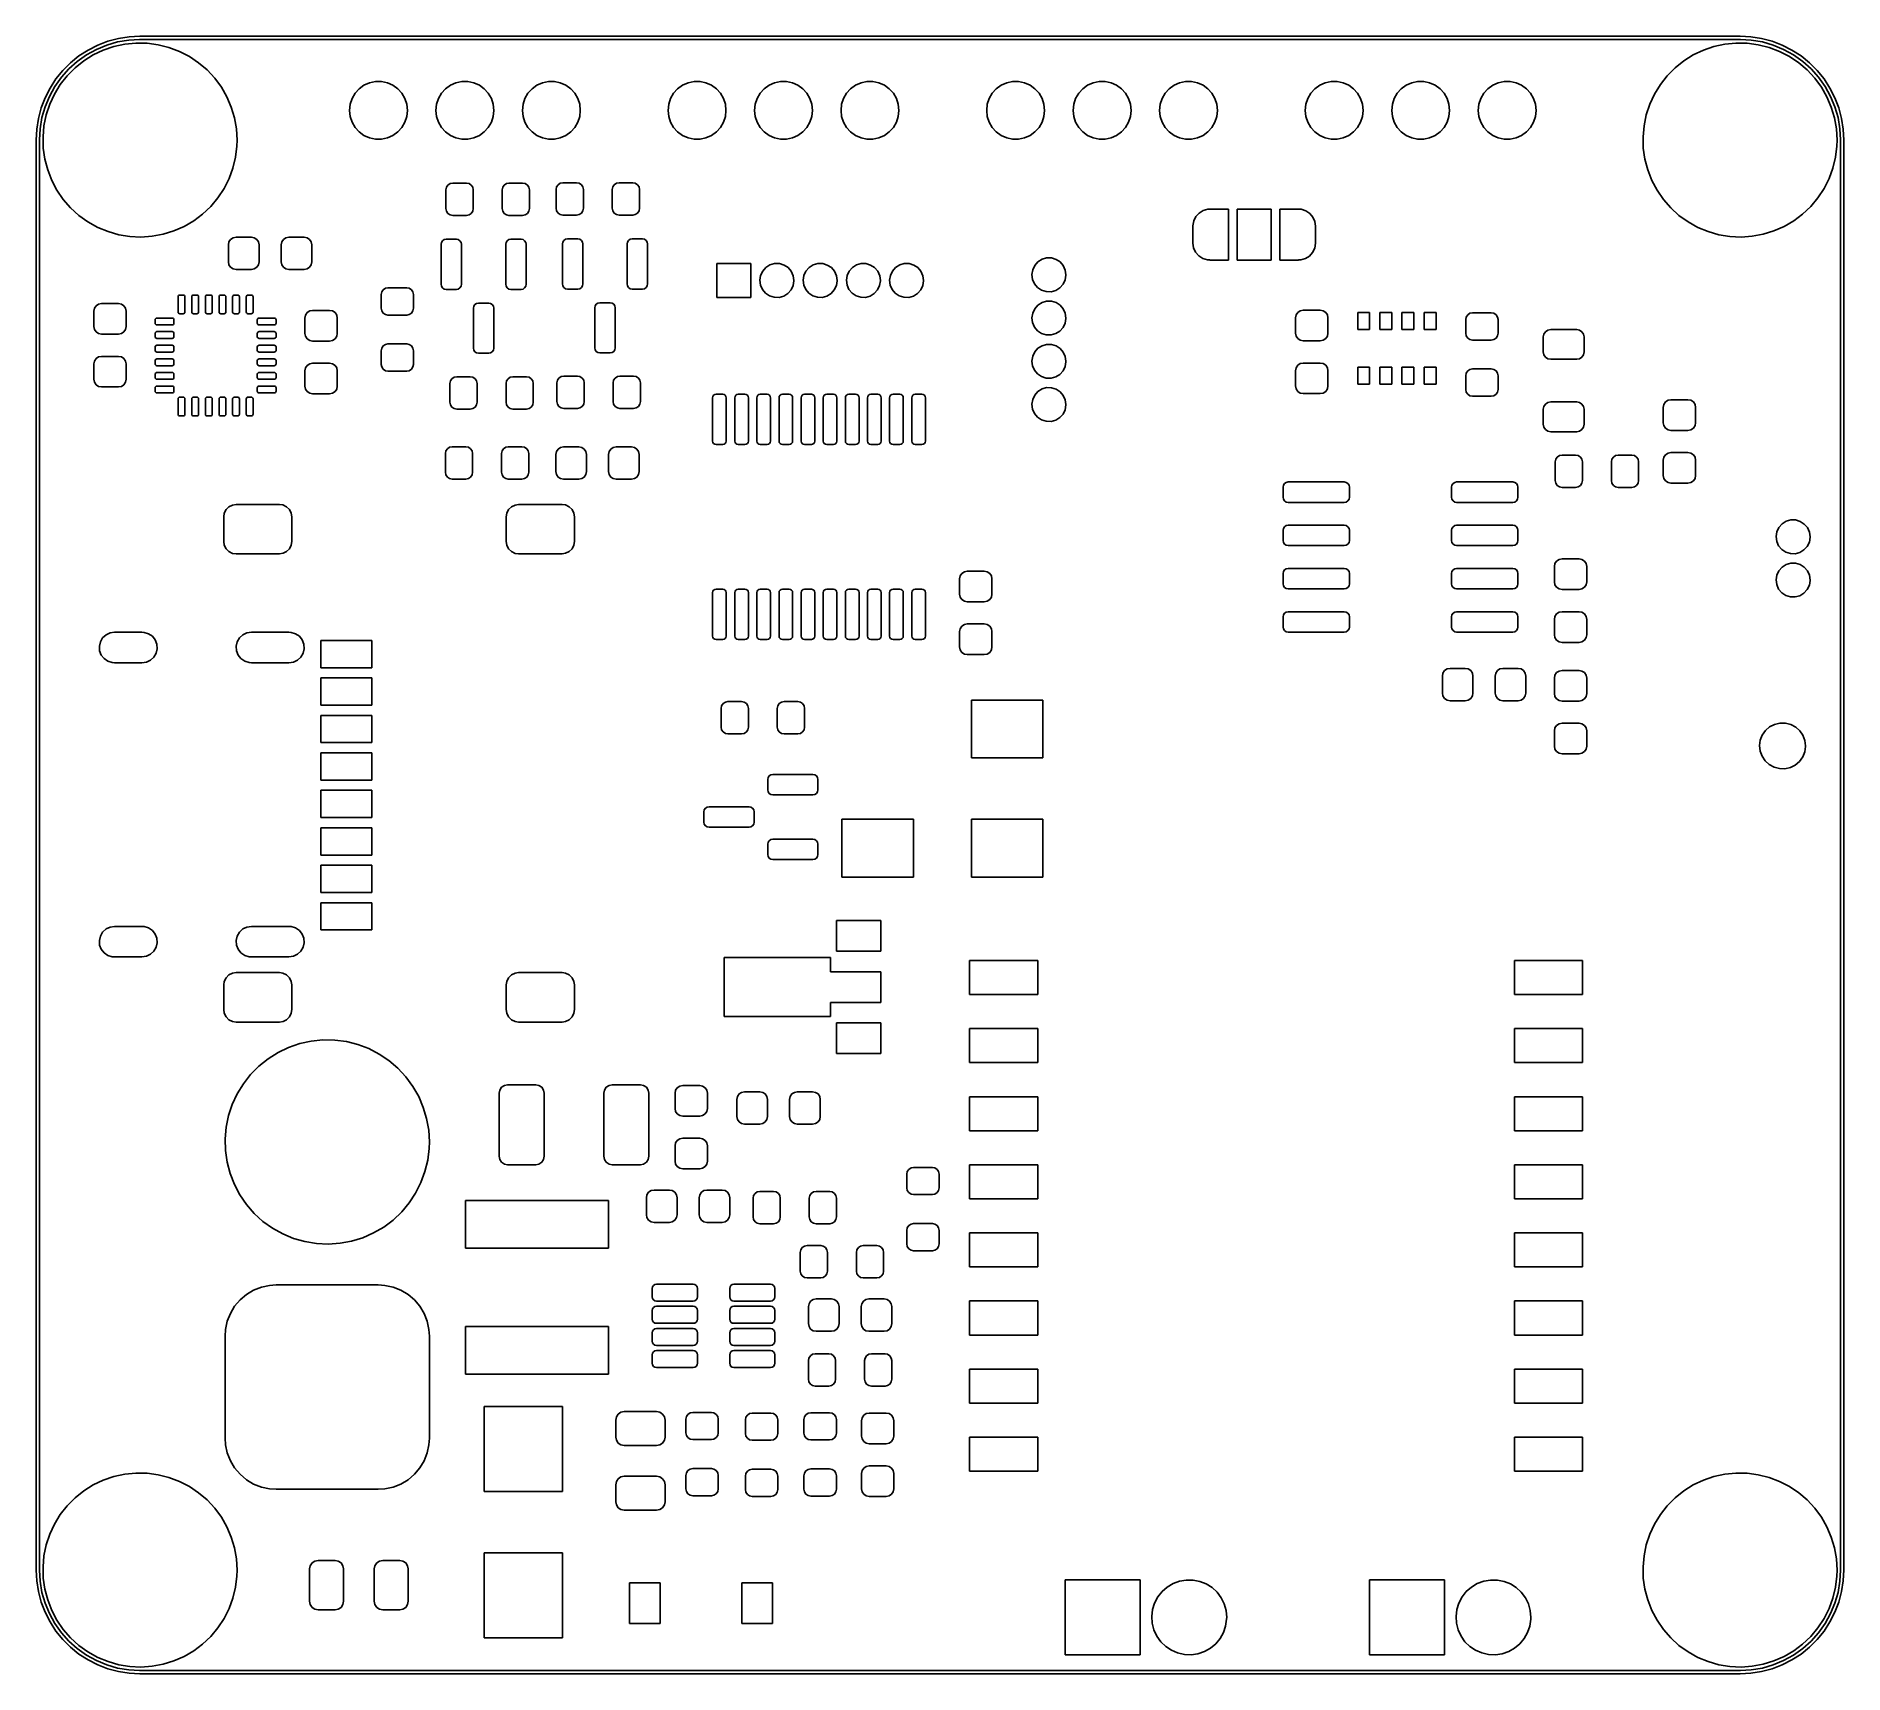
# Model space of a CAD drawing. Extents: x 3.59 to 5.68, y -3.55 to -1.66.
import ezdxf

# ---------------------------------------------------------------- set-up
doc = ezdxf.new("R2010")
doc.units = 0
doc.header["$MEASUREMENT"] = 0
doc.layers.add('BLACK', color=7, linetype='CONTINUOUS')

msp = doc.modelspace()

# ---------------------------------------------------------------- linework, layer by layer
at = {"layer": 'BLACK', "linetype": 'CONTINUOUS'}
for p, q in [((3.63498, -1.67928), (3.64553, -1.67244)), ((3.65509, -1.67163), (3.64368, -1.67794)), ((3.64553, -1.67244), (3.65672, -1.66673)), ((3.66714, -1.66663), (3.65509, -1.67163)), ((3.65672, -1.66673), (3.66846, -1.66223)), ((3.66317, -1.67255), (3.67539, -1.66836)), ((3.67968, -1.66302), (3.66714, -1.66663)), ((3.66846, -1.66223), (3.6806, -1.65898)), ((3.67539, -1.66836), (3.68801, -1.66561)), ((3.69254, -1.66084), (3.67968, -1.66302)), ((3.6806, -1.65898), (3.69301, -1.65701)), ((3.68801, -1.66561), (3.70086, -1.66433)), ((3.70518, -1.66013), (3.69254, -1.66084)), ((3.69301, -1.65701), (3.70556, -1.65635)), ((3.70086, -1.66433), (3.71378, -1.66453)), ((3.70556, -1.66029), (3.70518, -1.66013)), ((3.70556, -1.65635), (3.70556, -1.65635)), ((3.70556, -1.65635), (5.55596, -1.65635)), ((5.55596, -1.66029), (3.70556, -1.66029)), ((3.71378, -1.66453), (3.72659, -1.66622)), ((3.72659, -1.66622), (3.73912, -1.66936)), ((3.73912, -1.66936), (3.7512, -1.67393)), ((5.51356, -1.67255), (5.52578, -1.66836)), ((5.52578, -1.66836), (5.5384, -1.66561)), ((5.5384, -1.66561), (5.55126, -1.66433)), ((5.55126, -1.66433), (5.56417, -1.66453)), ((5.55596, -1.65635), (5.56851, -1.65701)), ((5.55635, -1.66013), (5.55596, -1.66029)), ((5.56898, -1.66084), (5.55635, -1.66013)), ((5.56417, -1.66453), (5.57698, -1.66622)), ((5.56851, -1.65701), (5.58092, -1.65898)), ((5.58184, -1.66302), (5.56898, -1.66084)), ((5.57698, -1.66622), (5.58951, -1.66936)), ((5.58092, -1.65898), (5.59307, -1.66223)), ((5.59438, -1.66663), (5.58184, -1.66302)), ((5.58951, -1.66936), (5.60159, -1.67393)), ((5.59307, -1.66223), (5.6048, -1.66673)), ((5.60643, -1.67162), (5.59438, -1.66663)), ((5.6048, -1.66673), (5.616, -1.67244)), ((5.61785, -1.67793), (5.60643, -1.67162)), ((5.616, -1.67244), (5.62654, -1.67928)), ((3.61633, -1.69608), (3.62522, -1.68719)), ((3.6214, -1.70223), (3.63048, -1.69305)), ((3.63304, -1.68548), (3.62331, -1.69418)), ((3.62522, -1.68719), (3.63498, -1.67928)), ((3.63048, -1.69305), (3.64056, -1.68497)), ((3.64368, -1.67794), (3.63304, -1.68548)), ((3.64056, -1.68497), (3.65151, -1.67811)), ((3.65151, -1.67811), (3.66317, -1.67255)), ((3.7512, -1.67393), (3.76268, -1.67985)), ((3.76268, -1.67985), (3.7734, -1.68706)), ((3.7734, -1.68706), (3.78322, -1.69545)), ((5.47179, -1.70223), (5.48088, -1.69305)), ((5.48088, -1.69305), (5.49096, -1.68497)), ((5.49096, -1.68497), (5.5019, -1.67811)), ((5.5019, -1.67811), (5.51356, -1.67255)), ((5.60159, -1.67393), (5.61307, -1.67985)), ((5.61307, -1.67985), (5.6238, -1.68706)), ((5.62849, -1.68548), (5.61785, -1.67793)), ((5.6238, -1.68706), (5.63362, -1.69545)), ((5.62654, -1.67928), (5.63631, -1.68719)), ((5.63821, -1.69418), (5.62849, -1.68548)), ((5.63631, -1.68719), (5.6452, -1.69608)), ((3.60157, -1.71639), (3.60842, -1.70585)), ((3.60668, -1.72341), (3.61343, -1.7124)), ((3.61462, -1.7039), (3.60707, -1.71454)), ((3.60842, -1.70585), (3.61633, -1.69608)), ((3.61343, -1.7124), (3.6214, -1.70223)), ((3.62331, -1.69418), (3.61462, -1.7039)), ((3.78322, -1.69545), (3.79202, -1.70491)), ((3.79202, -1.70491), (3.79967, -1.71532)), ((3.95894, -1.71726), (3.9646, -1.71315)), ((3.9646, -1.71315), (3.97099, -1.7103)), ((3.97099, -1.7103), (3.97784, -1.70885)), ((3.97784, -1.70885), (3.98483, -1.70885)), ((3.98483, -1.70885), (3.99168, -1.7103)), ((3.99168, -1.7103), (3.99807, -1.71315)), ((3.99807, -1.71315), (4.00373, -1.71726)), ((4.05894, -1.71726), (4.0646, -1.71315)), ((4.0646, -1.71315), (4.07099, -1.7103)), ((4.07099, -1.7103), (4.07784, -1.70885)), ((4.07784, -1.70885), (4.08483, -1.70885)), ((4.08483, -1.70885), (4.09168, -1.7103)), ((4.09168, -1.7103), (4.09807, -1.71315)), ((4.09807, -1.71315), (4.10373, -1.71726)), ((4.15894, -1.71726), (4.1646, -1.71315)), ((4.1646, -1.71315), (4.17099, -1.7103)), ((4.17099, -1.7103), (4.17784, -1.70885)), ((4.17784, -1.70885), (4.18483, -1.70885)), ((4.18483, -1.70885), (4.19168, -1.7103)), ((4.19168, -1.7103), (4.19807, -1.71315)), ((4.19807, -1.71315), (4.20373, -1.71726)), ((4.32738, -1.71726), (4.33304, -1.71315)), ((4.33304, -1.71315), (4.33943, -1.7103)), ((4.33943, -1.7103), (4.34628, -1.70885)), ((4.34628, -1.70885), (4.35327, -1.70885)), ((4.35327, -1.70885), (4.36012, -1.7103)), ((4.36012, -1.7103), (4.36651, -1.71315)), ((4.36651, -1.71315), (4.37217, -1.71726)), ((4.42738, -1.71726), (4.43304, -1.71315)), ((4.43304, -1.71315), (4.43943, -1.7103)), ((4.43943, -1.7103), (4.44628, -1.70885)), ((4.44628, -1.70885), (4.45327, -1.70885)), ((4.45327, -1.70885), (4.46012, -1.7103)), ((4.46012, -1.7103), (4.46651, -1.71315)), ((4.46651, -1.71315), (4.47217, -1.71726)), ((4.52738, -1.71726), (4.53304, -1.71315)), ((4.53304, -1.71315), (4.53943, -1.7103)), ((4.53943, -1.7103), (4.54628, -1.70885)), ((4.54628, -1.70885), (4.55327, -1.70885)), ((4.55327, -1.70885), (4.56012, -1.7103)), ((4.56012, -1.7103), (4.56651, -1.71315)), ((4.56651, -1.71315), (4.57217, -1.71726)), ((4.69582, -1.71726), (4.70148, -1.71315)), ((4.70148, -1.71315), (4.70787, -1.7103)), ((4.70787, -1.7103), (4.71471, -1.70885)), ((4.71471, -1.70885), (4.72171, -1.70885)), ((4.72171, -1.70885), (4.72855, -1.7103)), ((4.72855, -1.7103), (4.73494, -1.71315)), ((4.73494, -1.71315), (4.7406, -1.71726)), ((4.79582, -1.71726), (4.80148, -1.71315)), ((4.80148, -1.71315), (4.80787, -1.7103)), ((4.80787, -1.7103), (4.81471, -1.70885)), ((4.81471, -1.70885), (4.82171, -1.70885)), ((4.82171, -1.70885), (4.82855, -1.7103)), ((4.82855, -1.7103), (4.83494, -1.71315)), ((4.83494, -1.71315), (4.8406, -1.71726)), ((4.89582, -1.71726), (4.90148, -1.71315)), ((4.90148, -1.71315), (4.90787, -1.7103)), ((4.90787, -1.7103), (4.91471, -1.70885)), ((4.91471, -1.70885), (4.92171, -1.70885)), ((4.92171, -1.70885), (4.92855, -1.7103)), ((4.92855, -1.7103), (4.93494, -1.71315)), ((4.93494, -1.71315), (4.9406, -1.71726)), ((5.06426, -1.71726), (5.06992, -1.71315)), ((5.06992, -1.71315), (5.07631, -1.7103)), ((5.07631, -1.7103), (5.08315, -1.70885)), ((5.08315, -1.70885), (5.09015, -1.70885)), ((5.09015, -1.70885), (5.09699, -1.7103)), ((5.09699, -1.7103), (5.10338, -1.71315)), ((5.10338, -1.71315), (5.10904, -1.71726)), ((5.16426, -1.71726), (5.16992, -1.71315)), ((5.16992, -1.71315), (5.17631, -1.7103)), ((5.17631, -1.7103), (5.18315, -1.70885)), ((5.18315, -1.70885), (5.19015, -1.70885)), ((5.19015, -1.70885), (5.19699, -1.7103)), ((5.19699, -1.7103), (5.20338, -1.71315)), ((5.20338, -1.71315), (5.20904, -1.71726)), ((5.26426, -1.71726), (5.26992, -1.71315)), ((5.26992, -1.71315), (5.27631, -1.7103)), ((5.27631, -1.7103), (5.28315, -1.70885)), ((5.28315, -1.70885), (5.29015, -1.70885)), ((5.29015, -1.70885), (5.29699, -1.7103)), ((5.29699, -1.7103), (5.30338, -1.71315)), ((5.30338, -1.71315), (5.30904, -1.71726)), ((5.45707, -1.72341), (5.46382, -1.7124)), ((5.46382, -1.7124), (5.47179, -1.70223)), ((5.63362, -1.69545), (5.64241, -1.70491)), ((5.64691, -1.7039), (5.63821, -1.69418)), ((5.64241, -1.70491), (5.65006, -1.71532)), ((5.6452, -1.69608), (5.65311, -1.70585)), ((5.65445, -1.71454), (5.64691, -1.7039)), ((5.65311, -1.70585), (5.65995, -1.71639)), ((3.59136, -1.73932), (3.59587, -1.72759)), ((3.60076, -1.72596), (3.59577, -1.73801)), ((3.59587, -1.72759), (3.60157, -1.71639)), ((3.59718, -1.74739), (3.60124, -1.73513)), ((3.60707, -1.71454), (3.60076, -1.72596)), ((3.60124, -1.73513), (3.60668, -1.72341)), ((3.79967, -1.71532), (3.80607, -1.72654)), ((3.80607, -1.72654), (3.81113, -1.73843)), ((3.9486, -1.73517), (3.95076, -1.72852)), ((3.95076, -1.72852), (3.95426, -1.72246)), ((3.95426, -1.72246), (3.95894, -1.71726)), ((4.00373, -1.71726), (4.00841, -1.72246)), ((4.00841, -1.72246), (4.01191, -1.72852)), ((4.01191, -1.72852), (4.01407, -1.73517)), ((4.0486, -1.73517), (4.05076, -1.72852)), ((4.05076, -1.72852), (4.05426, -1.72246)), ((4.05426, -1.72246), (4.05894, -1.71726)), ((4.10373, -1.71726), (4.10841, -1.72246)), ((4.10841, -1.72246), (4.11191, -1.72852)), ((4.11191, -1.72852), (4.11407, -1.73517)), ((4.1486, -1.73517), (4.15076, -1.72852)), ((4.15076, -1.72852), (4.15426, -1.72246)), ((4.15426, -1.72246), (4.15894, -1.71726)), ((4.20373, -1.71726), (4.20841, -1.72246)), ((4.20841, -1.72246), (4.21191, -1.72852)), ((4.21191, -1.72852), (4.21407, -1.73517)), ((4.31704, -1.73517), (4.3192, -1.72852)), ((4.3192, -1.72852), (4.3227, -1.72246)), ((4.3227, -1.72246), (4.32738, -1.71726)), ((4.37217, -1.71726), (4.37685, -1.72246)), ((4.37685, -1.72246), (4.38035, -1.72852)), ((4.38035, -1.72852), (4.38251, -1.73517)), ((4.41704, -1.73517), (4.4192, -1.72852)), ((4.4192, -1.72852), (4.4227, -1.72246)), ((4.4227, -1.72246), (4.42738, -1.71726)), ((4.47217, -1.71726), (4.47685, -1.72246)), ((4.47685, -1.72246), (4.48035, -1.72852)), ((4.48035, -1.72852), (4.48251, -1.73517)), ((4.51704, -1.73517), (4.5192, -1.72852)), ((4.5192, -1.72852), (4.5227, -1.72246)), ((4.5227, -1.72246), (4.52738, -1.71726)), ((4.57217, -1.71726), (4.57685, -1.72246)), ((4.57685, -1.72246), (4.58035, -1.72852)), ((4.58035, -1.72852), (4.58251, -1.73517)), ((4.68548, -1.73517), (4.68764, -1.72852)), ((4.68764, -1.72852), (4.69114, -1.72246)), ((4.69114, -1.72246), (4.69582, -1.71726)), ((4.7406, -1.71726), (4.74529, -1.72246)), ((4.74529, -1.72246), (4.74878, -1.72852)), ((4.74878, -1.72852), (4.75095, -1.73517)), ((4.78548, -1.73517), (4.78764, -1.72852)), ((4.78764, -1.72852), (4.79114, -1.72246)), ((4.79114, -1.72246), (4.79582, -1.71726)), ((4.8406, -1.71726), (4.84529, -1.72246)), ((4.84529, -1.72246), (4.84878, -1.72852)), ((4.84878, -1.72852), (4.85095, -1.73517)), ((4.88548, -1.73517), (4.88764, -1.72852)), ((4.88764, -1.72852), (4.89114, -1.72246)), ((4.89114, -1.72246), (4.89582, -1.71726)), ((4.9406, -1.71726), (4.94529, -1.72246)), ((4.94529, -1.72246), (4.94878, -1.72852)), ((4.94878, -1.72852), (4.95095, -1.73517)), ((5.05392, -1.73517), (5.05608, -1.72852)), ((5.05608, -1.72852), (5.05958, -1.72246)), ((5.05958, -1.72246), (5.06426, -1.71726)), ((5.10904, -1.71726), (5.11372, -1.72246)), ((5.11372, -1.72246), (5.11722, -1.72852)), ((5.11722, -1.72852), (5.11938, -1.73517)), ((5.15392, -1.73517), (5.15608, -1.72852)), ((5.15608, -1.72852), (5.15958, -1.72246)), ((5.15958, -1.72246), (5.16426, -1.71726)), ((5.20904, -1.71726), (5.21372, -1.72246)), ((5.21372, -1.72246), (5.21722, -1.72852)), ((5.21722, -1.72852), (5.21938, -1.73517)), ((5.25392, -1.73517), (5.25608, -1.72852)), ((5.25608, -1.72852), (5.25958, -1.72246)), ((5.25958, -1.72246), (5.26426, -1.71726)), ((5.30904, -1.71726), (5.31372, -1.72246)), ((5.31372, -1.72246), (5.31722, -1.72852)), ((5.31722, -1.72852), (5.31938, -1.73517)), ((5.44758, -1.74739), (5.45163, -1.73513)), ((5.45163, -1.73513), (5.45707, -1.72341)), ((5.65006, -1.71532), (5.65646, -1.72654)), ((5.66076, -1.72596), (5.65445, -1.71454)), ((5.65646, -1.72654), (5.66153, -1.73843)), ((5.65995, -1.71639), (5.66566, -1.72759)), ((5.66576, -1.73801), (5.66076, -1.72596)), ((5.66566, -1.72759), (5.67016, -1.73932)), ((3.58614, -1.76388), (3.58811, -1.75146)), ((3.58811, -1.75146), (3.59136, -1.73932)), ((3.59216, -1.75055), (3.58997, -1.76341)), ((3.59577, -1.73801), (3.59216, -1.75055)), ((3.59456, -1.76004), (3.59718, -1.74739)), ((3.81113, -1.73843), (3.8148, -1.75081)), ((3.8148, -1.75081), (3.81702, -1.76354)), ((3.94787, -1.74213), (3.9486, -1.73517)), ((3.9486, -1.74909), (3.94787, -1.74213)), ((3.95076, -1.75574), (3.9486, -1.74909)), ((3.95426, -1.7618), (3.95076, -1.75574)), ((4.01191, -1.75574), (4.00841, -1.7618)), ((4.01407, -1.74909), (4.01191, -1.75574)), ((4.01407, -1.73517), (4.0148, -1.74213)), ((4.0148, -1.74213), (4.01407, -1.74909)), ((4.04787, -1.74213), (4.0486, -1.73517)), ((4.0486, -1.74909), (4.04787, -1.74213)), ((4.05076, -1.75574), (4.0486, -1.74909)), ((4.05426, -1.7618), (4.05076, -1.75574)), ((4.11191, -1.75574), (4.10841, -1.7618)), ((4.11407, -1.74909), (4.11191, -1.75574)), ((4.11407, -1.73517), (4.1148, -1.74213)), ((4.1148, -1.74213), (4.11407, -1.74909)), ((4.14787, -1.74213), (4.1486, -1.73517)), ((4.1486, -1.74909), (4.14787, -1.74213)), ((4.15076, -1.75574), (4.1486, -1.74909)), ((4.15426, -1.7618), (4.15076, -1.75574)), ((4.21191, -1.75574), (4.20841, -1.7618)), ((4.21407, -1.74909), (4.21191, -1.75574)), ((4.21407, -1.73517), (4.2148, -1.74213)), ((4.2148, -1.74213), (4.21407, -1.74909)), ((4.31631, -1.74213), (4.31704, -1.73517)), ((4.31704, -1.74909), (4.31631, -1.74213)), ((4.3192, -1.75574), (4.31704, -1.74909)), ((4.3227, -1.7618), (4.3192, -1.75574)), ((4.38035, -1.75574), (4.37685, -1.7618)), ((4.38251, -1.74909), (4.38035, -1.75574)), ((4.38251, -1.73517), (4.38324, -1.74213)), ((4.38324, -1.74213), (4.38251, -1.74909)), ((4.41631, -1.74213), (4.41704, -1.73517)), ((4.41704, -1.74909), (4.41631, -1.74213)), ((4.4192, -1.75574), (4.41704, -1.74909)), ((4.4227, -1.7618), (4.4192, -1.75574)), ((4.48035, -1.75574), (4.47685, -1.7618)), ((4.48251, -1.74909), (4.48035, -1.75574)), ((4.48251, -1.73517), (4.48324, -1.74213)), ((4.48324, -1.74213), (4.48251, -1.74909)), ((4.51631, -1.74213), (4.51704, -1.73517)), ((4.51704, -1.74909), (4.51631, -1.74213)), ((4.5192, -1.75574), (4.51704, -1.74909)), ((4.5227, -1.7618), (4.5192, -1.75574)), ((4.58035, -1.75574), (4.57685, -1.7618)), ((4.58251, -1.74909), (4.58035, -1.75574)), ((4.58251, -1.73517), (4.58324, -1.74213)), ((4.58324, -1.74213), (4.58251, -1.74909)), ((4.68475, -1.74213), (4.68548, -1.73517)), ((4.68548, -1.74909), (4.68475, -1.74213)), ((4.68764, -1.75574), (4.68548, -1.74909)), ((4.69114, -1.7618), (4.68764, -1.75574)), ((4.74878, -1.75574), (4.74529, -1.7618)), ((4.75095, -1.74909), (4.74878, -1.75574)), ((4.75095, -1.73517), (4.75168, -1.74213)), ((4.75168, -1.74213), (4.75095, -1.74909)), ((4.78475, -1.74213), (4.78548, -1.73517)), ((4.78548, -1.74909), (4.78475, -1.74213)), ((4.78764, -1.75574), (4.78548, -1.74909)), ((4.79114, -1.7618), (4.78764, -1.75574)), ((4.84878, -1.75574), (4.84529, -1.7618)), ((4.85095, -1.74909), (4.84878, -1.75574)), ((4.85095, -1.73517), (4.85168, -1.74213)), ((4.85168, -1.74213), (4.85095, -1.74909)), ((4.88475, -1.74213), (4.88548, -1.73517)), ((4.88548, -1.74909), (4.88475, -1.74213)), ((4.88764, -1.75574), (4.88548, -1.74909)), ((4.89114, -1.7618), (4.88764, -1.75574)), ((4.94878, -1.75574), (4.94529, -1.7618)), ((4.95095, -1.74909), (4.94878, -1.75574)), ((4.95095, -1.73517), (4.95168, -1.74213)), ((4.95168, -1.74213), (4.95095, -1.74909)), ((5.05319, -1.74213), (5.05392, -1.73517)), ((5.05392, -1.74909), (5.05319, -1.74213)), ((5.05608, -1.75574), (5.05392, -1.74909)), ((5.05958, -1.7618), (5.05608, -1.75574)), ((5.11722, -1.75574), (5.11372, -1.7618)), ((5.11938, -1.74909), (5.11722, -1.75574)), ((5.11938, -1.73517), (5.12011, -1.74213)), ((5.12011, -1.74213), (5.11938, -1.74909)), ((5.15319, -1.74213), (5.15392, -1.73517)), ((5.15392, -1.74909), (5.15319, -1.74213)), ((5.15608, -1.75574), (5.15392, -1.74909)), ((5.15958, -1.7618), (5.15608, -1.75574)), ((5.21722, -1.75574), (5.21372, -1.7618)), ((5.21938, -1.74909), (5.21722, -1.75574)), ((5.21938, -1.73517), (5.22011, -1.74213)), ((5.22011, -1.74213), (5.21938, -1.74909)), ((5.25319, -1.74213), (5.25392, -1.73517)), ((5.25392, -1.74909), (5.25319, -1.74213)), ((5.25608, -1.75574), (5.25392, -1.74909)), ((5.25958, -1.7618), (5.25608, -1.75574)), ((5.31722, -1.75574), (5.31372, -1.7618)), ((5.31938, -1.74909), (5.31722, -1.75574)), ((5.31938, -1.73517), (5.32011, -1.74213)), ((5.32011, -1.74213), (5.31938, -1.74909)), ((5.44496, -1.76004), (5.44758, -1.74739)), ((5.66153, -1.73843), (5.6652, -1.75081)), ((5.6652, -1.75081), (5.66742, -1.76354)), ((5.66937, -1.75055), (5.66576, -1.73801)), ((5.67155, -1.76341), (5.66937, -1.75055)), ((5.67016, -1.73932), (5.67341, -1.75146)), ((5.67341, -1.75146), (5.67538, -1.76388)), ((3.58549, -1.77643), (3.58614, -1.76388)), ((3.58549, -3.42997), (3.58549, -1.77643)), ((3.58997, -1.76341), (3.58926, -1.77604)), ((3.58926, -1.77604), (3.58942, -1.77643)), ((3.58942, -1.77643), (3.58942, -3.42997)), ((3.59341, -1.77291), (3.59456, -1.76004)), ((3.59375, -1.78582), (3.59341, -1.77291)), ((3.81702, -1.76354), (3.81777, -1.77643)), ((3.81777, -1.77643), (3.81755, -1.78348)), ((3.95894, -1.767), (3.95426, -1.7618)), ((3.9646, -1.77111), (3.95894, -1.767)), ((3.97099, -1.77396), (3.9646, -1.77111)), ((3.97784, -1.77541), (3.97099, -1.77396)), ((3.98483, -1.77541), (3.97784, -1.77541)), ((3.99168, -1.77396), (3.98483, -1.77541)), ((3.99807, -1.77111), (3.99168, -1.77396)), ((4.00373, -1.767), (3.99807, -1.77111)), ((4.00841, -1.7618), (4.00373, -1.767)), ((4.05894, -1.767), (4.05426, -1.7618)), ((4.0646, -1.77111), (4.05894, -1.767)), ((4.07099, -1.77396), (4.0646, -1.77111)), ((4.07784, -1.77541), (4.07099, -1.77396)), ((4.08483, -1.77541), (4.07784, -1.77541)), ((4.09168, -1.77396), (4.08483, -1.77541)), ((4.09807, -1.77111), (4.09168, -1.77396)), ((4.10373, -1.767), (4.09807, -1.77111)), ((4.10841, -1.7618), (4.10373, -1.767)), ((4.15894, -1.767), (4.15426, -1.7618)), ((4.1646, -1.77111), (4.15894, -1.767)), ((4.17099, -1.77396), (4.1646, -1.77111)), ((4.17784, -1.77541), (4.17099, -1.77396)), ((4.18483, -1.77541), (4.17784, -1.77541)), ((4.19168, -1.77396), (4.18483, -1.77541)), ((4.19807, -1.77111), (4.19168, -1.77396)), ((4.20373, -1.767), (4.19807, -1.77111)), ((4.20841, -1.7618), (4.20373, -1.767)), ((4.32738, -1.767), (4.3227, -1.7618)), ((4.33304, -1.77111), (4.32738, -1.767)), ((4.33943, -1.77396), (4.33304, -1.77111)), ((4.34628, -1.77541), (4.33943, -1.77396)), ((4.35327, -1.77541), (4.34628, -1.77541)), ((4.36012, -1.77396), (4.35327, -1.77541)), ((4.36651, -1.77111), (4.36012, -1.77396)), ((4.37217, -1.767), (4.36651, -1.77111)), ((4.37685, -1.7618), (4.37217, -1.767)), ((4.42738, -1.767), (4.4227, -1.7618)), ((4.43304, -1.77111), (4.42738, -1.767)), ((4.43943, -1.77396), (4.43304, -1.77111)), ((4.44628, -1.77541), (4.43943, -1.77396)), ((4.45327, -1.77541), (4.44628, -1.77541)), ((4.46012, -1.77396), (4.45327, -1.77541)), ((4.46651, -1.77111), (4.46012, -1.77396)), ((4.47217, -1.767), (4.46651, -1.77111)), ((4.47685, -1.7618), (4.47217, -1.767)), ((4.52738, -1.767), (4.5227, -1.7618)), ((4.53304, -1.77111), (4.52738, -1.767)), ((4.53943, -1.77396), (4.53304, -1.77111)), ((4.54628, -1.77541), (4.53943, -1.77396)), ((4.55327, -1.77541), (4.54628, -1.77541)), ((4.56012, -1.77396), (4.55327, -1.77541)), ((4.56651, -1.77111), (4.56012, -1.77396)), ((4.57217, -1.767), (4.56651, -1.77111)), ((4.57685, -1.7618), (4.57217, -1.767)), ((4.69582, -1.767), (4.69114, -1.7618)), ((4.70148, -1.77111), (4.69582, -1.767)), ((4.70787, -1.77396), (4.70148, -1.77111)), ((4.71471, -1.77541), (4.70787, -1.77396)), ((4.72171, -1.77541), (4.71471, -1.77541)), ((4.72855, -1.77396), (4.72171, -1.77541)), ((4.73494, -1.77111), (4.72855, -1.77396)), ((4.7406, -1.767), (4.73494, -1.77111)), ((4.74529, -1.7618), (4.7406, -1.767)), ((4.79582, -1.767), (4.79114, -1.7618)), ((4.80148, -1.77111), (4.79582, -1.767)), ((4.80787, -1.77396), (4.80148, -1.77111)), ((4.81471, -1.77541), (4.80787, -1.77396)), ((4.82171, -1.77541), (4.81471, -1.77541)), ((4.82855, -1.77396), (4.82171, -1.77541)), ((4.83494, -1.77111), (4.82855, -1.77396)), ((4.8406, -1.767), (4.83494, -1.77111)), ((4.84529, -1.7618), (4.8406, -1.767)), ((4.89582, -1.767), (4.89114, -1.7618)), ((4.90148, -1.77111), (4.89582, -1.767)), ((4.90787, -1.77396), (4.90148, -1.77111)), ((4.91471, -1.77541), (4.90787, -1.77396)), ((4.92171, -1.77541), (4.91471, -1.77541)), ((4.92855, -1.77396), (4.92171, -1.77541)), ((4.93494, -1.77111), (4.92855, -1.77396)), ((4.9406, -1.767), (4.93494, -1.77111)), ((4.94529, -1.7618), (4.9406, -1.767)), ((5.06426, -1.767), (5.05958, -1.7618)), ((5.06992, -1.77111), (5.06426, -1.767)), ((5.07631, -1.77396), (5.06992, -1.77111)), ((5.08315, -1.77541), (5.07631, -1.77396)), ((5.09015, -1.77541), (5.08315, -1.77541)), ((5.09699, -1.77396), (5.09015, -1.77541)), ((5.10338, -1.77111), (5.09699, -1.77396)), ((5.10904, -1.767), (5.10338, -1.77111)), ((5.11372, -1.7618), (5.10904, -1.767)), ((5.16426, -1.767), (5.15958, -1.7618)), ((5.16992, -1.77111), (5.16426, -1.767)), ((5.17631, -1.77396), (5.16992, -1.77111)), ((5.18315, -1.77541), (5.17631, -1.77396)), ((5.19015, -1.77541), (5.18315, -1.77541)), ((5.19699, -1.77396), (5.19015, -1.77541)), ((5.20338, -1.77111), (5.19699, -1.77396)), ((5.20904, -1.767), (5.20338, -1.77111)), ((5.21372, -1.7618), (5.20904, -1.767)), ((5.26426, -1.767), (5.25958, -1.7618)), ((5.26992, -1.77111), (5.26426, -1.767)), ((5.27631, -1.77396), (5.26992, -1.77111)), ((5.28315, -1.77541), (5.27631, -1.77396)), ((5.29015, -1.77541), (5.28315, -1.77541)), ((5.29699, -1.77396), (5.29015, -1.77541)), ((5.30338, -1.77111), (5.29699, -1.77396)), ((5.30904, -1.767), (5.30338, -1.77111)), ((5.31372, -1.7618), (5.30904, -1.767)), ((5.44381, -1.77291), (5.44496, -1.76004)), ((5.44415, -1.78582), (5.44381, -1.77291)), ((5.66742, -1.76354), (5.66816, -1.77643)), ((5.66816, -1.77643), (5.66794, -1.78348)), ((5.67226, -1.77604), (5.67155, -1.76341)), ((5.6721, -1.77643), (5.67226, -1.77604)), ((5.6721, -3.42997), (5.6721, -1.77643)), ((5.67538, -1.76388), (5.67604, -1.77643)), ((5.67604, -1.77643), (5.67604, -1.77643)), ((5.67604, -1.77643), (5.67604, -3.42997)), ((3.59557, -1.79861), (3.59375, -1.78582)), ((3.81599, -1.7963), (3.81298, -1.80886)), ((3.81755, -1.78348), (3.81599, -1.7963)), ((5.44597, -1.79861), (5.44415, -1.78582)), ((5.66639, -1.7963), (5.66337, -1.80886)), ((5.66794, -1.78348), (5.66639, -1.7963)), ((3.59885, -1.81111), (3.59557, -1.79861)), ((3.60354, -1.82314), (3.59885, -1.81111)), ((3.81298, -1.80886), (3.80854, -1.82099)), ((5.44924, -1.81111), (5.44597, -1.79861)), ((5.45394, -1.82314), (5.44924, -1.81111)), ((5.66337, -1.80886), (5.65893, -1.82099)), ((3.60959, -1.83456), (3.60354, -1.82314)), ((3.6169, -1.8452), (3.60959, -1.83456)), ((3.80274, -1.83254), (3.79564, -1.84333)), ((3.80854, -1.82099), (3.80274, -1.83254)), ((4.05945, -1.83406), (4.06005, -1.83104)), ((4.05945, -1.85571), (4.05945, -1.83406)), ((4.06005, -1.83104), (4.06176, -1.82849)), ((4.06176, -1.82849), (4.06431, -1.82678)), ((4.06431, -1.82678), (4.06732, -1.82618)), ((4.06732, -1.82618), (4.08307, -1.82618)), ((4.08307, -1.82618), (4.08608, -1.82678)), ((4.08608, -1.82678), (4.08864, -1.82849)), ((4.08864, -1.82849), (4.09035, -1.83104)), ((4.09035, -1.83104), (4.09094, -1.83406)), ((4.09094, -1.83406), (4.09094, -1.85571)), ((4.12441, -1.83406), (4.12501, -1.83104)), ((4.12441, -1.85571), (4.12441, -1.83406)), ((4.12501, -1.83104), (4.12672, -1.82849)), ((4.12672, -1.82849), (4.12927, -1.82678)), ((4.12927, -1.82678), (4.13228, -1.82618)), ((4.13228, -1.82618), (4.14803, -1.82618)), ((4.14803, -1.82618), (4.15104, -1.82678)), ((4.15104, -1.82678), (4.1536, -1.82849)), ((4.1536, -1.82849), (4.15531, -1.83104)), ((4.15531, -1.83104), (4.15591, -1.83406)), ((4.15591, -1.83406), (4.15591, -1.85571)), ((4.18681, -1.83366), (4.18741, -1.83065)), ((4.18681, -1.85531), (4.18681, -1.83366)), ((4.18741, -1.83065), (4.18912, -1.82809)), ((4.18912, -1.82809), (4.19167, -1.82639)), ((4.19167, -1.82639), (4.19469, -1.82579)), ((4.19469, -1.82579), (4.21043, -1.82579)), ((4.21043, -1.82579), (4.21345, -1.82639)), ((4.21345, -1.82639), (4.216, -1.82809)), ((4.216, -1.82809), (4.21771, -1.83065)), ((4.21771, -1.83065), (4.21831, -1.83366)), ((4.21831, -1.83366), (4.21831, -1.85531)), ((4.25177, -1.83366), (4.25237, -1.83065)), ((4.25177, -1.85531), (4.25177, -1.83366)), ((4.25237, -1.83065), (4.25408, -1.82809)), ((4.25408, -1.82809), (4.25663, -1.82639)), ((4.25663, -1.82639), (4.25965, -1.82579)), ((4.25965, -1.82579), (4.27539, -1.82579)), ((4.27539, -1.82579), (4.27841, -1.82639)), ((4.27841, -1.82639), (4.28096, -1.82809)), ((4.28096, -1.82809), (4.28267, -1.83065)), ((4.28267, -1.83065), (4.28327, -1.83366)), ((4.28327, -1.83366), (4.28327, -1.85531)), ((5.45998, -1.83456), (5.45394, -1.82314)), ((5.4673, -1.8452), (5.45998, -1.83456)), ((5.65313, -1.83254), (5.64604, -1.84333)), ((5.65893, -1.82099), (5.65313, -1.83254)), ((3.6254, -1.85494), (3.6169, -1.8452)), ((3.63495, -1.86363), (3.6254, -1.85494)), ((3.78736, -1.85324), (3.77799, -1.86213)), ((3.79564, -1.84333), (3.78736, -1.85324)), ((4.06005, -1.85872), (4.05945, -1.85571)), ((4.06176, -1.86128), (4.06005, -1.85872)), ((4.09035, -1.85872), (4.08864, -1.86128)), ((4.09094, -1.85571), (4.09035, -1.85872)), ((4.12501, -1.85872), (4.12441, -1.85571)), ((4.12672, -1.86128), (4.12501, -1.85872)), ((4.15531, -1.85872), (4.1536, -1.86128)), ((4.15591, -1.85571), (4.15531, -1.85872)), ((4.18741, -1.85833), (4.18681, -1.85531)), ((4.18912, -1.86088), (4.18741, -1.85833)), ((4.21771, -1.85833), (4.216, -1.86088)), ((4.21831, -1.85531), (4.21771, -1.85833)), ((4.25237, -1.85833), (4.25177, -1.85531)), ((4.25408, -1.86088), (4.25237, -1.85833)), ((4.28267, -1.85833), (4.28096, -1.86088)), ((4.28327, -1.85531), (4.28267, -1.85833)), ((4.93034, -1.86084), (4.9351, -1.85792)), ((4.9351, -1.85792), (4.94048, -1.85645)), ((4.94048, -1.85645), (4.94291, -1.85649)), ((4.94291, -1.85649), (4.94291, -1.8563)), ((4.94291, -1.8563), (4.96457, -1.8563)), ((4.96457, -1.8563), (4.96457, -1.91535)), ((4.97441, -1.91535), (4.97441, -1.8563)), ((4.97441, -1.8563), (5.01378, -1.8563)), ((5.01378, -1.8563), (5.01378, -1.91535)), ((5.02362, -1.91535), (5.02362, -1.8563)), ((5.02362, -1.8563), (5.04528, -1.8563)), ((5.04528, -1.8563), (5.04528, -1.85649)), ((5.04528, -1.85649), (5.04842, -1.85655)), ((5.04842, -1.85655), (5.05375, -1.85822)), ((5.05375, -1.85822), (5.0584, -1.86131)), ((5.47579, -1.85494), (5.4673, -1.8452)), ((5.48534, -1.86363), (5.47579, -1.85494)), ((5.63775, -1.85324), (5.62838, -1.86213)), ((5.64604, -1.84333), (5.63775, -1.85324)), ((3.64544, -1.87117), (3.63495, -1.86363)), ((3.65673, -1.87745), (3.64544, -1.87117)), ((3.66866, -1.8824), (3.65673, -1.87745)), ((3.7565, -1.87641), (3.74467, -1.8816)), ((3.76766, -1.86989), (3.7565, -1.87641)), ((3.77799, -1.86213), (3.76766, -1.86989)), ((4.06431, -1.86298), (4.06176, -1.86128)), ((4.06732, -1.86358), (4.06431, -1.86298)), ((4.08307, -1.86358), (4.06732, -1.86358)), ((4.08608, -1.86298), (4.08307, -1.86358)), ((4.08864, -1.86128), (4.08608, -1.86298)), ((4.12927, -1.86298), (4.12672, -1.86128)), ((4.13228, -1.86358), (4.12927, -1.86298)), ((4.14803, -1.86358), (4.13228, -1.86358)), ((4.15104, -1.86298), (4.14803, -1.86358)), ((4.1536, -1.86128), (4.15104, -1.86298)), ((4.19167, -1.86259), (4.18912, -1.86088)), ((4.19469, -1.86319), (4.19167, -1.86259)), ((4.21043, -1.86319), (4.19469, -1.86319)), ((4.21345, -1.86259), (4.21043, -1.86319)), ((4.216, -1.86088), (4.21345, -1.86259)), ((4.25663, -1.86259), (4.25408, -1.86088)), ((4.25965, -1.86319), (4.25663, -1.86259)), ((4.27539, -1.86319), (4.25965, -1.86319)), ((4.27841, -1.86259), (4.27539, -1.86319)), ((4.28096, -1.86088), (4.27841, -1.86259)), ((4.92323, -1.8755), (4.92416, -1.87)), ((4.92323, -1.87598), (4.92323, -1.8755)), ((4.92323, -1.89567), (4.92323, -1.87598)), ((4.92416, -1.87), (4.92659, -1.86498)), ((4.92659, -1.86498), (4.93034, -1.86084)), ((5.0584, -1.86131), (5.06199, -1.86558)), ((5.06199, -1.86558), (5.06424, -1.87069)), ((5.06424, -1.87069), (5.06493, -1.87598)), ((5.06493, -1.87598), (5.06496, -1.87598)), ((5.06496, -1.87598), (5.06496, -1.89567)), ((5.49583, -1.87117), (5.48534, -1.86363)), ((5.50712, -1.87745), (5.49583, -1.87117)), ((5.51906, -1.8824), (5.50712, -1.87745)), ((5.6069, -1.87641), (5.59507, -1.8816)), ((5.61805, -1.86989), (5.6069, -1.87641)), ((5.62838, -1.86213), (5.61805, -1.86989)), ((3.68109, -1.88594), (3.66866, -1.8824)), ((3.69383, -1.88802), (3.68109, -1.88594)), ((3.70674, -1.88863), (3.69383, -1.88802)), ((3.71963, -1.88775), (3.70674, -1.88863)), ((3.73233, -1.8854), (3.71963, -1.88775)), ((3.74467, -1.8816), (3.73233, -1.8854)), ((3.80778, -1.89764), (3.80845, -1.89425)), ((3.80778, -1.91733), (3.80778, -1.89764)), ((3.80845, -1.89425), (3.81037, -1.89138)), ((3.81037, -1.89138), (3.81325, -1.88946)), ((3.81325, -1.88946), (3.81664, -1.88878)), ((3.81664, -1.88878), (3.83435, -1.88878)), ((3.83435, -1.88878), (3.83774, -1.88946)), ((3.83774, -1.88946), (3.84062, -1.89138)), ((3.84062, -1.89138), (3.84254, -1.89425)), ((3.84254, -1.89425), (3.84321, -1.89764)), ((3.84321, -1.89764), (3.84321, -1.91733)), ((3.8688, -1.89764), (3.86948, -1.89425)), ((3.8688, -1.91733), (3.8688, -1.89764)), ((3.86948, -1.89425), (3.8714, -1.89138)), ((3.8714, -1.89138), (3.87427, -1.88946)), ((3.87427, -1.88946), (3.87766, -1.88878)), ((3.87766, -1.88878), (3.89538, -1.88878)), ((3.89538, -1.88878), (3.89877, -1.88946)), ((3.89877, -1.88946), (3.90164, -1.89138)), ((3.90164, -1.89138), (3.90356, -1.89425)), ((3.90356, -1.89425), (3.90424, -1.89764)), ((3.90424, -1.89764), (3.90424, -1.91733)), ((4.05374, -1.89705), (4.05419, -1.89479)), ((4.05374, -1.94331), (4.05374, -1.89705)), ((4.05419, -1.89479), (4.05547, -1.89287)), ((4.05547, -1.89287), (4.05739, -1.89159)), ((4.05739, -1.89159), (4.05965, -1.89114)), ((4.05965, -1.89114), (4.07146, -1.89114)), ((4.07146, -1.89114), (4.07372, -1.89159)), ((4.07372, -1.89159), (4.07563, -1.89287)), ((4.07563, -1.89287), (4.07691, -1.89479)), ((4.07691, -1.89479), (4.07736, -1.89705)), ((4.07736, -1.89705), (4.07736, -1.94331)), ((4.12854, -1.89705), (4.12899, -1.89479)), ((4.12854, -1.94331), (4.12854, -1.89705)), ((4.12899, -1.89479), (4.13027, -1.89287)), ((4.13027, -1.89287), (4.13219, -1.89159)), ((4.13219, -1.89159), (4.13445, -1.89114)), ((4.13445, -1.89114), (4.14626, -1.89114)), ((4.14626, -1.89114), (4.14852, -1.89159)), ((4.14852, -1.89159), (4.15044, -1.89287)), ((4.15044, -1.89287), (4.15172, -1.89479)), ((4.15172, -1.89479), (4.15217, -1.89705)), ((4.15217, -1.89705), (4.15217, -1.94331)), ((4.19409, -1.89665), (4.19454, -1.89439)), ((4.19409, -1.94291), (4.19409, -1.89665)), ((4.19454, -1.89439), (4.19582, -1.89248)), ((4.19582, -1.89248), (4.19774, -1.8912)), ((4.19774, -1.8912), (4.2, -1.89075)), ((4.2, -1.89075), (4.21181, -1.89075)), ((4.21181, -1.89075), (4.21407, -1.8912)), ((4.21407, -1.8912), (4.21599, -1.89248)), ((4.21599, -1.89248), (4.21727, -1.89439)), ((4.21727, -1.89439), (4.21772, -1.89665)), ((4.21772, -1.89665), (4.21772, -1.94291)), ((4.2689, -1.89665), (4.26935, -1.89439)), ((4.2689, -1.94291), (4.2689, -1.89665)), ((4.26935, -1.89439), (4.27063, -1.89248)), ((4.27063, -1.89248), (4.27254, -1.8912)), ((4.27254, -1.8912), (4.2748, -1.89075)), ((4.2748, -1.89075), (4.28661, -1.89075)), ((4.28661, -1.89075), (4.28887, -1.8912)), ((4.28887, -1.8912), (4.29079, -1.89248)), ((4.29079, -1.89248), (4.29207, -1.89439)), ((4.29207, -1.89439), (4.29252, -1.89665)), ((4.29252, -1.89665), (4.29252, -1.94291)), ((4.92402, -1.90119), (4.92323, -1.89567)), ((4.92633, -1.90627), (4.92402, -1.90119)), ((5.0641, -1.90142), (5.06173, -1.90648)), ((5.06496, -1.89591), (5.0641, -1.90142)), ((5.06496, -1.89567), (5.06493, -1.89567)), ((5.06493, -1.89567), (5.06496, -1.89591)), ((5.53148, -1.88594), (5.51906, -1.8824)), ((5.54423, -1.88802), (5.53148, -1.88594)), ((5.55713, -1.88863), (5.54423, -1.88802)), ((5.57002, -1.88775), (5.55713, -1.88863)), ((5.58272, -1.8854), (5.57002, -1.88775)), ((5.59507, -1.8816), (5.58272, -1.8854)), ((3.80845, -1.92072), (3.80778, -1.91733)), ((3.81037, -1.92359), (3.80845, -1.92072)), ((3.84254, -1.92072), (3.84062, -1.92359)), ((3.84321, -1.91733), (3.84254, -1.92072)), ((3.86948, -1.92072), (3.8688, -1.91733)), ((3.8714, -1.92359), (3.86948, -1.92072)), ((3.90356, -1.92072), (3.90164, -1.92359)), ((3.90424, -1.91733), (3.90356, -1.92072)), ((4.37249, -1.95852), (4.37249, -1.91915)), ((4.37249, -1.91915), (4.41186, -1.91915)), ((4.41186, -1.91915), (4.41186, -1.95852)), ((4.42942, -1.92384), (4.43414, -1.92087)), ((4.43414, -1.92087), (4.43951, -1.91933)), ((4.43951, -1.91933), (4.44509, -1.91937)), ((4.44509, -1.91937), (4.45043, -1.92097)), ((4.45043, -1.92097), (4.45512, -1.924)), ((4.47942, -1.92384), (4.48414, -1.92087)), ((4.48414, -1.92087), (4.48951, -1.91933)), ((4.48951, -1.91933), (4.49509, -1.91937)), ((4.49509, -1.91937), (4.50043, -1.92097)), ((4.50043, -1.92097), (4.50512, -1.924)), ((4.52942, -1.92384), (4.53414, -1.92087)), ((4.53414, -1.92087), (4.53951, -1.91933)), ((4.53951, -1.91933), (4.54509, -1.91937)), ((4.54509, -1.91937), (4.55043, -1.92097)), ((4.55043, -1.92097), (4.55512, -1.924)), ((4.57942, -1.92384), (4.58414, -1.92087)), ((4.58414, -1.92087), (4.58951, -1.91933)), ((4.58951, -1.91933), (4.59509, -1.91937)), ((4.59509, -1.91937), (4.60043, -1.92097)), ((4.60043, -1.92097), (4.60512, -1.924)), ((4.73797, -1.92653), (4.74034, -1.92148)), ((4.74034, -1.92148), (4.74404, -1.9173)), ((4.74404, -1.9173), (4.74876, -1.91432)), ((4.74876, -1.91432), (4.75412, -1.91278)), ((4.75412, -1.91278), (4.7597, -1.91282)), ((4.7597, -1.91282), (4.76505, -1.91442)), ((4.76505, -1.91442), (4.76974, -1.91745)), ((4.76974, -1.91745), (4.77338, -1.92168)), ((4.77338, -1.92168), (4.77569, -1.92676)), ((4.92997, -1.9105), (4.92633, -1.90627)), ((4.93466, -1.91354), (4.92997, -1.9105)), ((4.94, -1.91514), (4.93466, -1.91354)), ((4.94291, -1.91516), (4.94, -1.91514)), ((4.94291, -1.91535), (4.94291, -1.91516)), ((4.96457, -1.91535), (4.94291, -1.91535)), ((5.01378, -1.91535), (4.97441, -1.91535)), ((5.04528, -1.91535), (5.02362, -1.91535)), ((5.04795, -1.91517), (5.04528, -1.91516)), ((5.04528, -1.91516), (5.04528, -1.91535)), ((5.05331, -1.91364), (5.04795, -1.91517)), ((5.05803, -1.91066), (5.05331, -1.91364)), ((5.06173, -1.90648), (5.05803, -1.91066)), ((3.81325, -1.92551), (3.81037, -1.92359)), ((3.81664, -1.92619), (3.81325, -1.92551)), ((3.83435, -1.92619), (3.81664, -1.92619)), ((3.83774, -1.92551), (3.83435, -1.92619)), ((3.84062, -1.92359), (3.83774, -1.92551)), ((3.87427, -1.92551), (3.8714, -1.92359)), ((3.87766, -1.92619), (3.87427, -1.92551)), ((3.89538, -1.92619), (3.87766, -1.92619)), ((3.89877, -1.92551), (3.89538, -1.92619)), ((3.90164, -1.92359), (3.89877, -1.92551)), ((4.05419, -1.94557), (4.05374, -1.94331)), ((4.07736, -1.94331), (4.07691, -1.94557)), ((4.12899, -1.94557), (4.12854, -1.94331)), ((4.15217, -1.94331), (4.15172, -1.94557)), ((4.19454, -1.94517), (4.19409, -1.94291)), ((4.21772, -1.94291), (4.21727, -1.94517)), ((4.26935, -1.94517), (4.2689, -1.94291)), ((4.29252, -1.94291), (4.29207, -1.94517)), ((4.42249, -1.93859), (4.42335, -1.93308)), ((4.42322, -1.94413), (4.42249, -1.93859)), ((4.42547, -1.94924), (4.42322, -1.94413)), ((4.42335, -1.93308), (4.42572, -1.92803)), ((4.42572, -1.92803), (4.42942, -1.92384)), ((4.45512, -1.924), (4.45876, -1.92823)), ((4.45876, -1.92823), (4.46107, -1.93331)), ((4.46186, -1.93932), (4.46093, -1.94482)), ((4.46107, -1.93331), (4.46186, -1.93883)), ((4.46186, -1.93883), (4.46186, -1.93932)), ((4.47249, -1.93859), (4.47335, -1.93308)), ((4.47322, -1.94413), (4.47249, -1.93859)), ((4.47547, -1.94924), (4.47322, -1.94413)), ((4.47335, -1.93308), (4.47572, -1.92803)), ((4.47572, -1.92803), (4.47942, -1.92384)), ((4.50512, -1.924), (4.50876, -1.92823)), ((4.50876, -1.92823), (4.51107, -1.93331)), ((4.51186, -1.93932), (4.51093, -1.94482)), ((4.51107, -1.93331), (4.51186, -1.93883)), ((4.51186, -1.93883), (4.51186, -1.93932)), ((4.52249, -1.93859), (4.52335, -1.93308)), ((4.52322, -1.94413), (4.52249, -1.93859)), ((4.52547, -1.94924), (4.52322, -1.94413)), ((4.52335, -1.93308), (4.52572, -1.92803)), ((4.52572, -1.92803), (4.52942, -1.92384)), ((4.55512, -1.924), (4.55876, -1.92823)), ((4.55876, -1.92823), (4.56107, -1.93331)), ((4.56186, -1.93932), (4.56093, -1.94482)), ((4.56107, -1.93331), (4.56186, -1.93883)), ((4.56186, -1.93883), (4.56186, -1.93932)), ((4.57249, -1.93859), (4.57335, -1.93308)), ((4.57322, -1.94413), (4.57249, -1.93859)), ((4.57547, -1.94924), (4.57322, -1.94413)), ((4.57335, -1.93308), (4.57572, -1.92803)), ((4.57572, -1.92803), (4.57942, -1.92384)), ((4.60512, -1.924), (4.60876, -1.92823)), ((4.60876, -1.92823), (4.61107, -1.93331)), ((4.61186, -1.93932), (4.61093, -1.94482)), ((4.61107, -1.93331), (4.61186, -1.93883)), ((4.61186, -1.93883), (4.61186, -1.93932)), ((4.73711, -1.93205), (4.73797, -1.92653)), ((4.73784, -1.93758), (4.73711, -1.93205)), ((4.74008, -1.94269), (4.73784, -1.93758)), ((4.74367, -1.94696), (4.74008, -1.94269)), ((4.77311, -1.9433), (4.76937, -1.94743)), ((4.77555, -1.93827), (4.77311, -1.9433)), ((4.77647, -1.93277), (4.77555, -1.93827)), ((4.77569, -1.92676), (4.77648, -1.93229)), ((4.77648, -1.93229), (4.77647, -1.93277)), ((3.74971, -1.95768), (3.74986, -1.95693)), ((3.74971, -1.9754), (3.74971, -1.95768)), ((3.74986, -1.95693), (3.75029, -1.95629)), ((3.75029, -1.95629), (3.75092, -1.95586)), ((3.75092, -1.95586), (3.75168, -1.95571)), ((3.75168, -1.95571), (3.75561, -1.95571)), ((3.75561, -1.95571), (3.75637, -1.95586)), ((3.75637, -1.95586), (3.75701, -1.95629)), ((3.75701, -1.95629), (3.75743, -1.95693)), ((3.75743, -1.95693), (3.75758, -1.95768)), ((3.75758, -1.95768), (3.75758, -1.9754)), ((3.76546, -1.95768), (3.76561, -1.95693)), ((3.76546, -1.9754), (3.76546, -1.95768)), ((3.76561, -1.95693), (3.76603, -1.95629)), ((3.76603, -1.95629), (3.76667, -1.95586)), ((3.76667, -1.95586), (3.76743, -1.95571)), ((3.76743, -1.95571), (3.77136, -1.95571)), ((3.77136, -1.95571), (3.77212, -1.95586)), ((3.77212, -1.95586), (3.77275, -1.95629)), ((3.77275, -1.95629), (3.77318, -1.95693)), ((3.77318, -1.95693), (3.77333, -1.95768)), ((3.77333, -1.95768), (3.77333, -1.9754)), ((3.7812, -1.95768), (3.78135, -1.95693)), ((3.7812, -1.9754), (3.7812, -1.95768)), ((3.78135, -1.95693), (3.78178, -1.95629)), ((3.78178, -1.95629), (3.78242, -1.95586)), ((3.78242, -1.95586), (3.78317, -1.95571)), ((3.78317, -1.95571), (3.78711, -1.95571)), ((3.78711, -1.95571), (3.78786, -1.95586)), ((3.78786, -1.95586), (3.7885, -1.95629)), ((3.7885, -1.95629), (3.78893, -1.95693)), ((3.78893, -1.95693), (3.78908, -1.95768)), ((3.78908, -1.95768), (3.78908, -1.9754)), ((3.79695, -1.95768), (3.7971, -1.95693)), ((3.79695, -1.9754), (3.79695, -1.95768)), ((3.7971, -1.95693), (3.79753, -1.95629)), ((3.79753, -1.95629), (3.79817, -1.95586)), ((3.79817, -1.95586), (3.79892, -1.95571)), ((3.79892, -1.95571), (3.80286, -1.95571)), ((3.80286, -1.95571), (3.80361, -1.95586)), ((3.80361, -1.95586), (3.80425, -1.95629)), ((3.80425, -1.95629), (3.80468, -1.95693)), ((3.80468, -1.95693), (3.80483, -1.95768)), ((3.80483, -1.95768), (3.80483, -1.9754)), ((3.8127, -1.95768), (3.81285, -1.95693)), ((3.8127, -1.9754), (3.8127, -1.95768)), ((3.81285, -1.95693), (3.81328, -1.95629)), ((3.81328, -1.95629), (3.81392, -1.95586)), ((3.81392, -1.95586), (3.81467, -1.95571)), ((3.81467, -1.95571), (3.81861, -1.95571)), ((3.81861, -1.95571), (3.81936, -1.95586)), ((3.81936, -1.95586), (3.82, -1.95629)), ((3.82, -1.95629), (3.82042, -1.95693)), ((3.82042, -1.95693), (3.82057, -1.95768)), ((3.82057, -1.95768), (3.82057, -1.9754)), ((3.82845, -1.95768), (3.8286, -1.95693)), ((3.82845, -1.9754), (3.82845, -1.95768)), ((3.8286, -1.95693), (3.82903, -1.95629)), ((3.82903, -1.95629), (3.82966, -1.95586)), ((3.82966, -1.95586), (3.83042, -1.95571)), ((3.83042, -1.95571), (3.83435, -1.95571)), ((3.83435, -1.95571), (3.83511, -1.95586)), ((3.83511, -1.95586), (3.83575, -1.95629)), ((3.83575, -1.95629), (3.83617, -1.95693)), ((3.83617, -1.95693), (3.83632, -1.95768)), ((3.83632, -1.95768), (3.83632, -1.9754)), ((3.9845, -1.95517), (3.9851, -1.95216)), ((3.9845, -1.97092), (3.9845, -1.95517)), ((3.9851, -1.95216), (3.98681, -1.94961)), ((3.98681, -1.94961), (3.98936, -1.9479)), ((3.98936, -1.9479), (3.99237, -1.9473)), ((3.99237, -1.9473), (4.01403, -1.9473)), ((4.01403, -1.9473), (4.01704, -1.9479)), ((4.01704, -1.9479), (4.0196, -1.94961)), ((4.0196, -1.94961), (4.0213, -1.95216)), ((4.0213, -1.95216), (4.0219, -1.95517)), ((4.0219, -1.95517), (4.0219, -1.97092)), ((4.05547, -1.94748), (4.05419, -1.94557)), ((4.05739, -1.94876), (4.05547, -1.94748)), ((4.05965, -1.94921), (4.05739, -1.94876)), ((4.07146, -1.94921), (4.05965, -1.94921)), ((4.07372, -1.94876), (4.07146, -1.94921)), ((4.07563, -1.94748), (4.07372, -1.94876)), ((4.07691, -1.94557), (4.07563, -1.94748)), ((4.09479, -1.96541), (4.09705, -1.96496)), ((4.09705, -1.96496), (4.10886, -1.96496)), ((4.10886, -1.96496), (4.11112, -1.96541)), ((4.13027, -1.94748), (4.12899, -1.94557)), ((4.13219, -1.94876), (4.13027, -1.94748)), ((4.13445, -1.94921), (4.13219, -1.94876)), ((4.14626, -1.94921), (4.13445, -1.94921)), ((4.14852, -1.94876), (4.14626, -1.94921)), ((4.15044, -1.94748), (4.14852, -1.94876)), ((4.15172, -1.94557), (4.15044, -1.94748)), ((4.19582, -1.94709), (4.19454, -1.94517)), ((4.19774, -1.94837), (4.19582, -1.94709)), ((4.2, -1.94882), (4.19774, -1.94837)), ((4.21181, -1.94882), (4.2, -1.94882)), ((4.21407, -1.94837), (4.21181, -1.94882)), ((4.21599, -1.94709), (4.21407, -1.94837)), ((4.21727, -1.94517), (4.21599, -1.94709)), ((4.23323, -1.9663), (4.23514, -1.96502)), ((4.23514, -1.96502), (4.2374, -1.96457)), ((4.2374, -1.96457), (4.24921, -1.96457)), ((4.24921, -1.96457), (4.25147, -1.96502)), ((4.25147, -1.96502), (4.25339, -1.9663)), ((4.27063, -1.94709), (4.26935, -1.94517)), ((4.27254, -1.94837), (4.27063, -1.94709)), ((4.2748, -1.94882), (4.27254, -1.94837)), ((4.28661, -1.94882), (4.2748, -1.94882)), ((4.28887, -1.94837), (4.28661, -1.94882)), ((4.29079, -1.94709), (4.28887, -1.94837)), ((4.29207, -1.94517), (4.29079, -1.94709)), ((4.41186, -1.95852), (4.37249, -1.95852)), ((4.42906, -1.95351), (4.42547, -1.94924)), ((4.4337, -1.9566), (4.42906, -1.95351)), ((4.43903, -1.95827), (4.4337, -1.9566)), ((4.44461, -1.95837), (4.43903, -1.95827)), ((4.45, -1.9569), (4.44461, -1.95837)), ((4.45475, -1.95398), (4.45, -1.9569)), ((4.4585, -1.94984), (4.45475, -1.95398)), ((4.46093, -1.94482), (4.4585, -1.94984)), ((4.47906, -1.95351), (4.47547, -1.94924)), ((4.4837, -1.9566), (4.47906, -1.95351)), ((4.48903, -1.95827), (4.4837, -1.9566)), ((4.49461, -1.95837), (4.48903, -1.95827)), ((4.5, -1.9569), (4.49461, -1.95837)), ((4.50475, -1.95398), (4.5, -1.9569)), ((4.5085, -1.94984), (4.50475, -1.95398)), ((4.51093, -1.94482), (4.5085, -1.94984)), ((4.52906, -1.95351), (4.52547, -1.94924)), ((4.5337, -1.9566), (4.52906, -1.95351)), ((4.53903, -1.95827), (4.5337, -1.9566)), ((4.54461, -1.95837), (4.53903, -1.95827)), ((4.55, -1.9569), (4.54461, -1.95837)), ((4.55475, -1.95398), (4.55, -1.9569)), ((4.5585, -1.94984), (4.55475, -1.95398)), ((4.56093, -1.94482), (4.5585, -1.94984)), ((4.57906, -1.95351), (4.57547, -1.94924)), ((4.5837, -1.9566), (4.57906, -1.95351)), ((4.58903, -1.95827), (4.5837, -1.9566)), ((4.59461, -1.95837), (4.58903, -1.95827)), ((4.6, -1.9569), (4.59461, -1.95837)), ((4.60475, -1.95398), (4.6, -1.9569)), ((4.6085, -1.94984), (4.60475, -1.95398)), ((4.61093, -1.94482), (4.6085, -1.94984)), ((4.74832, -1.95005), (4.74367, -1.94696)), ((4.74404, -1.9673), (4.74876, -1.96432)), ((4.75365, -1.95172), (4.74832, -1.95005)), ((4.74876, -1.96432), (4.75412, -1.96278)), ((4.75923, -1.95182), (4.75365, -1.95172)), ((4.75412, -1.96278), (4.7597, -1.96282)), ((4.76461, -1.95035), (4.75923, -1.95182)), ((4.7597, -1.96282), (4.76505, -1.96442)), ((4.76937, -1.94743), (4.76461, -1.95035)), ((4.76505, -1.96442), (4.76974, -1.96745)), ((3.65227, -1.97441), (3.65294, -1.97102)), ((3.65227, -1.99213), (3.65227, -1.97441)), ((3.65294, -1.97102), (3.65486, -1.96815)), ((3.65486, -1.96815), (3.65774, -1.96623)), ((3.65774, -1.96623), (3.66113, -1.96556)), ((3.66113, -1.96556), (3.68081, -1.96556)), ((3.68081, -1.96556), (3.6842, -1.96623)), ((3.6842, -1.96623), (3.68707, -1.96815)), ((3.68707, -1.96815), (3.68899, -1.97102)), ((3.68899, -1.97102), (3.68967, -1.97441)), ((3.68967, -1.97441), (3.68967, -1.99213)), ((3.72313, -1.98426), (3.72328, -1.9835)), ((3.72313, -1.98819), (3.72313, -1.98426)), ((3.72328, -1.9835), (3.72371, -1.98286)), ((3.72371, -1.98286), (3.72435, -1.98244)), ((3.72435, -1.98244), (3.7251, -1.98229)), ((3.7251, -1.98229), (3.74282, -1.98229)), ((3.74282, -1.98229), (3.74357, -1.98244)), ((3.74357, -1.98244), (3.74421, -1.98286)), ((3.74421, -1.98286), (3.74464, -1.9835)), ((3.74464, -1.9835), (3.74479, -1.98426)), ((3.74479, -1.98426), (3.74479, -1.98819)), ((3.74986, -1.97615), (3.74971, -1.9754)), ((3.75029, -1.97679), (3.74986, -1.97615)), ((3.75092, -1.97722), (3.75029, -1.97679)), ((3.75168, -1.97737), (3.75092, -1.97722)), ((3.75561, -1.97737), (3.75168, -1.97737)), ((3.75637, -1.97722), (3.75561, -1.97737)), ((3.75701, -1.97679), (3.75637, -1.97722)), ((3.75743, -1.97615), (3.75701, -1.97679)), ((3.75758, -1.9754), (3.75743, -1.97615)), ((3.76561, -1.97615), (3.76546, -1.9754)), ((3.76603, -1.97679), (3.76561, -1.97615)), ((3.76667, -1.97722), (3.76603, -1.97679)), ((3.76743, -1.97737), (3.76667, -1.97722)), ((3.77136, -1.97737), (3.76743, -1.97737)), ((3.77212, -1.97722), (3.77136, -1.97737)), ((3.77275, -1.97679), (3.77212, -1.97722)), ((3.77318, -1.97615), (3.77275, -1.97679)), ((3.77333, -1.9754), (3.77318, -1.97615)), ((3.78135, -1.97615), (3.7812, -1.9754)), ((3.78178, -1.97679), (3.78135, -1.97615)), ((3.78242, -1.97722), (3.78178, -1.97679)), ((3.78317, -1.97737), (3.78242, -1.97722)), ((3.78711, -1.97737), (3.78317, -1.97737)), ((3.78786, -1.97722), (3.78711, -1.97737)), ((3.7885, -1.97679), (3.78786, -1.97722)), ((3.78893, -1.97615), (3.7885, -1.97679)), ((3.78908, -1.9754), (3.78893, -1.97615)), ((3.7971, -1.97615), (3.79695, -1.9754)), ((3.79753, -1.97679), (3.7971, -1.97615)), ((3.79817, -1.97722), (3.79753, -1.97679)), ((3.79892, -1.97737), (3.79817, -1.97722)), ((3.80286, -1.97737), (3.79892, -1.97737)), ((3.80361, -1.97722), (3.80286, -1.97737)), ((3.80425, -1.97679), (3.80361, -1.97722)), ((3.80468, -1.97615), (3.80425, -1.97679)), ((3.80483, -1.9754), (3.80468, -1.97615)), ((3.81285, -1.97615), (3.8127, -1.9754)), ((3.81328, -1.97679), (3.81285, -1.97615)), ((3.81392, -1.97722), (3.81328, -1.97679)), ((3.81467, -1.97737), (3.81392, -1.97722)), ((3.81861, -1.97737), (3.81467, -1.97737)), ((3.81936, -1.97722), (3.81861, -1.97737)), ((3.82, -1.97679), (3.81936, -1.97722)), ((3.82042, -1.97615), (3.82, -1.97679)), ((3.82057, -1.9754), (3.82042, -1.97615)), ((3.8286, -1.97615), (3.82845, -1.9754)), ((3.82903, -1.97679), (3.8286, -1.97615)), ((3.82966, -1.97722), (3.82903, -1.97679)), ((3.83042, -1.97737), (3.82966, -1.97722)), ((3.83435, -1.97737), (3.83042, -1.97737)), ((3.83511, -1.97722), (3.83435, -1.97737)), ((3.83575, -1.97679), (3.83511, -1.97722)), ((3.83617, -1.97615), (3.83575, -1.97679)), ((3.83632, -1.9754), (3.83617, -1.97615)), ((3.84124, -1.98426), (3.84139, -1.9835)), ((3.84124, -1.98819), (3.84124, -1.98426)), ((3.84139, -1.9835), (3.84182, -1.98286)), ((3.84182, -1.98286), (3.84246, -1.98244)), ((3.84246, -1.98244), (3.84321, -1.98229)), ((3.84321, -1.98229), (3.86093, -1.98229)), ((3.86093, -1.98229), (3.86168, -1.98244)), ((3.86168, -1.98244), (3.86232, -1.98286)), ((3.86232, -1.98286), (3.86275, -1.9835)), ((3.86275, -1.9835), (3.8629, -1.98426)), ((3.8629, -1.98426), (3.8629, -1.98819)), ((3.89636, -1.98229), (3.89704, -1.9789)), ((3.89636, -2), (3.89636, -1.98229)), ((3.89704, -1.9789), (3.89896, -1.97602)), ((3.89896, -1.97602), (3.90183, -1.9741)), ((3.90183, -1.9741), (3.90522, -1.97343)), ((3.90522, -1.97343), (3.92491, -1.97343)), ((3.92491, -1.97343), (3.9283, -1.9741)), ((3.9283, -1.9741), (3.93117, -1.97602)), ((3.93117, -1.97602), (3.93309, -1.9789)), ((3.93309, -1.9789), (3.93376, -1.98229)), ((3.93376, -1.98229), (3.93376, -2)), ((3.9851, -1.97393), (3.9845, -1.97092)), ((3.98681, -1.97649), (3.9851, -1.97393)), ((3.98936, -1.9782), (3.98681, -1.97649)), ((3.99237, -1.9788), (3.98936, -1.9782)), ((4.01403, -1.9788), (3.99237, -1.9788)), ((4.01704, -1.9782), (4.01403, -1.9788)), ((4.0196, -1.97649), (4.01704, -1.9782)), ((4.0213, -1.97393), (4.0196, -1.97649)), ((4.0219, -1.97092), (4.0213, -1.97393)), ((4.09114, -1.97087), (4.09159, -1.96861)), ((4.09114, -2.01713), (4.09114, -1.97087)), ((4.09159, -1.96861), (4.09287, -1.96669)), ((4.09287, -1.96669), (4.09479, -1.96541)), ((4.11112, -1.96541), (4.11303, -1.96669)), ((4.11303, -1.96669), (4.11431, -1.96861)), ((4.11431, -1.96861), (4.11476, -1.97087)), ((4.11476, -1.97087), (4.11476, -2.01713)), ((4.2315, -1.97047), (4.23195, -1.96821)), ((4.2315, -2.01673), (4.2315, -1.97047)), ((4.23195, -1.96821), (4.23323, -1.9663)), ((4.25339, -1.9663), (4.25467, -1.96821)), ((4.25467, -1.96821), (4.25512, -1.97047)), ((4.25512, -1.97047), (4.25512, -2.01673)), ((4.73711, -1.98205), (4.73797, -1.97653)), ((4.73784, -1.98758), (4.73711, -1.98205)), ((4.73797, -1.97653), (4.74034, -1.97148)), ((4.74034, -1.97148), (4.74404, -1.9673)), ((4.76974, -1.96745), (4.77338, -1.97168)), ((4.77338, -1.97168), (4.77569, -1.97676)), ((4.77647, -1.98277), (4.77555, -1.98827)), ((4.77569, -1.97676), (4.77648, -1.98229)), ((4.77648, -1.98229), (4.77647, -1.98277)), ((5.04198, -1.98214), (5.04265, -1.97875)), ((5.04198, -1.99986), (5.04198, -1.98214)), ((5.04265, -1.97875), (5.04457, -1.97588)), ((5.04457, -1.97588), (5.04745, -1.97396)), ((5.04745, -1.97396), (5.05084, -1.97328)), ((5.05084, -1.97328), (5.07052, -1.97328)), ((5.07052, -1.97328), (5.07391, -1.97396)), ((5.07391, -1.97396), (5.07679, -1.97588)), ((5.07679, -1.97588), (5.07871, -1.97875)), ((5.07871, -1.97875), (5.07938, -1.98214)), ((5.07938, -1.98214), (5.07938, -1.99986)), ((5.11383, -1.99572), (5.11383, -1.97604)), ((5.11383, -1.97604), (5.12761, -1.97604)), ((5.12761, -1.97604), (5.12761, -1.99572)), ((5.13942, -1.99572), (5.13942, -1.97604)), ((5.13942, -1.97604), (5.1532, -1.97604)), ((5.1532, -1.97604), (5.1532, -1.99572)), ((5.16501, -1.99572), (5.16501, -1.97604)), ((5.16501, -1.97604), (5.17879, -1.97604)), ((5.17879, -1.97604), (5.17879, -1.99572)), ((5.1906, -1.99572), (5.1906, -1.97604)), ((5.1906, -1.97604), (5.20438, -1.97604)), ((5.20438, -1.97604), (5.20438, -1.99572)), ((5.23883, -1.98411), (5.23943, -1.9811)), ((5.23883, -1.99986), (5.23883, -1.98411)), ((5.23943, -1.9811), (5.24114, -1.97854)), ((5.24114, -1.97854), (5.24369, -1.97684)), ((5.24369, -1.97684), (5.2467, -1.97624)), ((5.2467, -1.97624), (5.26836, -1.97624)), ((5.26836, -1.97624), (5.27137, -1.97684)), ((5.27137, -1.97684), (5.27393, -1.97854)), ((5.27393, -1.97854), (5.27563, -1.9811)), ((5.27563, -1.9811), (5.27623, -1.98411)), ((5.27623, -1.98411), (5.27623, -1.99986)), ((3.65294, -1.99552), (3.65227, -1.99213)), ((3.65486, -1.99839), (3.65294, -1.99552)), ((3.65774, -2.00031), (3.65486, -1.99839)), ((3.66113, -2.00099), (3.65774, -2.00031)), ((3.68081, -2.00099), (3.66113, -2.00099)), ((3.6842, -2.00031), (3.68081, -2.00099)), ((3.68707, -1.99839), (3.6842, -2.00031)), ((3.68899, -1.99552), (3.68707, -1.99839)), ((3.68967, -1.99213), (3.68899, -1.99552)), ((3.72328, -1.98895), (3.72313, -1.98819)), ((3.72313, -2), (3.72328, -1.99925)), ((3.72313, -2.00394), (3.72313, -2)), ((3.72328, -2.00469), (3.72313, -2.00394)), ((3.72371, -1.98958), (3.72328, -1.98895)), ((3.72328, -1.99925), (3.72371, -1.99861)), ((3.72371, -2.00533), (3.72328, -2.00469)), ((3.72435, -1.99001), (3.72371, -1.98958)), ((3.72371, -1.99861), (3.72435, -1.99819)), ((3.72435, -2.00576), (3.72371, -2.00533)), ((3.7251, -1.99016), (3.72435, -1.99001)), ((3.72435, -1.99819), (3.7251, -1.99804)), ((3.7251, -2.00591), (3.72435, -2.00576)), ((3.74282, -1.99016), (3.7251, -1.99016)), ((3.7251, -1.99804), (3.74282, -1.99804)), ((3.74282, -2.00591), (3.7251, -2.00591)), ((3.74357, -1.99001), (3.74282, -1.99016)), ((3.74282, -1.99804), (3.74357, -1.99819)), ((3.74357, -2.00576), (3.74282, -2.00591)), ((3.74421, -1.98958), (3.74357, -1.99001)), ((3.74357, -1.99819), (3.74421, -1.99861)), ((3.74421, -2.00533), (3.74357, -2.00576)), ((3.74464, -1.98895), (3.74421, -1.98958)), ((3.74421, -1.99861), (3.74464, -1.99925)), ((3.74464, -2.00469), (3.74421, -2.00533)), ((3.74479, -1.98819), (3.74464, -1.98895)), ((3.74464, -1.99925), (3.74479, -2)), ((3.74479, -2.00394), (3.74464, -2.00469)), ((3.74479, -2), (3.74479, -2.00394)), ((3.84139, -1.98895), (3.84124, -1.98819)), ((3.84124, -2), (3.84139, -1.99925)), ((3.84124, -2.00394), (3.84124, -2)), ((3.84139, -2.00469), (3.84124, -2.00394)), ((3.84182, -1.98958), (3.84139, -1.98895)), ((3.84139, -1.99925), (3.84182, -1.99861)), ((3.84182, -2.00533), (3.84139, -2.00469)), ((3.84246, -1.99001), (3.84182, -1.98958)), ((3.84182, -1.99861), (3.84246, -1.99819)), ((3.84246, -2.00576), (3.84182, -2.00533)), ((3.84321, -1.99016), (3.84246, -1.99001)), ((3.84246, -1.99819), (3.84321, -1.99804)), ((3.84321, -2.00591), (3.84246, -2.00576)), ((3.86093, -1.99016), (3.84321, -1.99016)), ((3.84321, -1.99804), (3.86093, -1.99804)), ((3.86093, -2.00591), (3.84321, -2.00591)), ((3.86168, -1.99001), (3.86093, -1.99016)), ((3.86093, -1.99804), (3.86168, -1.99819)), ((3.86168, -2.00576), (3.86093, -2.00591)), ((3.86232, -1.98958), (3.86168, -1.99001)), ((3.86168, -1.99819), (3.86232, -1.99861)), ((3.86232, -2.00533), (3.86168, -2.00576)), ((3.86275, -1.98895), (3.86232, -1.98958)), ((3.86232, -1.99861), (3.86275, -1.99925)), ((3.86275, -2.00469), (3.86232, -2.00533)), ((3.8629, -1.98819), (3.86275, -1.98895)), ((3.86275, -1.99925), (3.8629, -2)), ((3.8629, -2.00394), (3.86275, -2.00469)), ((3.8629, -2), (3.8629, -2.00394)), ((3.89704, -2.00339), (3.89636, -2)), ((3.89896, -2.00627), (3.89704, -2.00339)), ((3.90183, -2.00819), (3.89896, -2.00627)), ((3.93117, -2.00627), (3.9283, -2.00819)), ((3.93309, -2.00339), (3.93117, -2.00627)), ((3.93376, -2), (3.93309, -2.00339)), ((4.74008, -1.99269), (4.73784, -1.98758)), ((4.74367, -1.99696), (4.74008, -1.99269)), ((4.74832, -2.00005), (4.74367, -1.99696)), ((4.75365, -2.00172), (4.74832, -2.00005)), ((4.75923, -2.00182), (4.75365, -2.00172)), ((4.76461, -2.00035), (4.75923, -2.00182)), ((4.76937, -1.99743), (4.76461, -2.00035)), ((4.77311, -1.9933), (4.76937, -1.99743)), ((4.77555, -1.98827), (4.77311, -1.9933)), ((5.04265, -2.00325), (5.04198, -1.99986)), ((5.04457, -2.00612), (5.04265, -2.00325)), ((5.04745, -2.00804), (5.04457, -2.00612)), ((5.07679, -2.00612), (5.07391, -2.00804)), ((5.07871, -2.00325), (5.07679, -2.00612)), ((5.07938, -1.99986), (5.07871, -2.00325)), ((5.12761, -1.99572), (5.11383, -1.99572)), ((5.1532, -1.99572), (5.13942, -1.99572)), ((5.17879, -1.99572), (5.16501, -1.99572)), ((5.20438, -1.99572), (5.1906, -1.99572)), ((5.23943, -2.00287), (5.23883, -1.99986)), ((5.24114, -2.00543), (5.23943, -2.00287)), ((5.24369, -2.00713), (5.24114, -2.00543)), ((5.27393, -2.00543), (5.27137, -2.00713)), ((5.27563, -2.00287), (5.27393, -2.00543)), ((5.27623, -1.99986), (5.27563, -2.00287)), ((5.32845, -2.00419), (5.3291, -2.00089)), ((5.32845, -2.02141), (5.32845, -2.00419)), ((5.3291, -2.00089), (5.33097, -1.9981)), ((5.33097, -1.9981), (5.33377, -1.99623)), ((5.33377, -1.99623), (5.33706, -1.99557)), ((5.33706, -1.99557), (5.36708, -1.99557)), ((5.36708, -1.99557), (5.37038, -1.99623)), ((5.37038, -1.99623), (5.37317, -1.9981)), ((5.37317, -1.9981), (5.37504, -2.00089)), ((5.37504, -2.00089), (5.37569, -2.00419)), ((5.37569, -2.00419), (5.37569, -2.02141)), ((3.65486, -2.02917), (3.65774, -2.02725)), ((3.65774, -2.02725), (3.66113, -2.02658)), ((3.66113, -2.02658), (3.68081, -2.02658)), ((3.68081, -2.02658), (3.6842, -2.02725)), ((3.6842, -2.02725), (3.68707, -2.02917)), ((3.72313, -2.01575), (3.72328, -2.015)), ((3.72313, -2.01969), (3.72313, -2.01575)), ((3.72328, -2.02044), (3.72313, -2.01969)), ((3.72328, -2.015), (3.72371, -2.01436)), ((3.72371, -2.02108), (3.72328, -2.02044)), ((3.72371, -2.01436), (3.72435, -2.01393)), ((3.72435, -2.02151), (3.72371, -2.02108)), ((3.72435, -2.01393), (3.7251, -2.01378)), ((3.7251, -2.02166), (3.72435, -2.02151)), ((3.7251, -2.01378), (3.74282, -2.01378)), ((3.74282, -2.02166), (3.7251, -2.02166)), ((3.74282, -2.01378), (3.74357, -2.01393)), ((3.74357, -2.02151), (3.74282, -2.02166)), ((3.74357, -2.01393), (3.74421, -2.01436)), ((3.74421, -2.02108), (3.74357, -2.02151)), ((3.74421, -2.01436), (3.74464, -2.015)), ((3.74464, -2.02044), (3.74421, -2.02108)), ((3.74464, -2.015), (3.74479, -2.01575)), ((3.74479, -2.01969), (3.74464, -2.02044)), ((3.74479, -2.01575), (3.74479, -2.01969)), ((3.84124, -2.01575), (3.84139, -2.015)), ((3.84124, -2.01969), (3.84124, -2.01575)), ((3.84139, -2.02044), (3.84124, -2.01969)), ((3.84139, -2.015), (3.84182, -2.01436)), ((3.84182, -2.02108), (3.84139, -2.02044)), ((3.84182, -2.01436), (3.84246, -2.01393)), ((3.84246, -2.02151), (3.84182, -2.02108)), ((3.84246, -2.01393), (3.84321, -2.01378)), ((3.84321, -2.02166), (3.84246, -2.02151)), ((3.84321, -2.01378), (3.86093, -2.01378)), ((3.86093, -2.02166), (3.84321, -2.02166)), ((3.86093, -2.01378), (3.86168, -2.01393)), ((3.86168, -2.02151), (3.86093, -2.02166)), ((3.86168, -2.01393), (3.86232, -2.01436)), ((3.86232, -2.02108), (3.86168, -2.02151)), ((3.86232, -2.01436), (3.86275, -2.015)), ((3.86275, -2.02044), (3.86232, -2.02108)), ((3.86275, -2.015), (3.8629, -2.01575)), ((3.8629, -2.01969), (3.86275, -2.02044)), ((3.8629, -2.01575), (3.8629, -2.01969)), ((3.90522, -2.00886), (3.90183, -2.00819)), ((3.92491, -2.00886), (3.90522, -2.00886)), ((3.9283, -2.00819), (3.92491, -2.00886)), ((3.9845, -2.02013), (3.9851, -2.01712)), ((3.9845, -2.03588), (3.9845, -2.02013)), ((3.9851, -2.01712), (3.98681, -2.01457)), ((3.98681, -2.01457), (3.98936, -2.01286)), ((3.98936, -2.01286), (3.99237, -2.01226)), ((3.99237, -2.01226), (4.01403, -2.01226)), ((4.01403, -2.01226), (4.01704, -2.01286)), ((4.01704, -2.01286), (4.0196, -2.01457)), ((4.0196, -2.01457), (4.0213, -2.01712)), ((4.0213, -2.01712), (4.0219, -2.02013)), ((4.0219, -2.02013), (4.0219, -2.03588)), ((4.09159, -2.01939), (4.09114, -2.01713)), ((4.09287, -2.0213), (4.09159, -2.01939)), ((4.09479, -2.02258), (4.09287, -2.0213)), ((4.09705, -2.02303), (4.09479, -2.02258)), ((4.10886, -2.02303), (4.09705, -2.02303)), ((4.11112, -2.02258), (4.10886, -2.02303)), ((4.11303, -2.0213), (4.11112, -2.02258)), ((4.11431, -2.01939), (4.11303, -2.0213)), ((4.11476, -2.01713), (4.11431, -2.01939)), ((4.23195, -2.01899), (4.2315, -2.01673)), ((4.23323, -2.02091), (4.23195, -2.01899)), ((4.23514, -2.02219), (4.23323, -2.02091)), ((4.2374, -2.02264), (4.23514, -2.02219)), ((4.24921, -2.02264), (4.2374, -2.02264)), ((4.25147, -2.02219), (4.24921, -2.02264)), ((4.25339, -2.02091), (4.25147, -2.02219)), ((4.25467, -2.01899), (4.25339, -2.02091)), ((4.25512, -2.01673), (4.25467, -2.01899)), ((4.73711, -2.03205), (4.73797, -2.02653)), ((4.73797, -2.02653), (4.74034, -2.02148)), ((4.74034, -2.02148), (4.74404, -2.0173)), ((4.74404, -2.0173), (4.74876, -2.01432)), ((4.74876, -2.01432), (4.75412, -2.01278)), ((4.75412, -2.01278), (4.7597, -2.01282)), ((4.7597, -2.01282), (4.76505, -2.01442)), ((4.76505, -2.01442), (4.76974, -2.01745)), ((4.76974, -2.01745), (4.77338, -2.02168)), ((4.77338, -2.02168), (4.77569, -2.02676)), ((4.77569, -2.02676), (4.77648, -2.03229)), ((5.05084, -2.00872), (5.04745, -2.00804)), ((5.07052, -2.00872), (5.05084, -2.00872)), ((5.07391, -2.00804), (5.07052, -2.00872)), ((5.2467, -2.00773), (5.24369, -2.00713)), ((5.26836, -2.00773), (5.2467, -2.00773)), ((5.27137, -2.00713), (5.26836, -2.00773)), ((5.3291, -2.02471), (5.32845, -2.02141)), ((5.33097, -2.0275), (5.3291, -2.02471)), ((5.33377, -2.02937), (5.33097, -2.0275)), ((5.37317, -2.0275), (5.37038, -2.02937)), ((5.37504, -2.02471), (5.37317, -2.0275)), ((5.37569, -2.02141), (5.37504, -2.02471)), ((3.65227, -2.03544), (3.65294, -2.03205)), ((3.65227, -2.05315), (3.65227, -2.03544)), ((3.65294, -2.03205), (3.65486, -2.02917)), ((3.68707, -2.02917), (3.68899, -2.03205)), ((3.68899, -2.03205), (3.68967, -2.03544)), ((3.68967, -2.03544), (3.68967, -2.05315)), ((3.72313, -2.0315), (3.72328, -2.03075)), ((3.72313, -2.03544), (3.72313, -2.0315)), ((3.72328, -2.03619), (3.72313, -2.03544)), ((3.72313, -2.04725), (3.72328, -2.04649)), ((3.72313, -2.05119), (3.72313, -2.04725)), ((3.72328, -2.03075), (3.72371, -2.03011)), ((3.72371, -2.03683), (3.72328, -2.03619)), ((3.72328, -2.04649), (3.72371, -2.04586)), ((3.72371, -2.03011), (3.72435, -2.02968)), ((3.72435, -2.03726), (3.72371, -2.03683)), ((3.72371, -2.04586), (3.72435, -2.04543)), ((3.72435, -2.02968), (3.7251, -2.02953)), ((3.7251, -2.03741), (3.72435, -2.03726)), ((3.72435, -2.04543), (3.7251, -2.04528)), ((3.7251, -2.02953), (3.74282, -2.02953)), ((3.74282, -2.03741), (3.7251, -2.03741)), ((3.7251, -2.04528), (3.74282, -2.04528)), ((3.74282, -2.02953), (3.74357, -2.02968)), ((3.74357, -2.03726), (3.74282, -2.03741)), ((3.74282, -2.04528), (3.74357, -2.04543)), ((3.74357, -2.02968), (3.74421, -2.03011)), ((3.74421, -2.03683), (3.74357, -2.03726)), ((3.74357, -2.04543), (3.74421, -2.04586)), ((3.74421, -2.03011), (3.74464, -2.03075)), ((3.74464, -2.03619), (3.74421, -2.03683)), ((3.74421, -2.04586), (3.74464, -2.04649)), ((3.74464, -2.03075), (3.74479, -2.0315)), ((3.74479, -2.03544), (3.74464, -2.03619)), ((3.74464, -2.04649), (3.74479, -2.04725)), ((3.74479, -2.0315), (3.74479, -2.03544)), ((3.74479, -2.04725), (3.74479, -2.05119)), ((3.84124, -2.0315), (3.84139, -2.03075)), ((3.84124, -2.03544), (3.84124, -2.0315)), ((3.84139, -2.03619), (3.84124, -2.03544)), ((3.84124, -2.04725), (3.84139, -2.04649)), ((3.84124, -2.05119), (3.84124, -2.04725)), ((3.84139, -2.03075), (3.84182, -2.03011)), ((3.84182, -2.03683), (3.84139, -2.03619)), ((3.84139, -2.04649), (3.84182, -2.04586)), ((3.84182, -2.03011), (3.84246, -2.02968)), ((3.84246, -2.03726), (3.84182, -2.03683)), ((3.84182, -2.04586), (3.84246, -2.04543)), ((3.84246, -2.02968), (3.84321, -2.02953)), ((3.84321, -2.03741), (3.84246, -2.03726)), ((3.84246, -2.04543), (3.84321, -2.04528)), ((3.84321, -2.02953), (3.86093, -2.02953)), ((3.86093, -2.03741), (3.84321, -2.03741)), ((3.84321, -2.04528), (3.86093, -2.04528)), ((3.86093, -2.02953), (3.86168, -2.02968)), ((3.86168, -2.03726), (3.86093, -2.03741)), ((3.86093, -2.04528), (3.86168, -2.04543)), ((3.86168, -2.02968), (3.86232, -2.03011)), ((3.86232, -2.03683), (3.86168, -2.03726)), ((3.86168, -2.04543), (3.86232, -2.04586)), ((3.86232, -2.03011), (3.86275, -2.03075)), ((3.86275, -2.03619), (3.86232, -2.03683)), ((3.86232, -2.04586), (3.86275, -2.04649)), ((3.86275, -2.03075), (3.8629, -2.0315)), ((3.8629, -2.03544), (3.86275, -2.03619)), ((3.86275, -2.04649), (3.8629, -2.04725)), ((3.8629, -2.0315), (3.8629, -2.03544)), ((3.8629, -2.04725), (3.8629, -2.05119)), ((3.89636, -2.04331), (3.89704, -2.03992)), ((3.89636, -2.06103), (3.89636, -2.04331)), ((3.89704, -2.03992), (3.89896, -2.03705)), ((3.89896, -2.03705), (3.90183, -2.03513)), ((3.90183, -2.03513), (3.90522, -2.03445)), ((3.90522, -2.03445), (3.92491, -2.03445)), ((3.92491, -2.03445), (3.9283, -2.03513)), ((3.9283, -2.03513), (3.93117, -2.03705)), ((3.93117, -2.03705), (3.93309, -2.03992)), ((3.93309, -2.03992), (3.93376, -2.04331)), ((3.93376, -2.04331), (3.93376, -2.06103)), ((3.9851, -2.0389), (3.9845, -2.03588)), ((3.98681, -2.04145), (3.9851, -2.0389)), ((3.98936, -2.04316), (3.98681, -2.04145)), ((3.99237, -2.04376), (3.98936, -2.04316)), ((4.01403, -2.04376), (3.99237, -2.04376)), ((4.01704, -2.04316), (4.01403, -2.04376)), ((4.0196, -2.04145), (4.01704, -2.04316)), ((4.0213, -2.0389), (4.0196, -2.04145)), ((4.0219, -2.03588), (4.0213, -2.0389)), ((4.73784, -2.03758), (4.73711, -2.03205)), ((4.74008, -2.04269), (4.73784, -2.03758)), ((4.74367, -2.04696), (4.74008, -2.04269)), ((4.74832, -2.05005), (4.74367, -2.04696)), ((4.76937, -2.04743), (4.76461, -2.05035)), ((4.77311, -2.0433), (4.76937, -2.04743)), ((4.77555, -2.03827), (4.77311, -2.0433)), ((4.77647, -2.03277), (4.77555, -2.03827)), ((4.77648, -2.03229), (4.77647, -2.03277)), ((5.04198, -2.04317), (5.04265, -2.03978)), ((5.04198, -2.06088), (5.04198, -2.04317)), ((5.04265, -2.03978), (5.04457, -2.0369)), ((5.04457, -2.0369), (5.04745, -2.03498)), ((5.04745, -2.03498), (5.05084, -2.03431)), ((5.05084, -2.03431), (5.07052, -2.03431)), ((5.07052, -2.03431), (5.07391, -2.03498)), ((5.07391, -2.03498), (5.07679, -2.0369)), ((5.07679, -2.0369), (5.07871, -2.03978)), ((5.07871, -2.03978), (5.07938, -2.04317)), ((5.07938, -2.04317), (5.07938, -2.06088)), ((5.11383, -2.05872), (5.11383, -2.03903)), ((5.11383, -2.03903), (5.12761, -2.03903)), ((5.12761, -2.03903), (5.12761, -2.05872)), ((5.13942, -2.05872), (5.13942, -2.03903)), ((5.13942, -2.03903), (5.1532, -2.03903)), ((5.1532, -2.03903), (5.1532, -2.05872)), ((5.16501, -2.05872), (5.16501, -2.03903)), ((5.16501, -2.03903), (5.17879, -2.03903)), ((5.17879, -2.03903), (5.17879, -2.05872)), ((5.1906, -2.05872), (5.1906, -2.03903)), ((5.1906, -2.03903), (5.20438, -2.03903)), ((5.20438, -2.03903), (5.20438, -2.05872)), ((5.23883, -2.04907), (5.23943, -2.04606)), ((5.23943, -2.04606), (5.24114, -2.0435)), ((5.24114, -2.0435), (5.24369, -2.0418)), ((5.24369, -2.0418), (5.2467, -2.0412)), ((5.2467, -2.0412), (5.26836, -2.0412)), ((5.26836, -2.0412), (5.27137, -2.0418)), ((5.27137, -2.0418), (5.27393, -2.0435)), ((5.27393, -2.0435), (5.27563, -2.04606)), ((5.27563, -2.04606), (5.27623, -2.04907)), ((5.33706, -2.03002), (5.33377, -2.02937)), ((5.36708, -2.03002), (5.33706, -2.03002)), ((5.37038, -2.02937), (5.36708, -2.03002)), ((3.65294, -2.05654), (3.65227, -2.05315)), ((3.65486, -2.05942), (3.65294, -2.05654)), ((3.65774, -2.06134), (3.65486, -2.05942)), ((3.66113, -2.06201), (3.65774, -2.06134)), ((3.68081, -2.06201), (3.66113, -2.06201)), ((3.6842, -2.06134), (3.68081, -2.06201)), ((3.68707, -2.05942), (3.6842, -2.06134)), ((3.68899, -2.05654), (3.68707, -2.05942)), ((3.68967, -2.05315), (3.68899, -2.05654)), ((3.72328, -2.05194), (3.72313, -2.05119)), ((3.72313, -2.063), (3.72328, -2.06224)), ((3.72313, -2.06693), (3.72313, -2.063)), ((3.72328, -2.06769), (3.72313, -2.06693)), ((3.72371, -2.05258), (3.72328, -2.05194)), ((3.72328, -2.06224), (3.72371, -2.0616)), ((3.72371, -2.06832), (3.72328, -2.06769)), ((3.72435, -2.053), (3.72371, -2.05258)), ((3.72371, -2.0616), (3.72435, -2.06118)), ((3.72435, -2.06875), (3.72371, -2.06832)), ((3.7251, -2.05315), (3.72435, -2.053)), ((3.72435, -2.06118), (3.7251, -2.06103)), ((3.7251, -2.0689), (3.72435, -2.06875)), ((3.74282, -2.05315), (3.7251, -2.05315)), ((3.7251, -2.06103), (3.74282, -2.06103)), ((3.74282, -2.0689), (3.7251, -2.0689)), ((3.74357, -2.053), (3.74282, -2.05315)), ((3.74282, -2.06103), (3.74357, -2.06118)), ((3.74357, -2.06875), (3.74282, -2.0689)), ((3.74421, -2.05258), (3.74357, -2.053)), ((3.74357, -2.06118), (3.74421, -2.0616)), ((3.74421, -2.06832), (3.74357, -2.06875)), ((3.74464, -2.05194), (3.74421, -2.05258)), ((3.74421, -2.0616), (3.74464, -2.06224)), ((3.74464, -2.06769), (3.74421, -2.06832)), ((3.74479, -2.05119), (3.74464, -2.05194)), ((3.74464, -2.06224), (3.74479, -2.063)), ((3.74479, -2.06693), (3.74464, -2.06769)), ((3.74479, -2.063), (3.74479, -2.06693)), ((3.84139, -2.05194), (3.84124, -2.05119)), ((3.84124, -2.063), (3.84139, -2.06224)), ((3.84124, -2.06693), (3.84124, -2.063)), ((3.84139, -2.06769), (3.84124, -2.06693)), ((3.84182, -2.05258), (3.84139, -2.05194)), ((3.84139, -2.06224), (3.84182, -2.0616)), ((3.84182, -2.06832), (3.84139, -2.06769)), ((3.84246, -2.053), (3.84182, -2.05258)), ((3.84182, -2.0616), (3.84246, -2.06118)), ((3.84246, -2.06875), (3.84182, -2.06832)), ((3.84321, -2.05315), (3.84246, -2.053)), ((3.84246, -2.06118), (3.84321, -2.06103)), ((3.84321, -2.0689), (3.84246, -2.06875)), ((3.86093, -2.05315), (3.84321, -2.05315)), ((3.84321, -2.06103), (3.86093, -2.06103)), ((3.86093, -2.0689), (3.84321, -2.0689)), ((3.86168, -2.053), (3.86093, -2.05315)), ((3.86093, -2.06103), (3.86168, -2.06118)), ((3.86168, -2.06875), (3.86093, -2.0689)), ((3.86232, -2.05258), (3.86168, -2.053)), ((3.86168, -2.06118), (3.86232, -2.0616)), ((3.86232, -2.06832), (3.86168, -2.06875)), ((3.86275, -2.05194), (3.86232, -2.05258)), ((3.86232, -2.0616), (3.86275, -2.06224)), ((3.86275, -2.06769), (3.86232, -2.06832)), ((3.8629, -2.05119), (3.86275, -2.05194)), ((3.86275, -2.06224), (3.8629, -2.063)), ((3.8629, -2.06693), (3.86275, -2.06769)), ((3.8629, -2.063), (3.8629, -2.06693)), ((3.89704, -2.06442), (3.89636, -2.06103)), ((3.89896, -2.06729), (3.89704, -2.06442)), ((3.90183, -2.06921), (3.89896, -2.06729)), ((3.90522, -2.06989), (3.90183, -2.06921)), ((3.9283, -2.06921), (3.92491, -2.06989)), ((3.93117, -2.06729), (3.9283, -2.06921)), ((3.93309, -2.06442), (3.93117, -2.06729)), ((3.93376, -2.06103), (3.93309, -2.06442)), ((4.06398, -2.05807), (4.06458, -2.05506)), ((4.06398, -2.07972), (4.06398, -2.05807)), ((4.06458, -2.05506), (4.06628, -2.0525)), ((4.06628, -2.0525), (4.06884, -2.0508)), ((4.06884, -2.0508), (4.07185, -2.0502)), ((4.07185, -2.0502), (4.0876, -2.0502)), ((4.0876, -2.0502), (4.09061, -2.0508)), ((4.09061, -2.0508), (4.09317, -2.0525)), ((4.09317, -2.0525), (4.09487, -2.05506)), ((4.09487, -2.05506), (4.09547, -2.05807)), ((4.09547, -2.05807), (4.09547, -2.07972)), ((4.12894, -2.05807), (4.12954, -2.05506)), ((4.12894, -2.07972), (4.12894, -2.05807)), ((4.12954, -2.05506), (4.13124, -2.0525)), ((4.13124, -2.0525), (4.1338, -2.0508)), ((4.1338, -2.0508), (4.13681, -2.0502)), ((4.13681, -2.0502), (4.15256, -2.0502)), ((4.15256, -2.0502), (4.15557, -2.0508)), ((4.15557, -2.0508), (4.15813, -2.0525)), ((4.15813, -2.0525), (4.15983, -2.05506)), ((4.15983, -2.05506), (4.16043, -2.05807)), ((4.16043, -2.05807), (4.16043, -2.07972)), ((4.1878, -2.05728), (4.18839, -2.05427)), ((4.1878, -2.07894), (4.1878, -2.05728)), ((4.18839, -2.05427), (4.1901, -2.05172)), ((4.1901, -2.05172), (4.19266, -2.05001)), ((4.19266, -2.05001), (4.19567, -2.04941)), ((4.19567, -2.04941), (4.21142, -2.04941)), ((4.21142, -2.04941), (4.21443, -2.05001)), ((4.21443, -2.05001), (4.21699, -2.05172)), ((4.21699, -2.05172), (4.21869, -2.05427)), ((4.21869, -2.05427), (4.21929, -2.05728)), ((4.21929, -2.05728), (4.21929, -2.07894)), ((4.25276, -2.05728), (4.25336, -2.05427)), ((4.25276, -2.07894), (4.25276, -2.05728)), ((4.25336, -2.05427), (4.25506, -2.05172)), ((4.25506, -2.05172), (4.25762, -2.05001)), ((4.25762, -2.05001), (4.26063, -2.04941)), ((4.26063, -2.04941), (4.27638, -2.04941)), ((4.27638, -2.04941), (4.27939, -2.05001)), ((4.27939, -2.05001), (4.28195, -2.05172)), ((4.28195, -2.05172), (4.28365, -2.05427)), ((4.28365, -2.05427), (4.28425, -2.05728)), ((4.28425, -2.05728), (4.28425, -2.07894)), ((4.74034, -2.07148), (4.74404, -2.0673)), ((4.74404, -2.0673), (4.74876, -2.06432)), ((4.75365, -2.05172), (4.74832, -2.05005)), ((4.74876, -2.06432), (4.75412, -2.06278)), ((4.75923, -2.05182), (4.75365, -2.05172)), ((4.75412, -2.06278), (4.7597, -2.06282)), ((4.76461, -2.05035), (4.75923, -2.05182)), ((4.7597, -2.06282), (4.76505, -2.06442)), ((4.76505, -2.06442), (4.76974, -2.06745)), ((4.76974, -2.06745), (4.77338, -2.07168)), ((5.04265, -2.06427), (5.04198, -2.06088)), ((5.04457, -2.06715), (5.04265, -2.06427)), ((5.04745, -2.06907), (5.04457, -2.06715)), ((5.05084, -2.06974), (5.04745, -2.06907)), ((5.07391, -2.06907), (5.07052, -2.06974)), ((5.07679, -2.06715), (5.07391, -2.06907)), ((5.07871, -2.06427), (5.07679, -2.06715)), ((5.07938, -2.06088), (5.07871, -2.06427)), ((5.12761, -2.05872), (5.11383, -2.05872)), ((5.1532, -2.05872), (5.13942, -2.05872)), ((5.17879, -2.05872), (5.16501, -2.05872)), ((5.20438, -2.05872), (5.1906, -2.05872)), ((5.23883, -2.06482), (5.23883, -2.04907)), ((5.23943, -2.06783), (5.23883, -2.06482)), ((5.24114, -2.07039), (5.23943, -2.06783)), ((5.27563, -2.06783), (5.27393, -2.07039)), ((5.27623, -2.06482), (5.27563, -2.06783)), ((5.27623, -2.04907), (5.27623, -2.06482)), ((3.74971, -2.07579), (3.74986, -2.07504)), ((3.74971, -2.09351), (3.74971, -2.07579)), ((3.74986, -2.07504), (3.75029, -2.0744)), ((3.75029, -2.0744), (3.75092, -2.07397)), ((3.75092, -2.07397), (3.75168, -2.07382)), ((3.75168, -2.07382), (3.75561, -2.07382)), ((3.75561, -2.07382), (3.75637, -2.07397)), ((3.75637, -2.07397), (3.75701, -2.0744)), ((3.75701, -2.0744), (3.75743, -2.07504)), ((3.75743, -2.07504), (3.75758, -2.07579)), ((3.75758, -2.07579), (3.75758, -2.09351)), ((3.76546, -2.07579), (3.76561, -2.07504)), ((3.76546, -2.09351), (3.76546, -2.07579)), ((3.76561, -2.07504), (3.76603, -2.0744)), ((3.76603, -2.0744), (3.76667, -2.07397)), ((3.76667, -2.07397), (3.76743, -2.07382)), ((3.76743, -2.07382), (3.77136, -2.07382)), ((3.77136, -2.07382), (3.77212, -2.07397)), ((3.77212, -2.07397), (3.77275, -2.0744)), ((3.77275, -2.0744), (3.77318, -2.07504)), ((3.77318, -2.07504), (3.77333, -2.07579)), ((3.77333, -2.07579), (3.77333, -2.09351)), ((3.7812, -2.07579), (3.78135, -2.07504)), ((3.7812, -2.09351), (3.7812, -2.07579)), ((3.78135, -2.07504), (3.78178, -2.0744)), ((3.78178, -2.0744), (3.78242, -2.07397)), ((3.78242, -2.07397), (3.78317, -2.07382)), ((3.78317, -2.07382), (3.78711, -2.07382)), ((3.78711, -2.07382), (3.78786, -2.07397)), ((3.78786, -2.07397), (3.7885, -2.0744)), ((3.7885, -2.0744), (3.78893, -2.07504)), ((3.78893, -2.07504), (3.78908, -2.07579)), ((3.78908, -2.07579), (3.78908, -2.09351)), ((3.79695, -2.07579), (3.7971, -2.07504)), ((3.79695, -2.09351), (3.79695, -2.07579)), ((3.7971, -2.07504), (3.79753, -2.0744)), ((3.79753, -2.0744), (3.79817, -2.07397)), ((3.79817, -2.07397), (3.79892, -2.07382)), ((3.79892, -2.07382), (3.80286, -2.07382)), ((3.80286, -2.07382), (3.80361, -2.07397)), ((3.80361, -2.07397), (3.80425, -2.0744)), ((3.80425, -2.0744), (3.80468, -2.07504)), ((3.80468, -2.07504), (3.80483, -2.07579)), ((3.80483, -2.07579), (3.80483, -2.09351)), ((3.8127, -2.07579), (3.81285, -2.07504)), ((3.8127, -2.09351), (3.8127, -2.07579)), ((3.81285, -2.07504), (3.81328, -2.0744)), ((3.81328, -2.0744), (3.81392, -2.07397)), ((3.81392, -2.07397), (3.81467, -2.07382)), ((3.81467, -2.07382), (3.81861, -2.07382)), ((3.81861, -2.07382), (3.81936, -2.07397)), ((3.81936, -2.07397), (3.82, -2.0744)), ((3.82, -2.0744), (3.82042, -2.07504)), ((3.82042, -2.07504), (3.82057, -2.07579)), ((3.82057, -2.07579), (3.82057, -2.09351)), ((3.82845, -2.07579), (3.8286, -2.07504)), ((3.82845, -2.09351), (3.82845, -2.07579)), ((3.8286, -2.07504), (3.82903, -2.0744)), ((3.82903, -2.0744), (3.82966, -2.07397)), ((3.82966, -2.07397), (3.83042, -2.07382)), ((3.83042, -2.07382), (3.83435, -2.07382)), ((3.83435, -2.07382), (3.83511, -2.07397)), ((3.83511, -2.07397), (3.83575, -2.0744)), ((3.83575, -2.0744), (3.83617, -2.07504)), ((3.83617, -2.07504), (3.83632, -2.07579)), ((3.83632, -2.07579), (3.83632, -2.09351)), ((3.92491, -2.06989), (3.90522, -2.06989)), ((4.06458, -2.08274), (4.06398, -2.07972)), ((4.06628, -2.08529), (4.06458, -2.08274)), ((4.06884, -2.087), (4.06628, -2.08529)), ((4.07185, -2.0876), (4.06884, -2.087)), ((4.0876, -2.0876), (4.07185, -2.0876)), ((4.09061, -2.087), (4.0876, -2.0876)), ((4.09317, -2.08529), (4.09061, -2.087)), ((4.09487, -2.08274), (4.09317, -2.08529)), ((4.09547, -2.07972), (4.09487, -2.08274)), ((4.12954, -2.08274), (4.12894, -2.07972)), ((4.13124, -2.08529), (4.12954, -2.08274)), ((4.1338, -2.087), (4.13124, -2.08529)), ((4.13681, -2.0876), (4.1338, -2.087)), ((4.15256, -2.0876), (4.13681, -2.0876)), ((4.15557, -2.087), (4.15256, -2.0876)), ((4.15813, -2.08529), (4.15557, -2.087)), ((4.15983, -2.08274), (4.15813, -2.08529)), ((4.16043, -2.07972), (4.15983, -2.08274)), ((4.18839, -2.08195), (4.1878, -2.07894)), ((4.1901, -2.0845), (4.18839, -2.08195)), ((4.19266, -2.08621), (4.1901, -2.0845)), ((4.19567, -2.08681), (4.19266, -2.08621)), ((4.21142, -2.08681), (4.19567, -2.08681)), ((4.21443, -2.08621), (4.21142, -2.08681)), ((4.21699, -2.0845), (4.21443, -2.08621)), ((4.21869, -2.08195), (4.21699, -2.0845)), ((4.21929, -2.07894), (4.21869, -2.08195)), ((4.25336, -2.08195), (4.25276, -2.07894)), ((4.25506, -2.0845), (4.25336, -2.08195)), ((4.25762, -2.08621), (4.25506, -2.0845)), ((4.26063, -2.08681), (4.25762, -2.08621)), ((4.27638, -2.08681), (4.26063, -2.08681)), ((4.27939, -2.08621), (4.27638, -2.08681)), ((4.28195, -2.0845), (4.27939, -2.08621)), ((4.28365, -2.08195), (4.28195, -2.0845)), ((4.28425, -2.07894), (4.28365, -2.08195)), ((4.36782, -2.07441), (4.36812, -2.07291)), ((4.36782, -2.12461), (4.36782, -2.07441)), ((4.36812, -2.07291), (4.36897, -2.07163)), ((4.36897, -2.07163), (4.37025, -2.07078)), ((4.37025, -2.07078), (4.37176, -2.07048)), ((4.37176, -2.07048), (4.37963, -2.07048)), ((4.37963, -2.07048), (4.38114, -2.07078)), ((4.38114, -2.07078), (4.38241, -2.07163)), ((4.38241, -2.07163), (4.38327, -2.07291)), ((4.38327, -2.07291), (4.38357, -2.07441)), ((4.38357, -2.07441), (4.38357, -2.12461)), ((4.39341, -2.07441), (4.39371, -2.07291)), ((4.39341, -2.12461), (4.39341, -2.07441)), ((4.39371, -2.07291), (4.39456, -2.07163)), ((4.39456, -2.07163), (4.39584, -2.07078)), ((4.39584, -2.07078), (4.39735, -2.07048)), ((4.39735, -2.07048), (4.40522, -2.07048)), ((4.40522, -2.07048), (4.40673, -2.07078)), ((4.40673, -2.07078), (4.408, -2.07163)), ((4.408, -2.07163), (4.40886, -2.07291)), ((4.40886, -2.07291), (4.40916, -2.07441)), ((4.40916, -2.07441), (4.40916, -2.12461)), ((4.419, -2.07441), (4.4193, -2.07291)), ((4.419, -2.12461), (4.419, -2.07441)), ((4.4193, -2.07291), (4.42015, -2.07163)), ((4.42015, -2.07163), (4.42143, -2.07078)), ((4.42143, -2.07078), (4.42294, -2.07048)), ((4.42294, -2.07048), (4.43081, -2.07048)), ((4.43081, -2.07048), (4.43232, -2.07078)), ((4.43232, -2.07078), (4.43359, -2.07163)), ((4.43359, -2.07163), (4.43445, -2.07291)), ((4.43445, -2.07291), (4.43475, -2.07441)), ((4.43475, -2.07441), (4.43475, -2.12461)), ((4.44459, -2.07441), (4.44489, -2.07291)), ((4.44459, -2.12461), (4.44459, -2.07441)), ((4.44489, -2.07291), (4.44574, -2.07163)), ((4.44574, -2.07163), (4.44702, -2.07078)), ((4.44702, -2.07078), (4.44853, -2.07048)), ((4.44853, -2.07048), (4.4564, -2.07048)), ((4.4564, -2.07048), (4.45791, -2.07078)), ((4.45791, -2.07078), (4.45919, -2.07163)), ((4.45919, -2.07163), (4.46004, -2.07291)), ((4.46004, -2.07291), (4.46034, -2.07441)), ((4.46034, -2.07441), (4.46034, -2.12461)), ((4.47018, -2.07441), (4.47048, -2.07291)), ((4.47018, -2.12461), (4.47018, -2.07441)), ((4.47048, -2.07291), (4.47133, -2.07163)), ((4.47133, -2.07163), (4.47261, -2.07078)), ((4.47261, -2.07078), (4.47412, -2.07048)), ((4.47412, -2.07048), (4.48199, -2.07048)), ((4.48199, -2.07048), (4.4835, -2.07078)), ((4.4835, -2.07078), (4.48478, -2.07163)), ((4.48478, -2.07163), (4.48563, -2.07291)), ((4.48563, -2.07291), (4.48593, -2.07441)), ((4.48593, -2.07441), (4.48593, -2.12461)), ((4.49577, -2.07441), (4.49607, -2.07291)), ((4.49577, -2.12461), (4.49577, -2.07441)), ((4.49607, -2.07291), (4.49692, -2.07163)), ((4.49692, -2.07163), (4.4982, -2.07078)), ((4.4982, -2.07078), (4.49971, -2.07048)), ((4.49971, -2.07048), (4.50758, -2.07048)), ((4.50758, -2.07048), (4.50909, -2.07078)), ((4.50909, -2.07078), (4.51037, -2.07163)), ((4.51037, -2.07163), (4.51122, -2.07291)), ((4.51122, -2.07291), (4.51152, -2.07441)), ((4.51152, -2.07441), (4.51152, -2.12461)), ((4.52136, -2.07441), (4.52166, -2.07291)), ((4.52136, -2.12461), (4.52136, -2.07441)), ((4.52166, -2.07291), (4.52252, -2.07163)), ((4.52252, -2.07163), (4.52379, -2.07078)), ((4.52379, -2.07078), (4.5253, -2.07048)), ((4.5253, -2.07048), (4.53317, -2.07048)), ((4.53317, -2.07048), (4.53468, -2.07078)), ((4.53468, -2.07078), (4.53596, -2.07163)), ((4.53596, -2.07163), (4.53681, -2.07291)), ((4.53681, -2.07291), (4.53711, -2.07441)), ((4.53711, -2.07441), (4.53711, -2.12461)), ((4.54695, -2.07441), (4.54725, -2.07291)), ((4.54695, -2.12461), (4.54695, -2.07441)), ((4.54725, -2.07291), (4.54811, -2.07163)), ((4.54811, -2.07163), (4.54938, -2.07078)), ((4.54938, -2.07078), (4.55089, -2.07048)), ((4.55089, -2.07048), (4.55876, -2.07048)), ((4.55876, -2.07048), (4.56027, -2.07078)), ((4.56027, -2.07078), (4.56155, -2.07163)), ((4.56155, -2.07163), (4.5624, -2.07291)), ((4.5624, -2.07291), (4.5627, -2.07441)), ((4.5627, -2.07441), (4.5627, -2.12461)), ((4.57254, -2.07441), (4.57284, -2.07291)), ((4.57254, -2.12461), (4.57254, -2.07441)), ((4.57284, -2.07291), (4.5737, -2.07163)), ((4.5737, -2.07163), (4.57497, -2.07078)), ((4.57497, -2.07078), (4.57648, -2.07048)), ((4.57648, -2.07048), (4.58435, -2.07048)), ((4.58435, -2.07048), (4.58586, -2.07078)), ((4.58586, -2.07078), (4.58714, -2.07163)), ((4.58714, -2.07163), (4.58799, -2.07291)), ((4.58799, -2.07291), (4.58829, -2.07441)), ((4.58829, -2.07441), (4.58829, -2.12461)), ((4.59813, -2.07441), (4.59843, -2.07291)), ((4.59813, -2.12461), (4.59813, -2.07441)), ((4.59843, -2.07291), (4.59929, -2.07163)), ((4.59929, -2.07163), (4.60056, -2.07078)), ((4.60056, -2.07078), (4.60207, -2.07048)), ((4.60207, -2.07048), (4.60994, -2.07048)), ((4.60994, -2.07048), (4.61145, -2.07078)), ((4.61145, -2.07078), (4.61273, -2.07163)), ((4.61273, -2.07163), (4.61358, -2.07291)), ((4.61358, -2.07291), (4.61388, -2.07441)), ((4.61388, -2.07441), (4.61388, -2.12461)), ((4.73711, -2.08205), (4.73797, -2.07653)), ((4.73784, -2.08758), (4.73711, -2.08205)), ((4.74008, -2.09269), (4.73784, -2.08758)), ((4.73797, -2.07653), (4.74034, -2.07148)), ((4.77555, -2.08827), (4.77311, -2.0933)), ((4.77338, -2.07168), (4.77569, -2.07676)), ((4.77647, -2.08277), (4.77555, -2.08827)), ((4.77569, -2.07676), (4.77648, -2.08229)), ((4.77648, -2.08229), (4.77647, -2.08277)), ((5.07052, -2.06974), (5.05084, -2.06974)), ((5.24369, -2.07209), (5.24114, -2.07039)), ((5.2467, -2.07269), (5.24369, -2.07209)), ((5.26836, -2.07269), (5.2467, -2.07269)), ((5.27137, -2.07209), (5.26836, -2.07269)), ((5.27393, -2.07039), (5.27137, -2.07209)), ((5.32845, -2.08785), (5.3291, -2.08455)), ((5.32845, -2.10507), (5.32845, -2.08785)), ((5.3291, -2.08455), (5.33097, -2.08176)), ((5.33097, -2.08176), (5.33377, -2.07989)), ((5.33377, -2.07989), (5.33706, -2.07924)), ((5.33706, -2.07924), (5.36708, -2.07924)), ((5.36708, -2.07924), (5.37038, -2.07989)), ((5.37038, -2.07989), (5.37317, -2.08176)), ((5.37317, -2.08176), (5.37504, -2.08455)), ((5.37504, -2.08455), (5.37569, -2.08785)), ((5.37569, -2.08785), (5.37569, -2.10507)), ((5.46723, -2.08563), (5.4679, -2.08224)), ((5.46723, -2.10335), (5.46723, -2.08563)), ((5.4679, -2.08224), (5.46982, -2.07937)), ((5.46982, -2.07937), (5.4727, -2.07745)), ((5.4727, -2.07745), (5.47609, -2.07678)), ((5.47609, -2.07678), (5.49577, -2.07678)), ((5.49577, -2.07678), (5.49916, -2.07745)), ((5.49916, -2.07745), (5.50204, -2.07937)), ((5.50204, -2.07937), (5.50396, -2.08224)), ((5.50396, -2.08224), (5.50463, -2.08563)), ((5.50463, -2.08563), (5.50463, -2.10335)), ((3.74986, -2.09426), (3.74971, -2.09351)), ((3.75029, -2.0949), (3.74986, -2.09426)), ((3.75092, -2.09533), (3.75029, -2.0949)), ((3.75168, -2.09548), (3.75092, -2.09533)), ((3.75561, -2.09548), (3.75168, -2.09548)), ((3.75637, -2.09533), (3.75561, -2.09548)), ((3.75701, -2.0949), (3.75637, -2.09533)), ((3.75743, -2.09426), (3.75701, -2.0949)), ((3.75758, -2.09351), (3.75743, -2.09426)), ((3.76561, -2.09426), (3.76546, -2.09351)), ((3.76603, -2.0949), (3.76561, -2.09426)), ((3.76667, -2.09533), (3.76603, -2.0949)), ((3.76743, -2.09548), (3.76667, -2.09533)), ((3.77136, -2.09548), (3.76743, -2.09548)), ((3.77212, -2.09533), (3.77136, -2.09548)), ((3.77275, -2.0949), (3.77212, -2.09533)), ((3.77318, -2.09426), (3.77275, -2.0949)), ((3.77333, -2.09351), (3.77318, -2.09426)), ((3.78135, -2.09426), (3.7812, -2.09351)), ((3.78178, -2.0949), (3.78135, -2.09426)), ((3.78242, -2.09533), (3.78178, -2.0949)), ((3.78317, -2.09548), (3.78242, -2.09533)), ((3.78711, -2.09548), (3.78317, -2.09548)), ((3.78786, -2.09533), (3.78711, -2.09548)), ((3.7885, -2.0949), (3.78786, -2.09533)), ((3.78893, -2.09426), (3.7885, -2.0949)), ((3.78908, -2.09351), (3.78893, -2.09426)), ((3.7971, -2.09426), (3.79695, -2.09351)), ((3.79753, -2.0949), (3.7971, -2.09426)), ((3.79817, -2.09533), (3.79753, -2.0949)), ((3.79892, -2.09548), (3.79817, -2.09533)), ((3.80286, -2.09548), (3.79892, -2.09548)), ((3.80361, -2.09533), (3.80286, -2.09548)), ((3.80425, -2.0949), (3.80361, -2.09533)), ((3.80468, -2.09426), (3.80425, -2.0949)), ((3.80483, -2.09351), (3.80468, -2.09426)), ((3.81285, -2.09426), (3.8127, -2.09351)), ((3.81328, -2.0949), (3.81285, -2.09426)), ((3.81392, -2.09533), (3.81328, -2.0949)), ((3.81467, -2.09548), (3.81392, -2.09533)), ((3.81861, -2.09548), (3.81467, -2.09548)), ((3.81936, -2.09533), (3.81861, -2.09548)), ((3.82, -2.0949), (3.81936, -2.09533)), ((3.82042, -2.09426), (3.82, -2.0949)), ((3.82057, -2.09351), (3.82042, -2.09426)), ((3.8286, -2.09426), (3.82845, -2.09351)), ((3.82903, -2.0949), (3.8286, -2.09426)), ((3.82966, -2.09533), (3.82903, -2.0949)), ((3.83042, -2.09548), (3.82966, -2.09533)), ((3.83435, -2.09548), (3.83042, -2.09548)), ((3.83511, -2.09533), (3.83435, -2.09548)), ((3.83575, -2.0949), (3.83511, -2.09533)), ((3.83617, -2.09426), (3.83575, -2.0949)), ((3.83632, -2.09351), (3.83617, -2.09426)), ((4.74367, -2.09696), (4.74008, -2.09269)), ((4.74832, -2.10005), (4.74367, -2.09696)), ((4.75365, -2.10172), (4.74832, -2.10005)), ((4.75923, -2.10182), (4.75365, -2.10172)), ((4.76461, -2.10035), (4.75923, -2.10182)), ((4.76937, -2.09743), (4.76461, -2.10035)), ((4.77311, -2.0933), (4.76937, -2.09743)), ((5.3291, -2.10837), (5.32845, -2.10507)), ((5.33097, -2.11116), (5.3291, -2.10837)), ((5.33377, -2.11303), (5.33097, -2.11116)), ((5.37317, -2.11116), (5.37038, -2.11303)), ((5.37504, -2.10837), (5.37317, -2.11116)), ((5.37569, -2.10507), (5.37504, -2.10837)), ((5.4679, -2.10674), (5.46723, -2.10335)), ((5.46982, -2.10961), (5.4679, -2.10674)), ((5.4727, -2.11153), (5.46982, -2.10961)), ((5.50204, -2.10961), (5.49916, -2.11153)), ((5.50396, -2.10674), (5.50204, -2.10961)), ((5.50463, -2.10335), (5.50396, -2.10674)), ((4.06102, -2.13346), (4.06357, -2.13176)), ((4.06357, -2.13176), (4.06659, -2.13116)), ((4.06659, -2.13116), (4.08233, -2.13116)), ((4.08233, -2.13116), (4.08535, -2.13176)), ((4.08535, -2.13176), (4.0879, -2.13346)), ((4.12598, -2.13346), (4.12853, -2.13176)), ((4.12853, -2.13176), (4.13155, -2.13116)), ((4.13155, -2.13116), (4.1473, -2.13116)), ((4.1473, -2.13116), (4.15031, -2.13176)), ((4.15031, -2.13176), (4.15286, -2.13346)), ((4.18901, -2.13389), (4.19189, -2.13197)), ((4.19189, -2.13197), (4.19528, -2.1313)), ((4.19528, -2.1313), (4.21299, -2.1313)), ((4.21299, -2.1313), (4.21638, -2.13197)), ((4.21638, -2.13197), (4.21926, -2.13389)), ((4.25004, -2.13389), (4.25291, -2.13197)), ((4.25291, -2.13197), (4.2563, -2.1313)), ((4.2563, -2.1313), (4.27402, -2.1313)), ((4.27402, -2.1313), (4.27741, -2.13197)), ((4.27741, -2.13197), (4.28028, -2.13389)), ((4.36812, -2.12612), (4.36782, -2.12461)), ((4.36897, -2.12739), (4.36812, -2.12612)), ((4.37025, -2.12825), (4.36897, -2.12739)), ((4.37176, -2.12855), (4.37025, -2.12825)), ((4.37963, -2.12855), (4.37176, -2.12855)), ((4.38114, -2.12825), (4.37963, -2.12855)), ((4.38241, -2.12739), (4.38114, -2.12825)), ((4.38327, -2.12612), (4.38241, -2.12739)), ((4.38357, -2.12461), (4.38327, -2.12612)), ((4.39371, -2.12612), (4.39341, -2.12461)), ((4.39456, -2.12739), (4.39371, -2.12612)), ((4.39584, -2.12825), (4.39456, -2.12739)), ((4.39735, -2.12855), (4.39584, -2.12825)), ((4.40522, -2.12855), (4.39735, -2.12855)), ((4.40673, -2.12825), (4.40522, -2.12855)), ((4.408, -2.12739), (4.40673, -2.12825)), ((4.40886, -2.12612), (4.408, -2.12739)), ((4.40916, -2.12461), (4.40886, -2.12612)), ((4.4193, -2.12612), (4.419, -2.12461)), ((4.42015, -2.12739), (4.4193, -2.12612)), ((4.42143, -2.12825), (4.42015, -2.12739)), ((4.42294, -2.12855), (4.42143, -2.12825)), ((4.43081, -2.12855), (4.42294, -2.12855)), ((4.43232, -2.12825), (4.43081, -2.12855)), ((4.43359, -2.12739), (4.43232, -2.12825)), ((4.43445, -2.12612), (4.43359, -2.12739)), ((4.43475, -2.12461), (4.43445, -2.12612)), ((4.44489, -2.12612), (4.44459, -2.12461)), ((4.44574, -2.12739), (4.44489, -2.12612)), ((4.44702, -2.12825), (4.44574, -2.12739)), ((4.44853, -2.12855), (4.44702, -2.12825)), ((4.4564, -2.12855), (4.44853, -2.12855)), ((4.45791, -2.12825), (4.4564, -2.12855)), ((4.45919, -2.12739), (4.45791, -2.12825)), ((4.46004, -2.12612), (4.45919, -2.12739)), ((4.46034, -2.12461), (4.46004, -2.12612)), ((4.47048, -2.12612), (4.47018, -2.12461)), ((4.47133, -2.12739), (4.47048, -2.12612)), ((4.47261, -2.12825), (4.47133, -2.12739)), ((4.47412, -2.12855), (4.47261, -2.12825)), ((4.48199, -2.12855), (4.47412, -2.12855)), ((4.4835, -2.12825), (4.48199, -2.12855)), ((4.48478, -2.12739), (4.4835, -2.12825)), ((4.48563, -2.12612), (4.48478, -2.12739)), ((4.48593, -2.12461), (4.48563, -2.12612)), ((4.49607, -2.12612), (4.49577, -2.12461)), ((4.49692, -2.12739), (4.49607, -2.12612)), ((4.4982, -2.12825), (4.49692, -2.12739)), ((4.49971, -2.12855), (4.4982, -2.12825)), ((4.50758, -2.12855), (4.49971, -2.12855)), ((4.50909, -2.12825), (4.50758, -2.12855)), ((4.51037, -2.12739), (4.50909, -2.12825)), ((4.51122, -2.12612), (4.51037, -2.12739)), ((4.51152, -2.12461), (4.51122, -2.12612)), ((4.52166, -2.12612), (4.52136, -2.12461)), ((4.52252, -2.12739), (4.52166, -2.12612)), ((4.52379, -2.12825), (4.52252, -2.12739)), ((4.5253, -2.12855), (4.52379, -2.12825)), ((4.53317, -2.12855), (4.5253, -2.12855)), ((4.53468, -2.12825), (4.53317, -2.12855)), ((4.53596, -2.12739), (4.53468, -2.12825)), ((4.53681, -2.12612), (4.53596, -2.12739)), ((4.53711, -2.12461), (4.53681, -2.12612)), ((4.54725, -2.12612), (4.54695, -2.12461)), ((4.54811, -2.12739), (4.54725, -2.12612)), ((4.54938, -2.12825), (4.54811, -2.12739)), ((4.55089, -2.12855), (4.54938, -2.12825)), ((4.55876, -2.12855), (4.55089, -2.12855)), ((4.56027, -2.12825), (4.55876, -2.12855)), ((4.56155, -2.12739), (4.56027, -2.12825)), ((4.5624, -2.12612), (4.56155, -2.12739)), ((4.5627, -2.12461), (4.5624, -2.12612)), ((4.57284, -2.12612), (4.57254, -2.12461)), ((4.5737, -2.12739), (4.57284, -2.12612)), ((4.57497, -2.12825), (4.5737, -2.12739)), ((4.57648, -2.12855), (4.57497, -2.12825)), ((4.58435, -2.12855), (4.57648, -2.12855)), ((4.58586, -2.12825), (4.58435, -2.12855)), ((4.58714, -2.12739), (4.58586, -2.12825)), ((4.58799, -2.12612), (4.58714, -2.12739)), ((4.58829, -2.12461), (4.58799, -2.12612)), ((4.59843, -2.12612), (4.59813, -2.12461)), ((4.59929, -2.12739), (4.59843, -2.12612)), ((4.60056, -2.12825), (4.59929, -2.12739)), ((4.60207, -2.12855), (4.60056, -2.12825)), ((4.60994, -2.12855), (4.60207, -2.12855)), ((4.61145, -2.12825), (4.60994, -2.12855)), ((4.61273, -2.12739), (4.61145, -2.12825)), ((4.61358, -2.12612), (4.61273, -2.12739)), ((4.61388, -2.12461), (4.61358, -2.12612)), ((5.33706, -2.11369), (5.33377, -2.11303)), ((5.36708, -2.11369), (5.33706, -2.11369)), ((5.37038, -2.11303), (5.36708, -2.11369)), ((5.47609, -2.11221), (5.4727, -2.11153)), ((5.49577, -2.11221), (5.47609, -2.11221)), ((5.49916, -2.11153), (5.49577, -2.11221)), ((4.05871, -2.13903), (4.05931, -2.13602)), ((4.05871, -2.16069), (4.05871, -2.13903)), ((4.05931, -2.13602), (4.06102, -2.13346)), ((4.0879, -2.13346), (4.08961, -2.13602)), ((4.08961, -2.13602), (4.09021, -2.13903)), ((4.09021, -2.13903), (4.09021, -2.16069)), ((4.12367, -2.13903), (4.12427, -2.13602)), ((4.12367, -2.16069), (4.12367, -2.13903)), ((4.12427, -2.13602), (4.12598, -2.13346)), ((4.15286, -2.13346), (4.15457, -2.13602)), ((4.15457, -2.13602), (4.15517, -2.13903)), ((4.15517, -2.13903), (4.15517, -2.16069)), ((4.18642, -2.14016), (4.18709, -2.13677)), ((4.18642, -2.15984), (4.18642, -2.14016)), ((4.18709, -2.13677), (4.18901, -2.13389)), ((4.21926, -2.13389), (4.22118, -2.13677)), ((4.22118, -2.13677), (4.22185, -2.14016)), ((4.22185, -2.14016), (4.22185, -2.15984)), ((4.24744, -2.14016), (4.24812, -2.13677)), ((4.24744, -2.15984), (4.24744, -2.14016)), ((4.24812, -2.13677), (4.25004, -2.13389)), ((4.28028, -2.13389), (4.2822, -2.13677)), ((4.2822, -2.13677), (4.28287, -2.14016)), ((4.28287, -2.14016), (4.28287, -2.15984)), ((5.34223, -2.14863), (5.34283, -2.14561)), ((5.34223, -2.17028), (5.34223, -2.14863)), ((5.34283, -2.14561), (5.34453, -2.14306)), ((5.34453, -2.14306), (5.34709, -2.14135)), ((5.34709, -2.14135), (5.3501, -2.14075)), ((5.3501, -2.14075), (5.36585, -2.14075)), ((5.36585, -2.14075), (5.36886, -2.14135)), ((5.36886, -2.14135), (5.37142, -2.14306)), ((5.37142, -2.14306), (5.37313, -2.14561)), ((5.37313, -2.14561), (5.37372, -2.14863)), ((5.37372, -2.14863), (5.37372, -2.17028)), ((5.40719, -2.14863), (5.40779, -2.14561)), ((5.40719, -2.17028), (5.40719, -2.14863)), ((5.40779, -2.14561), (5.4095, -2.14306)), ((5.4095, -2.14306), (5.41205, -2.14135)), ((5.41205, -2.14135), (5.41506, -2.14075)), ((5.41506, -2.14075), (5.43081, -2.14075)), ((5.43081, -2.14075), (5.43382, -2.14135)), ((5.43382, -2.14135), (5.43638, -2.14306)), ((5.43638, -2.14306), (5.43809, -2.14561)), ((5.43809, -2.14561), (5.43869, -2.14863)), ((5.43869, -2.14863), (5.43869, -2.17028)), ((5.46723, -2.14666), (5.4679, -2.14327)), ((5.46723, -2.16437), (5.46723, -2.14666)), ((5.4679, -2.14327), (5.46982, -2.14039)), ((5.46982, -2.14039), (5.4727, -2.13847)), ((5.4727, -2.13847), (5.47609, -2.1378)), ((5.47609, -2.1378), (5.49577, -2.1378)), ((5.49577, -2.1378), (5.49916, -2.13847)), ((5.49916, -2.13847), (5.50204, -2.14039)), ((5.50204, -2.14039), (5.50396, -2.14327)), ((5.50396, -2.14327), (5.50463, -2.14666)), ((5.50463, -2.14666), (5.50463, -2.16437)), ((4.05931, -2.1637), (4.05871, -2.16069)), ((4.06102, -2.16625), (4.05931, -2.1637)), ((4.06357, -2.16796), (4.06102, -2.16625)), ((4.06659, -2.16856), (4.06357, -2.16796)), ((4.08233, -2.16856), (4.06659, -2.16856)), ((4.08535, -2.16796), (4.08233, -2.16856)), ((4.0879, -2.16625), (4.08535, -2.16796)), ((4.08961, -2.1637), (4.0879, -2.16625)), ((4.09021, -2.16069), (4.08961, -2.1637)), ((4.12427, -2.1637), (4.12367, -2.16069)), ((4.12598, -2.16625), (4.12427, -2.1637)), ((4.12853, -2.16796), (4.12598, -2.16625)), ((4.13155, -2.16856), (4.12853, -2.16796)), ((4.1473, -2.16856), (4.13155, -2.16856)), ((4.15031, -2.16796), (4.1473, -2.16856)), ((4.15286, -2.16625), (4.15031, -2.16796)), ((4.15457, -2.1637), (4.15286, -2.16625)), ((4.15517, -2.16069), (4.15457, -2.1637)), ((4.18709, -2.16323), (4.18642, -2.15984)), ((4.18901, -2.16611), (4.18709, -2.16323)), ((4.19189, -2.16803), (4.18901, -2.16611)), ((4.19528, -2.1687), (4.19189, -2.16803)), ((4.21299, -2.1687), (4.19528, -2.1687)), ((4.21638, -2.16803), (4.21299, -2.1687)), ((4.21926, -2.16611), (4.21638, -2.16803)), ((4.22118, -2.16323), (4.21926, -2.16611)), ((4.22185, -2.15984), (4.22118, -2.16323)), ((4.24812, -2.16323), (4.24744, -2.15984)), ((4.25004, -2.16611), (4.24812, -2.16323)), ((4.25291, -2.16803), (4.25004, -2.16611)), ((4.2563, -2.1687), (4.25291, -2.16803)), ((4.27402, -2.1687), (4.2563, -2.1687)), ((4.27741, -2.16803), (4.27402, -2.1687)), ((4.28028, -2.16611), (4.27741, -2.16803)), ((4.2822, -2.16323), (4.28028, -2.16611)), ((4.28287, -2.15984), (4.2822, -2.16323)), ((5.02791, -2.1755), (5.02919, -2.17358)), ((5.02919, -2.17358), (5.03111, -2.1723)), ((5.03111, -2.1723), (5.03337, -2.17185)), ((5.03337, -2.17185), (5.09833, -2.17185)), ((5.09833, -2.17185), (5.10059, -2.1723)), ((5.10059, -2.1723), (5.10251, -2.17358)), ((5.10251, -2.17358), (5.10379, -2.1755)), ((5.2228, -2.1755), (5.22408, -2.17358)), ((5.22408, -2.17358), (5.22599, -2.1723)), ((5.22599, -2.1723), (5.22825, -2.17185)), ((5.22825, -2.17185), (5.29321, -2.17185)), ((5.29321, -2.17185), (5.29547, -2.1723)), ((5.29547, -2.1723), (5.29739, -2.17358)), ((5.29739, -2.17358), (5.29867, -2.1755)), ((5.34283, -2.17329), (5.34223, -2.17028)), ((5.34453, -2.17585), (5.34283, -2.17329)), ((5.37313, -2.17329), (5.37142, -2.17585)), ((5.37372, -2.17028), (5.37313, -2.17329)), ((5.40779, -2.17329), (5.40719, -2.17028)), ((5.4095, -2.17585), (5.40779, -2.17329)), ((5.43809, -2.17329), (5.43638, -2.17585)), ((5.43869, -2.17028), (5.43809, -2.17329)), ((5.4679, -2.16776), (5.46723, -2.16437)), ((5.46982, -2.17064), (5.4679, -2.16776)), ((5.4727, -2.17256), (5.46982, -2.17064)), ((5.47609, -2.17323), (5.4727, -2.17256)), ((5.49577, -2.17323), (5.47609, -2.17323)), ((5.49916, -2.17256), (5.49577, -2.17323)), ((5.50204, -2.17064), (5.49916, -2.17256)), ((5.50396, -2.16776), (5.50204, -2.17064)), ((5.50463, -2.16437), (5.50396, -2.16776)), ((5.02746, -2.17776), (5.02791, -2.1755)), ((5.02746, -2.18957), (5.02746, -2.17776)), ((5.02791, -2.19183), (5.02746, -2.18957)), ((5.02919, -2.19375), (5.02791, -2.19183)), ((5.03111, -2.19503), (5.02919, -2.19375)), ((5.03337, -2.19548), (5.03111, -2.19503)), ((5.10059, -2.19503), (5.09833, -2.19548)), ((5.10251, -2.19375), (5.10059, -2.19503)), ((5.10379, -2.19183), (5.10251, -2.19375)), ((5.10379, -2.1755), (5.10424, -2.17776)), ((5.10424, -2.18957), (5.10379, -2.19183)), ((5.10424, -2.17776), (5.10424, -2.18957)), ((5.22235, -2.17776), (5.2228, -2.1755)), ((5.22235, -2.18957), (5.22235, -2.17776)), ((5.2228, -2.19183), (5.22235, -2.18957)), ((5.22408, -2.19375), (5.2228, -2.19183)), ((5.22599, -2.19503), (5.22408, -2.19375)), ((5.22825, -2.19548), (5.22599, -2.19503)), ((5.29547, -2.19503), (5.29321, -2.19548)), ((5.29739, -2.19375), (5.29547, -2.19503)), ((5.29867, -2.19183), (5.29739, -2.19375)), ((5.29867, -2.1755), (5.29912, -2.17776)), ((5.29912, -2.18957), (5.29867, -2.19183)), ((5.29912, -2.17776), (5.29912, -2.18957)), ((5.34709, -2.17755), (5.34453, -2.17585)), ((5.3501, -2.17815), (5.34709, -2.17755)), ((5.36585, -2.17815), (5.3501, -2.17815)), ((5.36886, -2.17755), (5.36585, -2.17815)), ((5.37142, -2.17585), (5.36886, -2.17755)), ((5.41205, -2.17755), (5.4095, -2.17585)), ((5.41506, -2.17815), (5.41205, -2.17755)), ((5.43081, -2.17815), (5.41506, -2.17815)), ((5.43382, -2.17755), (5.43081, -2.17815)), ((5.43638, -2.17585), (5.43382, -2.17755)), ((3.80241, -2.21216), (3.80301, -2.20808)), ((3.80241, -2.2407), (3.80241, -2.21216)), ((3.80301, -2.20808), (3.80507, -2.20387)), ((3.80507, -2.20387), (3.80838, -2.20056)), ((3.80838, -2.20056), (3.81258, -2.19849)), ((3.81258, -2.19849), (3.81669, -2.19789)), ((3.81669, -2.19789), (3.86688, -2.19789)), ((3.86688, -2.19789), (3.87096, -2.19848)), ((3.87096, -2.19848), (3.87517, -2.20054)), ((3.87517, -2.20054), (3.87849, -2.20385)), ((3.87849, -2.20385), (3.88055, -2.20806)), ((3.88055, -2.20806), (3.88115, -2.21216)), ((3.88115, -2.21216), (3.88115, -2.2407)), ((4.12919, -2.21216), (4.12978, -2.20808)), ((4.12919, -2.2407), (4.12919, -2.21216)), ((4.12978, -2.20808), (4.13184, -2.20387)), ((4.13184, -2.20387), (4.13515, -2.20056)), ((4.13515, -2.20056), (4.13936, -2.19849)), ((4.13936, -2.19849), (4.14346, -2.19789)), ((4.14346, -2.19789), (4.19365, -2.19789)), ((4.19365, -2.19789), (4.19773, -2.19848)), ((4.19773, -2.19848), (4.20194, -2.20054)), ((4.20194, -2.20054), (4.20526, -2.20385)), ((4.20526, -2.20385), (4.20732, -2.20806)), ((4.20732, -2.20806), (4.20793, -2.21216)), ((4.20793, -2.21216), (4.20793, -2.2407)), ((5.09833, -2.19548), (5.03337, -2.19548)), ((5.29321, -2.19548), (5.22825, -2.19548)), ((5.60934, -2.21732), (5.6147, -2.21579)), ((5.6147, -2.21579), (5.62028, -2.21582)), ((5.62028, -2.21582), (5.62563, -2.21742)), ((5.02746, -2.22776), (5.02791, -2.2255)), ((5.02746, -2.23957), (5.02746, -2.22776)), ((5.02791, -2.2255), (5.02919, -2.22358)), ((5.02919, -2.22358), (5.03111, -2.2223)), ((5.03111, -2.2223), (5.03337, -2.22185)), ((5.03337, -2.22185), (5.09833, -2.22185)), ((5.09833, -2.22185), (5.10059, -2.2223)), ((5.10059, -2.2223), (5.10251, -2.22358)), ((5.10251, -2.22358), (5.10379, -2.2255)), ((5.10379, -2.2255), (5.10424, -2.22776)), ((5.10424, -2.22776), (5.10424, -2.23957)), ((5.22235, -2.22776), (5.2228, -2.2255)), ((5.22235, -2.23957), (5.22235, -2.22776)), ((5.2228, -2.2255), (5.22408, -2.22358)), ((5.22408, -2.22358), (5.22599, -2.2223)), ((5.22599, -2.2223), (5.22825, -2.22185)), ((5.22825, -2.22185), (5.29321, -2.22185)), ((5.29321, -2.22185), (5.29547, -2.2223)), ((5.29547, -2.2223), (5.29739, -2.22358)), ((5.29739, -2.22358), (5.29867, -2.2255)), ((5.29867, -2.2255), (5.29912, -2.22776)), ((5.29912, -2.22776), (5.29912, -2.23957)), ((5.59769, -2.23505), (5.59855, -2.22954)), ((5.59841, -2.24059), (5.59769, -2.23505)), ((5.59855, -2.22954), (5.60092, -2.22448)), ((5.60092, -2.22448), (5.60462, -2.2203)), ((5.60462, -2.2203), (5.60934, -2.21732)), ((5.62563, -2.21742), (5.63031, -2.22046)), ((5.63031, -2.22046), (5.63396, -2.22469)), ((5.63396, -2.22469), (5.63627, -2.22977)), ((5.63705, -2.23577), (5.63613, -2.24128)), ((5.63627, -2.22977), (5.63706, -2.23529)), ((5.63706, -2.23529), (5.63705, -2.23577)), ((3.80302, -2.24481), (3.80241, -2.2407)), ((3.80508, -2.24901), (3.80302, -2.24481)), ((3.8084, -2.25232), (3.80508, -2.24901)), ((3.81261, -2.25438), (3.8084, -2.25232)), ((3.81669, -2.25498), (3.81261, -2.25438)), ((3.86688, -2.25498), (3.81669, -2.25498)), ((3.87098, -2.25437), (3.86688, -2.25498)), ((3.87519, -2.25231), (3.87098, -2.25437)), ((3.8785, -2.24899), (3.87519, -2.25231)), ((3.88056, -2.24478), (3.8785, -2.24899)), ((3.88115, -2.2407), (3.88056, -2.24478)), ((4.12979, -2.24481), (4.12919, -2.2407)), ((4.13185, -2.24901), (4.12979, -2.24481)), ((4.13517, -2.25232), (4.13185, -2.24901)), ((4.13938, -2.25438), (4.13517, -2.25232)), ((4.14346, -2.25498), (4.13938, -2.25438)), ((4.19365, -2.25498), (4.14346, -2.25498)), ((4.19775, -2.25437), (4.19365, -2.25498)), ((4.20196, -2.25231), (4.19775, -2.25437)), ((4.20527, -2.24899), (4.20196, -2.25231)), ((4.20733, -2.24478), (4.20527, -2.24899)), ((4.20793, -2.2407), (4.20733, -2.24478)), ((5.02791, -2.24183), (5.02746, -2.23957)), ((5.02919, -2.24375), (5.02791, -2.24183)), ((5.03111, -2.24503), (5.02919, -2.24375)), ((5.03337, -2.24548), (5.03111, -2.24503)), ((5.09833, -2.24548), (5.03337, -2.24548)), ((5.10059, -2.24503), (5.09833, -2.24548)), ((5.10251, -2.24375), (5.10059, -2.24503)), ((5.10379, -2.24183), (5.10251, -2.24375)), ((5.10424, -2.23957), (5.10379, -2.24183)), ((5.2228, -2.24183), (5.22235, -2.23957)), ((5.22408, -2.24375), (5.2228, -2.24183)), ((5.22599, -2.24503), (5.22408, -2.24375)), ((5.22825, -2.24548), (5.22599, -2.24503)), ((5.29321, -2.24548), (5.22825, -2.24548)), ((5.29547, -2.24503), (5.29321, -2.24548)), ((5.29739, -2.24375), (5.29547, -2.24503)), ((5.29867, -2.24183), (5.29739, -2.24375)), ((5.29912, -2.23957), (5.29867, -2.24183)), ((5.60066, -2.24569), (5.59841, -2.24059)), ((5.60425, -2.24997), (5.60066, -2.24569)), ((5.6089, -2.25306), (5.60425, -2.24997)), ((5.61423, -2.25472), (5.6089, -2.25306)), ((5.61981, -2.25483), (5.61423, -2.25472)), ((5.62519, -2.25336), (5.61981, -2.25483)), ((5.62995, -2.25044), (5.62519, -2.25336)), ((5.63369, -2.2463), (5.62995, -2.25044)), ((5.63613, -2.24128), (5.63369, -2.2463)), ((4.65412, -2.28047), (4.65604, -2.2776)), ((4.65604, -2.2776), (4.65892, -2.27568)), ((4.65892, -2.27568), (4.66231, -2.275)), ((4.66231, -2.275), (4.68199, -2.275)), ((4.68199, -2.275), (4.68538, -2.27568)), ((4.68538, -2.27568), (4.68826, -2.2776)), ((4.68826, -2.2776), (4.69018, -2.28047)), ((5.02746, -2.27776), (5.02791, -2.2755)), ((5.02746, -2.28957), (5.02746, -2.27776)), ((5.02791, -2.2755), (5.02919, -2.27358)), ((5.02919, -2.27358), (5.03111, -2.2723)), ((5.03111, -2.2723), (5.03337, -2.27185)), ((5.03337, -2.27185), (5.09833, -2.27185)), ((5.09833, -2.27185), (5.10059, -2.2723)), ((5.10059, -2.2723), (5.10251, -2.27358)), ((5.10251, -2.27358), (5.10379, -2.2755)), ((5.10379, -2.2755), (5.10424, -2.27776)), ((5.10424, -2.27776), (5.10424, -2.28957)), ((5.22235, -2.27776), (5.2228, -2.2755)), ((5.22235, -2.28957), (5.22235, -2.27776)), ((5.2228, -2.2755), (5.22408, -2.27358)), ((5.22408, -2.27358), (5.22599, -2.2723)), ((5.22599, -2.2723), (5.22825, -2.27185)), ((5.22825, -2.27185), (5.29321, -2.27185)), ((5.29321, -2.27185), (5.29547, -2.2723)), ((5.29547, -2.2723), (5.29739, -2.27358)), ((5.29739, -2.27358), (5.29867, -2.2755)), ((5.29867, -2.2755), (5.29912, -2.27776)), ((5.29912, -2.27776), (5.29912, -2.28957)), ((5.34124, -2.26969), (5.34192, -2.2663)), ((5.34124, -2.28741), (5.34124, -2.26969)), ((5.34192, -2.2663), (5.34384, -2.26343)), ((5.34384, -2.26343), (5.34671, -2.26151)), ((5.34671, -2.26151), (5.3501, -2.26083)), ((5.3501, -2.26083), (5.36979, -2.26083)), ((5.36979, -2.26083), (5.37318, -2.26151)), ((5.37318, -2.26151), (5.37605, -2.26343)), ((5.37605, -2.26343), (5.37797, -2.2663)), ((5.37797, -2.2663), (5.37865, -2.26969)), ((5.37865, -2.26969), (5.37865, -2.28741)), ((5.59855, -2.27954), (5.60092, -2.27448)), ((5.60092, -2.27448), (5.60462, -2.2703)), ((5.60462, -2.2703), (5.60934, -2.26732)), ((5.60934, -2.26732), (5.6147, -2.26579)), ((5.6147, -2.26579), (5.62028, -2.26582)), ((5.62028, -2.26582), (5.62563, -2.26742)), ((5.62563, -2.26742), (5.63031, -2.27046)), ((5.63031, -2.27046), (5.63396, -2.27469)), ((5.63396, -2.27469), (5.63627, -2.27977)), ((4.36782, -2.29981), (4.36812, -2.2983)), ((4.36812, -2.2983), (4.36897, -2.29702)), ((4.36897, -2.29702), (4.37025, -2.29617)), ((4.37025, -2.29617), (4.37176, -2.29587)), ((4.37176, -2.29587), (4.37963, -2.29587)), ((4.37963, -2.29587), (4.38114, -2.29617)), ((4.38114, -2.29617), (4.38241, -2.29702)), ((4.38241, -2.29702), (4.38327, -2.2983)), ((4.38327, -2.2983), (4.38357, -2.29981)), ((4.39341, -2.29981), (4.39371, -2.2983)), ((4.39371, -2.2983), (4.39456, -2.29702)), ((4.39456, -2.29702), (4.39584, -2.29617)), ((4.39584, -2.29617), (4.39735, -2.29587)), ((4.39735, -2.29587), (4.40522, -2.29587)), ((4.40522, -2.29587), (4.40673, -2.29617)), ((4.40673, -2.29617), (4.408, -2.29702)), ((4.408, -2.29702), (4.40886, -2.2983)), ((4.40886, -2.2983), (4.40916, -2.29981)), ((4.419, -2.29981), (4.4193, -2.2983)), ((4.4193, -2.2983), (4.42015, -2.29702)), ((4.42015, -2.29702), (4.42143, -2.29617)), ((4.42143, -2.29617), (4.42294, -2.29587)), ((4.42294, -2.29587), (4.43081, -2.29587)), ((4.43081, -2.29587), (4.43232, -2.29617)), ((4.43232, -2.29617), (4.43359, -2.29702)), ((4.43359, -2.29702), (4.43445, -2.2983)), ((4.43445, -2.2983), (4.43475, -2.29981)), ((4.44459, -2.29981), (4.44489, -2.2983)), ((4.44489, -2.2983), (4.44574, -2.29702)), ((4.44574, -2.29702), (4.44702, -2.29617)), ((4.44702, -2.29617), (4.44853, -2.29587)), ((4.44853, -2.29587), (4.4564, -2.29587)), ((4.4564, -2.29587), (4.45791, -2.29617)), ((4.45791, -2.29617), (4.45919, -2.29702)), ((4.45919, -2.29702), (4.46004, -2.2983)), ((4.46004, -2.2983), (4.46034, -2.29981)), ((4.47018, -2.29981), (4.47048, -2.2983)), ((4.47048, -2.2983), (4.47133, -2.29702)), ((4.47133, -2.29702), (4.47261, -2.29617)), ((4.47261, -2.29617), (4.47412, -2.29587)), ((4.47412, -2.29587), (4.48199, -2.29587)), ((4.48199, -2.29587), (4.4835, -2.29617)), ((4.4835, -2.29617), (4.48478, -2.29702)), ((4.48478, -2.29702), (4.48563, -2.2983)), ((4.48563, -2.2983), (4.48593, -2.29981)), ((4.49577, -2.29981), (4.49607, -2.2983)), ((4.49607, -2.2983), (4.49692, -2.29702)), ((4.49692, -2.29702), (4.4982, -2.29617)), ((4.4982, -2.29617), (4.49971, -2.29587)), ((4.49971, -2.29587), (4.50758, -2.29587)), ((4.50758, -2.29587), (4.50909, -2.29617)), ((4.50909, -2.29617), (4.51037, -2.29702)), ((4.51037, -2.29702), (4.51122, -2.2983)), ((4.51122, -2.2983), (4.51152, -2.29981)), ((4.52136, -2.29981), (4.52166, -2.2983)), ((4.52166, -2.2983), (4.52252, -2.29702)), ((4.52252, -2.29702), (4.52379, -2.29617)), ((4.52379, -2.29617), (4.5253, -2.29587)), ((4.5253, -2.29587), (4.53317, -2.29587)), ((4.53317, -2.29587), (4.53468, -2.29617)), ((4.53468, -2.29617), (4.53596, -2.29702)), ((4.53596, -2.29702), (4.53681, -2.2983)), ((4.53681, -2.2983), (4.53711, -2.29981)), ((4.54695, -2.29981), (4.54725, -2.2983)), ((4.54725, -2.2983), (4.54811, -2.29702)), ((4.54811, -2.29702), (4.54938, -2.29617)), ((4.54938, -2.29617), (4.55089, -2.29587)), ((4.55089, -2.29587), (4.55876, -2.29587)), ((4.55876, -2.29587), (4.56027, -2.29617)), ((4.56027, -2.29617), (4.56155, -2.29702)), ((4.56155, -2.29702), (4.5624, -2.2983)), ((4.5624, -2.2983), (4.5627, -2.29981)), ((4.57254, -2.29981), (4.57284, -2.2983)), ((4.57284, -2.2983), (4.5737, -2.29702)), ((4.5737, -2.29702), (4.57497, -2.29617)), ((4.57497, -2.29617), (4.57648, -2.29587)), ((4.57648, -2.29587), (4.58435, -2.29587)), ((4.58435, -2.29587), (4.58586, -2.29617)), ((4.58586, -2.29617), (4.58714, -2.29702)), ((4.58714, -2.29702), (4.58799, -2.2983)), ((4.58799, -2.2983), (4.58829, -2.29981)), ((4.59813, -2.29981), (4.59843, -2.2983)), ((4.59843, -2.2983), (4.59929, -2.29702)), ((4.59929, -2.29702), (4.60056, -2.29617)), ((4.60056, -2.29617), (4.60207, -2.29587)), ((4.60207, -2.29587), (4.60994, -2.29587)), ((4.60994, -2.29587), (4.61145, -2.29617)), ((4.61145, -2.29617), (4.61273, -2.29702)), ((4.61273, -2.29702), (4.61358, -2.2983)), ((4.61358, -2.2983), (4.61388, -2.29981)), ((4.65345, -2.28386), (4.65412, -2.28047)), ((4.65345, -2.30158), (4.65345, -2.28386)), ((4.69018, -2.28047), (4.69085, -2.28386)), ((4.69085, -2.28386), (4.69085, -2.30158)), ((5.02791, -2.29183), (5.02746, -2.28957)), ((5.02919, -2.29375), (5.02791, -2.29183)), ((5.03111, -2.29503), (5.02919, -2.29375)), ((5.03337, -2.29548), (5.03111, -2.29503)), ((5.09833, -2.29548), (5.03337, -2.29548)), ((5.10059, -2.29503), (5.09833, -2.29548)), ((5.10251, -2.29375), (5.10059, -2.29503)), ((5.10379, -2.29183), (5.10251, -2.29375)), ((5.10424, -2.28957), (5.10379, -2.29183)), ((5.2228, -2.29183), (5.22235, -2.28957)), ((5.22408, -2.29375), (5.2228, -2.29183)), ((5.22599, -2.29503), (5.22408, -2.29375)), ((5.22825, -2.29548), (5.22599, -2.29503)), ((5.29321, -2.29548), (5.22825, -2.29548)), ((5.29547, -2.29503), (5.29321, -2.29548)), ((5.29739, -2.29375), (5.29547, -2.29503)), ((5.29867, -2.29183), (5.29739, -2.29375)), ((5.29912, -2.28957), (5.29867, -2.29183)), ((5.34192, -2.2908), (5.34124, -2.28741)), ((5.34384, -2.29367), (5.34192, -2.2908)), ((5.34671, -2.29559), (5.34384, -2.29367)), ((5.3501, -2.29626), (5.34671, -2.29559)), ((5.36979, -2.29626), (5.3501, -2.29626)), ((5.37318, -2.29559), (5.36979, -2.29626)), ((5.37605, -2.29367), (5.37318, -2.29559)), ((5.37797, -2.2908), (5.37605, -2.29367)), ((5.37865, -2.28741), (5.37797, -2.2908)), ((5.59769, -2.28505), (5.59855, -2.27954)), ((5.59841, -2.29059), (5.59769, -2.28505)), ((5.60066, -2.29569), (5.59841, -2.29059)), ((5.60425, -2.29997), (5.60066, -2.29569)), ((5.63369, -2.2963), (5.62995, -2.30044)), ((5.63613, -2.29128), (5.63369, -2.2963)), ((5.63705, -2.28577), (5.63613, -2.29128)), ((5.63627, -2.27977), (5.63706, -2.28529)), ((5.63706, -2.28529), (5.63705, -2.28577)), ((4.36782, -2.35), (4.36782, -2.29981)), ((4.38357, -2.29981), (4.38357, -2.35)), ((4.39341, -2.35), (4.39341, -2.29981)), ((4.40916, -2.29981), (4.40916, -2.35)), ((4.419, -2.35), (4.419, -2.29981)), ((4.43475, -2.29981), (4.43475, -2.35)), ((4.44459, -2.35), (4.44459, -2.29981)), ((4.46034, -2.29981), (4.46034, -2.35)), ((4.47018, -2.35), (4.47018, -2.29981)), ((4.48593, -2.29981), (4.48593, -2.35)), ((4.49577, -2.35), (4.49577, -2.29981)), ((4.51152, -2.29981), (4.51152, -2.35)), ((4.52136, -2.35), (4.52136, -2.29981)), ((4.53711, -2.29981), (4.53711, -2.35)), ((4.54695, -2.35), (4.54695, -2.29981)), ((4.5627, -2.29981), (4.5627, -2.35)), ((4.57254, -2.35), (4.57254, -2.29981)), ((4.58829, -2.29981), (4.58829, -2.35)), ((4.59813, -2.35), (4.59813, -2.29981)), ((4.61388, -2.29981), (4.61388, -2.35)), ((4.65412, -2.30497), (4.65345, -2.30158)), ((4.65604, -2.30784), (4.65412, -2.30497)), ((4.65892, -2.30976), (4.65604, -2.30784)), ((4.66231, -2.31044), (4.65892, -2.30976)), ((4.68199, -2.31044), (4.66231, -2.31044)), ((4.68538, -2.30976), (4.68199, -2.31044)), ((4.68826, -2.30784), (4.68538, -2.30976)), ((4.69018, -2.30497), (4.68826, -2.30784)), ((4.69085, -2.30158), (4.69018, -2.30497)), ((5.6089, -2.30306), (5.60425, -2.29997)), ((5.61423, -2.30472), (5.6089, -2.30306)), ((5.61981, -2.30483), (5.61423, -2.30472)), ((5.62519, -2.30336), (5.61981, -2.30483)), ((5.62995, -2.30044), (5.62519, -2.30336)), ((4.65412, -2.3415), (4.65604, -2.33862)), ((4.65604, -2.33862), (4.65892, -2.3367)), ((4.65892, -2.3367), (4.66231, -2.33603)), ((4.66231, -2.33603), (4.68199, -2.33603)), ((4.68199, -2.33603), (4.68538, -2.3367)), ((4.68538, -2.3367), (4.68826, -2.33862)), ((4.68826, -2.33862), (4.69018, -2.3415)), ((5.02746, -2.32776), (5.02791, -2.3255)), ((5.02746, -2.33957), (5.02746, -2.32776)), ((5.02791, -2.34183), (5.02746, -2.33957)), ((5.02791, -2.3255), (5.02919, -2.32358)), ((5.02919, -2.32358), (5.03111, -2.3223)), ((5.03111, -2.3223), (5.03337, -2.32185)), ((5.03337, -2.32185), (5.09833, -2.32185)), ((5.09833, -2.32185), (5.10059, -2.3223)), ((5.10059, -2.3223), (5.10251, -2.32358)), ((5.10251, -2.32358), (5.10379, -2.3255)), ((5.10379, -2.3255), (5.10424, -2.32776)), ((5.10424, -2.33957), (5.10379, -2.34183)), ((5.10424, -2.32776), (5.10424, -2.33957)), ((5.22235, -2.32776), (5.2228, -2.3255)), ((5.22235, -2.33957), (5.22235, -2.32776)), ((5.2228, -2.34183), (5.22235, -2.33957)), ((5.2228, -2.3255), (5.22408, -2.32358)), ((5.22408, -2.32358), (5.22599, -2.3223)), ((5.22599, -2.3223), (5.22825, -2.32185)), ((5.22825, -2.32185), (5.29321, -2.32185)), ((5.29321, -2.32185), (5.29547, -2.3223)), ((5.29547, -2.3223), (5.29739, -2.32358)), ((5.29739, -2.32358), (5.29867, -2.3255)), ((5.29867, -2.3255), (5.29912, -2.32776)), ((5.29912, -2.33957), (5.29867, -2.34183)), ((5.29912, -2.32776), (5.29912, -2.33957)), ((5.34124, -2.33071), (5.34192, -2.32732)), ((5.34124, -2.34843), (5.34124, -2.33071)), ((5.34192, -2.32732), (5.34384, -2.32445)), ((5.34384, -2.32445), (5.34671, -2.32253)), ((5.34671, -2.32253), (5.3501, -2.32185)), ((5.3501, -2.32185), (5.36979, -2.32185)), ((5.36979, -2.32185), (5.37318, -2.32253)), ((5.37318, -2.32253), (5.37605, -2.32445)), ((5.37605, -2.32445), (5.37797, -2.32732)), ((5.37797, -2.32732), (5.37865, -2.33071)), ((5.37865, -2.33071), (5.37865, -2.34843)), ((3.65857, -2.36185), (3.65976, -2.35672)), ((3.65894, -2.36711), (3.65857, -2.36185)), ((3.65976, -2.35672), (3.66241, -2.35217)), ((3.66241, -2.35217), (3.66627, -2.34859)), ((3.66627, -2.34859), (3.67102, -2.34631)), ((3.67102, -2.34631), (3.67623, -2.34553)), ((3.67623, -2.34553), (3.70773, -2.34553)), ((3.70773, -2.34553), (3.7105, -2.34575)), ((3.7105, -2.34575), (3.71552, -2.34733)), ((3.71552, -2.34733), (3.71986, -2.35033)), ((3.71986, -2.35033), (3.72312, -2.35447)), ((3.72312, -2.35447), (3.72502, -2.35938)), ((3.72502, -2.35938), (3.72539, -2.36463)), ((3.81684, -2.36185), (3.81803, -2.35672)), ((3.81721, -2.36711), (3.81684, -2.36185)), ((3.81803, -2.35672), (3.82067, -2.35217)), ((3.82067, -2.35217), (3.82454, -2.34859)), ((3.82454, -2.34859), (3.82929, -2.34631)), ((3.82929, -2.34631), (3.8345, -2.34553)), ((3.8345, -2.34553), (3.87781, -2.34553)), ((3.87781, -2.34553), (3.88058, -2.34575)), ((3.88058, -2.34575), (3.8856, -2.34733)), ((3.8856, -2.34733), (3.88993, -2.35033)), ((3.88993, -2.35033), (3.8932, -2.35447)), ((3.8932, -2.35447), (3.8951, -2.35938)), ((3.8951, -2.35938), (3.89547, -2.36463)), ((3.91462, -2.38667), (3.91462, -2.35517)), ((3.91462, -2.35517), (3.97367, -2.35517)), ((3.97367, -2.35517), (3.97367, -2.38667)), ((4.36812, -2.35151), (4.36782, -2.35)), ((4.36897, -2.35279), (4.36812, -2.35151)), ((4.37025, -2.35364), (4.36897, -2.35279)), ((4.37176, -2.35394), (4.37025, -2.35364)), ((4.37963, -2.35394), (4.37176, -2.35394)), ((4.38114, -2.35364), (4.37963, -2.35394)), ((4.38241, -2.35279), (4.38114, -2.35364)), ((4.38327, -2.35151), (4.38241, -2.35279)), ((4.38357, -2.35), (4.38327, -2.35151)), ((4.39371, -2.35151), (4.39341, -2.35)), ((4.39456, -2.35279), (4.39371, -2.35151)), ((4.39584, -2.35364), (4.39456, -2.35279)), ((4.39735, -2.35394), (4.39584, -2.35364)), ((4.40522, -2.35394), (4.39735, -2.35394)), ((4.40673, -2.35364), (4.40522, -2.35394)), ((4.408, -2.35279), (4.40673, -2.35364)), ((4.40886, -2.35151), (4.408, -2.35279)), ((4.40916, -2.35), (4.40886, -2.35151)), ((4.4193, -2.35151), (4.419, -2.35)), ((4.42015, -2.35279), (4.4193, -2.35151)), ((4.42143, -2.35364), (4.42015, -2.35279)), ((4.42294, -2.35394), (4.42143, -2.35364)), ((4.43081, -2.35394), (4.42294, -2.35394)), ((4.43232, -2.35364), (4.43081, -2.35394)), ((4.43359, -2.35279), (4.43232, -2.35364)), ((4.43445, -2.35151), (4.43359, -2.35279)), ((4.43475, -2.35), (4.43445, -2.35151)), ((4.44489, -2.35151), (4.44459, -2.35)), ((4.44574, -2.35279), (4.44489, -2.35151)), ((4.44702, -2.35364), (4.44574, -2.35279)), ((4.44853, -2.35394), (4.44702, -2.35364)), ((4.4564, -2.35394), (4.44853, -2.35394)), ((4.45791, -2.35364), (4.4564, -2.35394)), ((4.45919, -2.35279), (4.45791, -2.35364)), ((4.46004, -2.35151), (4.45919, -2.35279)), ((4.46034, -2.35), (4.46004, -2.35151)), ((4.47048, -2.35151), (4.47018, -2.35)), ((4.47133, -2.35279), (4.47048, -2.35151)), ((4.47261, -2.35364), (4.47133, -2.35279)), ((4.47412, -2.35394), (4.47261, -2.35364)), ((4.48199, -2.35394), (4.47412, -2.35394)), ((4.4835, -2.35364), (4.48199, -2.35394)), ((4.48478, -2.35279), (4.4835, -2.35364)), ((4.48563, -2.35151), (4.48478, -2.35279)), ((4.48593, -2.35), (4.48563, -2.35151)), ((4.49607, -2.35151), (4.49577, -2.35)), ((4.49692, -2.35279), (4.49607, -2.35151)), ((4.4982, -2.35364), (4.49692, -2.35279)), ((4.49971, -2.35394), (4.4982, -2.35364)), ((4.50758, -2.35394), (4.49971, -2.35394)), ((4.50909, -2.35364), (4.50758, -2.35394)), ((4.51037, -2.35279), (4.50909, -2.35364)), ((4.51122, -2.35151), (4.51037, -2.35279)), ((4.51152, -2.35), (4.51122, -2.35151)), ((4.52166, -2.35151), (4.52136, -2.35)), ((4.52252, -2.35279), (4.52166, -2.35151)), ((4.52379, -2.35364), (4.52252, -2.35279)), ((4.5253, -2.35394), (4.52379, -2.35364)), ((4.53317, -2.35394), (4.5253, -2.35394)), ((4.53468, -2.35364), (4.53317, -2.35394)), ((4.53596, -2.35279), (4.53468, -2.35364)), ((4.53681, -2.35151), (4.53596, -2.35279)), ((4.53711, -2.35), (4.53681, -2.35151)), ((4.54725, -2.35151), (4.54695, -2.35)), ((4.54811, -2.35279), (4.54725, -2.35151)), ((4.54938, -2.35364), (4.54811, -2.35279)), ((4.55089, -2.35394), (4.54938, -2.35364)), ((4.55876, -2.35394), (4.55089, -2.35394)), ((4.56027, -2.35364), (4.55876, -2.35394)), ((4.56155, -2.35279), (4.56027, -2.35364)), ((4.5624, -2.35151), (4.56155, -2.35279)), ((4.5627, -2.35), (4.5624, -2.35151)), ((4.57284, -2.35151), (4.57254, -2.35)), ((4.5737, -2.35279), (4.57284, -2.35151)), ((4.57497, -2.35364), (4.5737, -2.35279)), ((4.57648, -2.35394), (4.57497, -2.35364)), ((4.58435, -2.35394), (4.57648, -2.35394)), ((4.58586, -2.35364), (4.58435, -2.35394)), ((4.58714, -2.35279), (4.58586, -2.35364)), ((4.58799, -2.35151), (4.58714, -2.35279)), ((4.58829, -2.35), (4.58799, -2.35151)), ((4.59843, -2.35151), (4.59813, -2.35)), ((4.59929, -2.35279), (4.59843, -2.35151)), ((4.60056, -2.35364), (4.59929, -2.35279)), ((4.60207, -2.35394), (4.60056, -2.35364)), ((4.60994, -2.35394), (4.60207, -2.35394)), ((4.61145, -2.35364), (4.60994, -2.35394)), ((4.61273, -2.35279), (4.61145, -2.35364)), ((4.61358, -2.35151), (4.61273, -2.35279)), ((4.61388, -2.35), (4.61358, -2.35151)), ((4.65345, -2.34489), (4.65412, -2.3415)), ((4.65345, -2.3626), (4.65345, -2.34489)), ((4.69018, -2.3415), (4.69085, -2.34489)), ((4.69085, -2.34489), (4.69085, -2.3626)), ((5.02919, -2.34375), (5.02791, -2.34183)), ((5.03111, -2.34503), (5.02919, -2.34375)), ((5.03337, -2.34548), (5.03111, -2.34503)), ((5.09833, -2.34548), (5.03337, -2.34548)), ((5.10059, -2.34503), (5.09833, -2.34548)), ((5.10251, -2.34375), (5.10059, -2.34503)), ((5.10379, -2.34183), (5.10251, -2.34375)), ((5.22408, -2.34375), (5.2228, -2.34183)), ((5.22599, -2.34503), (5.22408, -2.34375)), ((5.22825, -2.34548), (5.22599, -2.34503)), ((5.29321, -2.34548), (5.22825, -2.34548)), ((5.29547, -2.34503), (5.29321, -2.34548)), ((5.29739, -2.34375), (5.29547, -2.34503)), ((5.29867, -2.34183), (5.29739, -2.34375)), ((5.34192, -2.35182), (5.34124, -2.34843)), ((5.34384, -2.35469), (5.34192, -2.35182)), ((5.34671, -2.35661), (5.34384, -2.35469)), ((5.3501, -2.35729), (5.34671, -2.35661)), ((5.36979, -2.35729), (5.3501, -2.35729)), ((5.37318, -2.35661), (5.36979, -2.35729)), ((5.37605, -2.35469), (5.37318, -2.35661)), ((5.37797, -2.35182), (5.37605, -2.35469)), ((5.37865, -2.34843), (5.37797, -2.35182)), ((3.66084, -2.37202), (3.65894, -2.36711)), ((3.6641, -2.37616), (3.66084, -2.37202)), ((3.66844, -2.37915), (3.6641, -2.37616)), ((3.67346, -2.38074), (3.66844, -2.37915)), ((3.67623, -2.38096), (3.67346, -2.38074)), ((3.70773, -2.38096), (3.67623, -2.38096)), ((3.71294, -2.38018), (3.70773, -2.38096)), ((3.71769, -2.3779), (3.71294, -2.38018)), ((3.72155, -2.37432), (3.71769, -2.3779)), ((3.7242, -2.36977), (3.72155, -2.37432)), ((3.72539, -2.36463), (3.7242, -2.36977)), ((3.81911, -2.37202), (3.81721, -2.36711)), ((3.82237, -2.37616), (3.81911, -2.37202)), ((3.82671, -2.37915), (3.82237, -2.37616)), ((3.83173, -2.38074), (3.82671, -2.37915)), ((3.8345, -2.38096), (3.83173, -2.38074)), ((3.87781, -2.38096), (3.8345, -2.38096)), ((3.88302, -2.38018), (3.87781, -2.38096)), ((3.88777, -2.3779), (3.88302, -2.38018)), ((3.89163, -2.37432), (3.88777, -2.3779)), ((3.89428, -2.36977), (3.89163, -2.37432)), ((3.89547, -2.36463), (3.89428, -2.36977)), ((4.65412, -2.36599), (4.65345, -2.3626)), ((4.65604, -2.36887), (4.65412, -2.36599)), ((4.65892, -2.37079), (4.65604, -2.36887)), ((4.66231, -2.37146), (4.65892, -2.37079)), ((4.68199, -2.37146), (4.66231, -2.37146)), ((4.68538, -2.37079), (4.68199, -2.37146)), ((4.68826, -2.36887), (4.68538, -2.37079)), ((4.69018, -2.36599), (4.68826, -2.36887)), ((4.69085, -2.3626), (4.69018, -2.36599)), ((3.97367, -2.38667), (3.91462, -2.38667)), ((3.91462, -2.42998), (3.91462, -2.39848)), ((3.91462, -2.39848), (3.97367, -2.39848)), ((3.97367, -2.39848), (3.97367, -2.42998)), ((5.21172, -2.39626), (5.21239, -2.39287)), ((5.21172, -2.41595), (5.21172, -2.39626)), ((5.21239, -2.39287), (5.21431, -2.39)), ((5.21431, -2.39), (5.21718, -2.38808)), ((5.21718, -2.38808), (5.22057, -2.38741)), ((5.22057, -2.38741), (5.23829, -2.38741)), ((5.23829, -2.38741), (5.24168, -2.38808)), ((5.24168, -2.38808), (5.24456, -2.39)), ((5.24456, -2.39), (5.24648, -2.39287)), ((5.24648, -2.39287), (5.24715, -2.39626)), ((5.24715, -2.39626), (5.24715, -2.41595)), ((5.27274, -2.39626), (5.27341, -2.39287)), ((5.27274, -2.41595), (5.27274, -2.39626)), ((5.27341, -2.39287), (5.27533, -2.39)), ((5.27533, -2.39), (5.27821, -2.38808)), ((5.27821, -2.38808), (5.2816, -2.38741)), ((5.2816, -2.38741), (5.29931, -2.38741)), ((5.29931, -2.38741), (5.3027, -2.38808)), ((5.3027, -2.38808), (5.30558, -2.39)), ((5.30558, -2.39), (5.3075, -2.39287)), ((5.3075, -2.39287), (5.30817, -2.39626)), ((5.30817, -2.39626), (5.30817, -2.41595)), ((5.34124, -2.39863), (5.34192, -2.39524)), ((5.34124, -2.41634), (5.34124, -2.39863)), ((5.34192, -2.39524), (5.34384, -2.39236)), ((5.34384, -2.39236), (5.34671, -2.39044)), ((5.34671, -2.39044), (5.3501, -2.38977)), ((5.3501, -2.38977), (5.36979, -2.38977)), ((5.36979, -2.38977), (5.37318, -2.39044)), ((5.37318, -2.39044), (5.37605, -2.39236)), ((5.37605, -2.39236), (5.37797, -2.39524)), ((5.37797, -2.39524), (5.37865, -2.39863)), ((5.37865, -2.39863), (5.37865, -2.41634)), ((4.66703, -2.49095), (4.66703, -2.42402)), ((4.66703, -2.42402), (4.74971, -2.42402)), ((4.74971, -2.42402), (4.74971, -2.49095)), ((5.21239, -2.41934), (5.21172, -2.41595)), ((5.21431, -2.42221), (5.21239, -2.41934)), ((5.21718, -2.42413), (5.21431, -2.42221)), ((5.22057, -2.42481), (5.21718, -2.42413)), ((5.23829, -2.42481), (5.22057, -2.42481)), ((5.24168, -2.42413), (5.23829, -2.42481)), ((5.24456, -2.42221), (5.24168, -2.42413)), ((5.24648, -2.41934), (5.24456, -2.42221)), ((5.24715, -2.41595), (5.24648, -2.41934)), ((5.27341, -2.41934), (5.27274, -2.41595)), ((5.27533, -2.42221), (5.27341, -2.41934)), ((5.27821, -2.42413), (5.27533, -2.42221)), ((5.2816, -2.42481), (5.27821, -2.42413)), ((5.29931, -2.42481), (5.2816, -2.42481)), ((5.3027, -2.42413), (5.29931, -2.42481)), ((5.30558, -2.42221), (5.3027, -2.42413)), ((5.3075, -2.41934), (5.30558, -2.42221)), ((5.30817, -2.41595), (5.3075, -2.41934)), ((5.34192, -2.41973), (5.34124, -2.41634)), ((5.34384, -2.42261), (5.34192, -2.41973)), ((5.34671, -2.42453), (5.34384, -2.42261)), ((5.3501, -2.4252), (5.34671, -2.42453)), ((5.37318, -2.42453), (5.36979, -2.4252)), ((5.37605, -2.42261), (5.37318, -2.42453)), ((5.37797, -2.41973), (5.37605, -2.42261)), ((5.37865, -2.41634), (5.37797, -2.41973)), ((3.97367, -2.42998), (3.91462, -2.42998)), ((3.91462, -2.47328), (3.91462, -2.44179)), ((3.91462, -2.44179), (3.97367, -2.44179)), ((3.97367, -2.44179), (3.97367, -2.47328)), ((4.37766, -2.43367), (4.37826, -2.43065)), ((4.37766, -2.45532), (4.37766, -2.43367)), ((4.37826, -2.43065), (4.37997, -2.4281)), ((4.37997, -2.4281), (4.38252, -2.42639)), ((4.38252, -2.42639), (4.38554, -2.42579)), ((4.38554, -2.42579), (4.40128, -2.42579)), ((4.40128, -2.42579), (4.4043, -2.42639)), ((4.4043, -2.42639), (4.40685, -2.4281)), ((4.40685, -2.4281), (4.40856, -2.43065)), ((4.40856, -2.43065), (4.40916, -2.43367)), ((4.40916, -2.43367), (4.40916, -2.45532)), ((4.44262, -2.43367), (4.44322, -2.43065)), ((4.44262, -2.45532), (4.44262, -2.43367)), ((4.44322, -2.43065), (4.44493, -2.4281)), ((4.44493, -2.4281), (4.44748, -2.42639)), ((4.44748, -2.42639), (4.4505, -2.42579)), ((4.4505, -2.42579), (4.46624, -2.42579)), ((4.46624, -2.42579), (4.46926, -2.42639)), ((4.46926, -2.42639), (4.47181, -2.4281)), ((4.47181, -2.4281), (4.47352, -2.43065)), ((4.47352, -2.43065), (4.47412, -2.43367)), ((4.47412, -2.43367), (4.47412, -2.45532)), ((5.36979, -2.4252), (5.3501, -2.4252)), ((4.37826, -2.45833), (4.37766, -2.45532)), ((4.37997, -2.46089), (4.37826, -2.45833)), ((4.38252, -2.46259), (4.37997, -2.46089)), ((4.38554, -2.46319), (4.38252, -2.46259)), ((4.40128, -2.46319), (4.38554, -2.46319)), ((4.4043, -2.46259), (4.40128, -2.46319)), ((4.40685, -2.46089), (4.4043, -2.46259)), ((4.40856, -2.45833), (4.40685, -2.46089)), ((4.40916, -2.45532), (4.40856, -2.45833)), ((4.44322, -2.45833), (4.44262, -2.45532)), ((4.44493, -2.46089), (4.44322, -2.45833)), ((4.44748, -2.46259), (4.44493, -2.46089)), ((4.4505, -2.46319), (4.44748, -2.46259)), ((4.46624, -2.46319), (4.4505, -2.46319)), ((4.46926, -2.46259), (4.46624, -2.46319)), ((4.47181, -2.46089), (4.46926, -2.46259)), ((4.47352, -2.45833), (4.47181, -2.46089)), ((4.47412, -2.45532), (4.47352, -2.45833)), ((5.34124, -2.45965), (5.34192, -2.45626)), ((5.34124, -2.47737), (5.34124, -2.45965)), ((5.34192, -2.45626), (5.34384, -2.45339)), ((5.34384, -2.45339), (5.34671, -2.45147)), ((5.34671, -2.45147), (5.3501, -2.45079)), ((5.3501, -2.45079), (5.36979, -2.45079)), ((5.36979, -2.45079), (5.37318, -2.45147)), ((5.37318, -2.45147), (5.37605, -2.45339)), ((5.37605, -2.45339), (5.37797, -2.45626)), ((5.37797, -2.45626), (5.37865, -2.45965)), ((5.37865, -2.45965), (5.37865, -2.47737)), ((5.57943, -2.47041), (5.58175, -2.46447)), ((5.58175, -2.46447), (5.58542, -2.45924)), ((5.58542, -2.45924), (5.59023, -2.45504)), ((5.59023, -2.45504), (5.59591, -2.45212)), ((5.59591, -2.45212), (5.60211, -2.45062)), ((5.60211, -2.45062), (5.6085, -2.45066)), ((5.6085, -2.45066), (5.61469, -2.45221)), ((5.61469, -2.45221), (5.62034, -2.4552)), ((5.62034, -2.4552), (5.6251, -2.45945)), ((5.6251, -2.45945), (5.62872, -2.46471)), ((5.62872, -2.46471), (5.63098, -2.47068)), ((3.97367, -2.47328), (3.91462, -2.47328)), ((3.91462, -2.51659), (3.91462, -2.48509)), ((3.91462, -2.48509), (3.97367, -2.48509)), ((3.97367, -2.48509), (3.97367, -2.51659)), ((5.34192, -2.48076), (5.34124, -2.47737)), ((5.34384, -2.48363), (5.34192, -2.48076)), ((5.34671, -2.48555), (5.34384, -2.48363)), ((5.3501, -2.48622), (5.34671, -2.48555)), ((5.36979, -2.48622), (5.3501, -2.48622)), ((5.37318, -2.48555), (5.36979, -2.48622)), ((5.37605, -2.48363), (5.37318, -2.48555)), ((5.37797, -2.48076), (5.37605, -2.48363)), ((5.37865, -2.47737), (5.37797, -2.48076)), ((5.5786, -2.47675), (5.57943, -2.47041)), ((5.5793, -2.48309), (5.5786, -2.47675)), ((5.58149, -2.48909), (5.5793, -2.48309)), ((5.63084, -2.4839), (5.62846, -2.48983)), ((5.63174, -2.47758), (5.63084, -2.4839)), ((5.63098, -2.47068), (5.63174, -2.47702)), ((5.63174, -2.47702), (5.63174, -2.47758)), ((4.74971, -2.49095), (4.66703, -2.49095)), ((5.58505, -2.49439), (5.58149, -2.48909)), ((5.58977, -2.49869), (5.58505, -2.49439)), ((5.59539, -2.50173), (5.58977, -2.49869)), ((5.60156, -2.50335), (5.59539, -2.50173)), ((5.60795, -2.50345), (5.60156, -2.50335)), ((5.61417, -2.50203), (5.60795, -2.50345)), ((5.61988, -2.49916), (5.61417, -2.50203)), ((5.62473, -2.49501), (5.61988, -2.49916)), ((5.62846, -2.48983), (5.62473, -2.49501)), ((3.97367, -2.51659), (3.91462, -2.51659)), ((3.91462, -2.5599), (3.91462, -2.5284)), ((3.91462, -2.5284), (3.97367, -2.5284)), ((3.97367, -2.5284), (3.97367, -2.5599)), ((4.43155, -2.516), (4.432, -2.51374)), ((4.43155, -2.52781), (4.43155, -2.516)), ((4.432, -2.53007), (4.43155, -2.52781)), ((4.432, -2.51374), (4.43328, -2.51182)), ((4.43328, -2.51182), (4.43519, -2.51054)), ((4.43519, -2.51054), (4.43745, -2.51009)), ((4.43745, -2.51009), (4.48371, -2.51009)), ((4.48371, -2.51009), (4.48597, -2.51054)), ((4.48597, -2.51054), (4.48789, -2.51182)), ((4.48789, -2.51182), (4.48917, -2.51374)), ((4.48917, -2.51374), (4.48962, -2.516)), ((4.48962, -2.52781), (4.48917, -2.53007)), ((4.48962, -2.516), (4.48962, -2.52781)), ((4.35818, -2.55114), (4.35946, -2.54923)), ((4.35946, -2.54923), (4.36137, -2.54795)), ((4.36137, -2.54795), (4.36363, -2.5475)), ((4.36363, -2.5475), (4.40989, -2.5475)), ((4.40989, -2.5475), (4.41215, -2.54795)), ((4.41215, -2.54795), (4.41407, -2.54923)), ((4.41407, -2.54923), (4.41535, -2.55114)), ((4.43328, -2.53199), (4.432, -2.53007)), ((4.43519, -2.53327), (4.43328, -2.53199)), ((4.43745, -2.53372), (4.43519, -2.53327)), ((4.48371, -2.53372), (4.43745, -2.53372)), ((4.48597, -2.53327), (4.48371, -2.53372)), ((4.48789, -2.53199), (4.48597, -2.53327)), ((4.48917, -2.53007), (4.48789, -2.53199)), ((3.97367, -2.5599), (3.91462, -2.5599)), ((4.35773, -2.5534), (4.35818, -2.55114)), ((4.35773, -2.56521), (4.35773, -2.5534)), ((4.35818, -2.56747), (4.35773, -2.56521)), ((4.35946, -2.56939), (4.35818, -2.56747)), ((4.36137, -2.57067), (4.35946, -2.56939)), ((4.36363, -2.57112), (4.36137, -2.57067)), ((4.40989, -2.57112), (4.36363, -2.57112)), ((4.41215, -2.57067), (4.40989, -2.57112)), ((4.41407, -2.56939), (4.41215, -2.57067)), ((4.41535, -2.56747), (4.41407, -2.56939)), ((4.41535, -2.55114), (4.4158, -2.5534)), ((4.4158, -2.56521), (4.41535, -2.56747)), ((4.4158, -2.5534), (4.4158, -2.56521)), ((4.51743, -2.62874), (4.51743, -2.56181)), ((4.51743, -2.56181), (4.6001, -2.56181)), ((4.6001, -2.56181), (4.6001, -2.62874)), ((4.66703, -2.62874), (4.66703, -2.56181)), ((4.66703, -2.56181), (4.74971, -2.56181)), ((4.74971, -2.56181), (4.74971, -2.62874)), ((3.91462, -2.6032), (3.91462, -2.57171)), ((3.91462, -2.57171), (3.97367, -2.57171)), ((3.97367, -2.57171), (3.97367, -2.6032)), ((4.43155, -2.5908), (4.432, -2.58854)), ((4.43155, -2.60261), (4.43155, -2.5908)), ((4.432, -2.58854), (4.43328, -2.58663)), ((4.43328, -2.58663), (4.43519, -2.58535)), ((4.43519, -2.58535), (4.43745, -2.5849)), ((4.43745, -2.5849), (4.48371, -2.5849)), ((4.48371, -2.5849), (4.48597, -2.58535)), ((4.48597, -2.58535), (4.48789, -2.58663)), ((4.48789, -2.58663), (4.48917, -2.58854)), ((4.48917, -2.58854), (4.48962, -2.5908)), ((4.48962, -2.5908), (4.48962, -2.60261)), ((3.97367, -2.6032), (3.91462, -2.6032)), ((4.432, -2.60487), (4.43155, -2.60261)), ((4.43328, -2.60679), (4.432, -2.60487)), ((4.43519, -2.60807), (4.43328, -2.60679)), ((4.43745, -2.60852), (4.43519, -2.60807)), ((4.48371, -2.60852), (4.43745, -2.60852)), ((4.48597, -2.60807), (4.48371, -2.60852)), ((4.48789, -2.60679), (4.48597, -2.60807)), ((4.48917, -2.60487), (4.48789, -2.60679)), ((4.48962, -2.60261), (4.48917, -2.60487)), ((3.91462, -2.64651), (3.91462, -2.61502)), ((3.91462, -2.61502), (3.97367, -2.61502)), ((3.97367, -2.61502), (3.97367, -2.64651)), ((4.6001, -2.62874), (4.51743, -2.62874)), ((4.74971, -2.62874), (4.66703, -2.62874)), ((3.97367, -2.64651), (3.91462, -2.64651)), ((3.91462, -2.68982), (3.91462, -2.65832)), ((3.91462, -2.65832), (3.97367, -2.65832)), ((3.97367, -2.65832), (3.97367, -2.68982)), ((3.65976, -2.69688), (3.66241, -2.69232)), ((3.66241, -2.69232), (3.66627, -2.68875)), ((3.66627, -2.68875), (3.67102, -2.68647)), ((3.67102, -2.68647), (3.67623, -2.68569)), ((3.67623, -2.68569), (3.70773, -2.68569)), ((3.70773, -2.68569), (3.7105, -2.6859)), ((3.7105, -2.6859), (3.71552, -2.68749)), ((3.71552, -2.68749), (3.71986, -2.69049)), ((3.71986, -2.69049), (3.72312, -2.69462)), ((3.72312, -2.69462), (3.72502, -2.69954)), ((3.81803, -2.69688), (3.82067, -2.69232)), ((3.82067, -2.69232), (3.82454, -2.68875)), ((3.82454, -2.68875), (3.82929, -2.68647)), ((3.82929, -2.68647), (3.8345, -2.68569)), ((3.8345, -2.68569), (3.87781, -2.68569)), ((3.87781, -2.68569), (3.88058, -2.6859)), ((3.88058, -2.6859), (3.8856, -2.68749)), ((3.8856, -2.68749), (3.88993, -2.69049)), ((3.88993, -2.69049), (3.8932, -2.69462)), ((3.8932, -2.69462), (3.8951, -2.69954)), ((3.97367, -2.68982), (3.91462, -2.68982)), ((4.51102, -2.71457), (4.51102, -2.67913)), ((4.51102, -2.67913), (4.5622, -2.67913)), ((4.5622, -2.67913), (4.5622, -2.71457)), ((3.65857, -2.70201), (3.65976, -2.69688)), ((3.65894, -2.70727), (3.65857, -2.70201)), ((3.66084, -2.71218), (3.65894, -2.70727)), ((3.6641, -2.71632), (3.66084, -2.71218)), ((3.66844, -2.71931), (3.6641, -2.71632)), ((3.72155, -2.71448), (3.71769, -2.71805)), ((3.7242, -2.70992), (3.72155, -2.71448)), ((3.72539, -2.70479), (3.7242, -2.70992)), ((3.72502, -2.69954), (3.72539, -2.70479)), ((3.81684, -2.70201), (3.81803, -2.69688)), ((3.81721, -2.70727), (3.81684, -2.70201)), ((3.81911, -2.71218), (3.81721, -2.70727)), ((3.82237, -2.71632), (3.81911, -2.71218)), ((3.82671, -2.71931), (3.82237, -2.71632)), ((3.89163, -2.71448), (3.88777, -2.71805)), ((3.89428, -2.70992), (3.89163, -2.71448)), ((3.89547, -2.70479), (3.89428, -2.70992)), ((3.8951, -2.69954), (3.89547, -2.70479)), ((4.5622, -2.71457), (4.51102, -2.71457)), ((3.67346, -2.7209), (3.66844, -2.71931)), ((3.67623, -2.72112), (3.67346, -2.7209)), ((3.70773, -2.72112), (3.67623, -2.72112)), ((3.71294, -2.72033), (3.70773, -2.72112)), ((3.71769, -2.71805), (3.71294, -2.72033)), ((3.83173, -2.7209), (3.82671, -2.71931)), ((3.8345, -2.72112), (3.83173, -2.7209)), ((3.87781, -2.72112), (3.8345, -2.72112)), ((3.88302, -2.72033), (3.87781, -2.72112)), ((3.88777, -2.71805), (3.88302, -2.72033)), ((4.3811, -2.79002), (4.3811, -2.72179)), ((4.3811, -2.72179), (4.50413, -2.72179)), ((4.50413, -2.72179), (4.50413, -2.73819)), ((4.50413, -2.73819), (4.5622, -2.73819)), ((4.5622, -2.73819), (4.5622, -2.77362)), ((4.66506, -2.76457), (4.66506, -2.7252)), ((4.66506, -2.7252), (4.7438, -2.7252)), ((4.7438, -2.7252), (4.7438, -2.76457)), ((5.29498, -2.76457), (5.29498, -2.7252)), ((5.29498, -2.7252), (5.37372, -2.7252)), ((5.37372, -2.7252), (5.37372, -2.76457)), ((3.80241, -2.7535), (3.80301, -2.74942)), ((3.80241, -2.78204), (3.80241, -2.7535)), ((3.80301, -2.74942), (3.80507, -2.74521)), ((3.80507, -2.74521), (3.80838, -2.7419)), ((3.80838, -2.7419), (3.81258, -2.73983)), ((3.81258, -2.73983), (3.81669, -2.73923)), ((3.81669, -2.73923), (3.86688, -2.73923)), ((3.86688, -2.73923), (3.87096, -2.73982)), ((3.87096, -2.73982), (3.87517, -2.74188)), ((3.87517, -2.74188), (3.87849, -2.74519)), ((3.87849, -2.74519), (3.88055, -2.7494)), ((3.88055, -2.7494), (3.88115, -2.7535)), ((3.88115, -2.7535), (3.88115, -2.78204)), ((4.12919, -2.7535), (4.12978, -2.74942)), ((4.12919, -2.78204), (4.12919, -2.7535)), ((4.12978, -2.74942), (4.13184, -2.74521)), ((4.13184, -2.74521), (4.13515, -2.7419)), ((4.13515, -2.7419), (4.13936, -2.73983)), ((4.13936, -2.73983), (4.14346, -2.73923)), ((4.14346, -2.73923), (4.19365, -2.73923)), ((4.19365, -2.73923), (4.19773, -2.73982)), ((4.19773, -2.73982), (4.20194, -2.74188)), ((4.20194, -2.74188), (4.20526, -2.74519)), ((4.20526, -2.74519), (4.20732, -2.7494)), ((4.20732, -2.7494), (4.20793, -2.7535)), ((4.20793, -2.7535), (4.20793, -2.78204)), ((4.5622, -2.77362), (4.50413, -2.77362)), ((4.50413, -2.77362), (4.50413, -2.79002)), ((4.7438, -2.76457), (4.66506, -2.76457)), ((5.37372, -2.76457), (5.29498, -2.76457)), ((3.80302, -2.78614), (3.80241, -2.78204)), ((3.80508, -2.79035), (3.80302, -2.78614)), ((3.8084, -2.79366), (3.80508, -2.79035)), ((3.81261, -2.79572), (3.8084, -2.79366)), ((3.81669, -2.79631), (3.81261, -2.79572)), ((3.86688, -2.79631), (3.81669, -2.79631)), ((3.87098, -2.79571), (3.86688, -2.79631)), ((3.87519, -2.79365), (3.87098, -2.79571)), ((3.8785, -2.79033), (3.87519, -2.79365)), ((3.88056, -2.78612), (3.8785, -2.79033)), ((3.88115, -2.78204), (3.88056, -2.78612)), ((4.12979, -2.78614), (4.12919, -2.78204)), ((4.13185, -2.79035), (4.12979, -2.78614)), ((4.13517, -2.79366), (4.13185, -2.79035)), ((4.13938, -2.79572), (4.13517, -2.79366)), ((4.14346, -2.79631), (4.13938, -2.79572)), ((4.19365, -2.79631), (4.14346, -2.79631)), ((4.19775, -2.79571), (4.19365, -2.79631)), ((4.20196, -2.79365), (4.19775, -2.79571)), ((4.20527, -2.79033), (4.20196, -2.79365)), ((4.20733, -2.78612), (4.20527, -2.79033)), ((4.20793, -2.78204), (4.20733, -2.78612)), ((4.50413, -2.79002), (4.3811, -2.79002)), ((4.51102, -2.83268), (4.51102, -2.79724)), ((4.51102, -2.79724), (4.5622, -2.79724)), ((4.5622, -2.79724), (4.5622, -2.83268)), ((3.87747, -2.82569), (3.89034, -2.82128)), ((3.89034, -2.82128), (3.90362, -2.81839)), ((3.90362, -2.81839), (3.91715, -2.81704)), ((3.91715, -2.81704), (3.93075, -2.81725)), ((3.93075, -2.81725), (3.94423, -2.81903)), ((3.94423, -2.81903), (3.95742, -2.82234)), ((4.66506, -2.84331), (4.66506, -2.80394)), ((4.66506, -2.80394), (4.7438, -2.80394)), ((4.7438, -2.80394), (4.7438, -2.84331)), ((5.29498, -2.84331), (5.29498, -2.80394)), ((5.29498, -2.80394), (5.37372, -2.80394)), ((5.37372, -2.80394), (5.37372, -2.84331)), ((3.84307, -2.84727), (3.85368, -2.83877)), ((3.85368, -2.83877), (3.8652, -2.83154)), ((3.8652, -2.83154), (3.87747, -2.82569)), ((3.95742, -2.82234), (3.97014, -2.82714)), ((3.97014, -2.82714), (3.98222, -2.83338)), ((3.98222, -2.83338), (3.99351, -2.84096)), ((3.99351, -2.84096), (4.00385, -2.8498)), ((4.5622, -2.83268), (4.51102, -2.83268)), ((3.82511, -2.86764), (3.8335, -2.85694)), ((3.8335, -2.85694), (3.84307, -2.84727)), ((4.00385, -2.8498), (4.0131, -2.85976)), ((4.0131, -2.85976), (4.02115, -2.87072)), ((4.7438, -2.84331), (4.66506, -2.84331)), ((5.37372, -2.84331), (5.29498, -2.84331)), ((3.81228, -2.89156), (3.81801, -2.87923)), ((3.81801, -2.87923), (3.82511, -2.86764)), ((4.02115, -2.87072), (4.02789, -2.88253)), ((4.02789, -2.88253), (4.03323, -2.89503)), ((4.12087, -2.87874), (4.12162, -2.87498)), ((4.12087, -2.95158), (4.12087, -2.87874)), ((4.12162, -2.87498), (4.12375, -2.87178)), ((4.12375, -2.87178), (4.12695, -2.86965)), ((4.12695, -2.86965), (4.13071, -2.8689)), ((4.13071, -2.8689), (4.16319, -2.8689)), ((4.16319, -2.8689), (4.16696, -2.86965)), ((4.16696, -2.86965), (4.17015, -2.87178)), ((4.17015, -2.87178), (4.17229, -2.87498)), ((4.17229, -2.87498), (4.17304, -2.87874)), ((4.17304, -2.87874), (4.17304, -2.95158)), ((4.24193, -2.87874), (4.24268, -2.87498)), ((4.24193, -2.95158), (4.24193, -2.87874)), ((4.24268, -2.87498), (4.24482, -2.87178)), ((4.24482, -2.87178), (4.24801, -2.86965)), ((4.24801, -2.86965), (4.25178, -2.8689)), ((4.25178, -2.8689), (4.28426, -2.8689)), ((4.28426, -2.8689), (4.28802, -2.86965)), ((4.28802, -2.86965), (4.29122, -2.87178)), ((4.29122, -2.87178), (4.29335, -2.87498)), ((4.29335, -2.87498), (4.2941, -2.87874)), ((4.2941, -2.87874), (4.2941, -2.95158)), ((4.32431, -2.87855), (4.32499, -2.87516)), ((4.32431, -2.89626), (4.32431, -2.87855)), ((4.32499, -2.87516), (4.32691, -2.87228)), ((4.32691, -2.87228), (4.32978, -2.87036)), ((4.32978, -2.87036), (4.33317, -2.86969)), ((4.33317, -2.86969), (4.35286, -2.86969)), ((4.35286, -2.86969), (4.35625, -2.87036)), ((4.35625, -2.87036), (4.35912, -2.87228)), ((4.35912, -2.87228), (4.36104, -2.87516)), ((4.36104, -2.87516), (4.36172, -2.87855)), ((4.36172, -2.87855), (4.36172, -2.89626)), ((4.39587, -2.88583), (4.39654, -2.88244)), ((4.39654, -2.88244), (4.39846, -2.87956)), ((4.39846, -2.87956), (4.40133, -2.87764)), ((4.40133, -2.87764), (4.40472, -2.87697)), ((4.40472, -2.87697), (4.42244, -2.87697)), ((4.42244, -2.87697), (4.42583, -2.87764)), ((4.42583, -2.87764), (4.4287, -2.87956)), ((4.4287, -2.87956), (4.43062, -2.88244)), ((4.43062, -2.88244), (4.4313, -2.88583)), ((4.45689, -2.88583), (4.45756, -2.88244)), ((4.45756, -2.88244), (4.45948, -2.87956)), ((4.45948, -2.87956), (4.46236, -2.87764)), ((4.46236, -2.87764), (4.46575, -2.87697)), ((4.46575, -2.87697), (4.48346, -2.87697)), ((4.48346, -2.87697), (4.48685, -2.87764)), ((4.48685, -2.87764), (4.48973, -2.87956)), ((4.48973, -2.87956), (4.49165, -2.88244)), ((4.49165, -2.88244), (4.49232, -2.88583)), ((4.66506, -2.92205), (4.66506, -2.88268)), ((4.66506, -2.88268), (4.7438, -2.88268)), ((4.7438, -2.88268), (4.7438, -2.92205)), ((5.29498, -2.92205), (5.29498, -2.88268)), ((5.29498, -2.88268), (5.37372, -2.88268)), ((5.37372, -2.88268), (5.37372, -2.92205)), ((3.80526, -2.91779), (3.80801, -2.90447)), ((3.80801, -2.90447), (3.81228, -2.89156)), ((4.03323, -2.89503), (4.03709, -2.90807)), ((4.32499, -2.89965), (4.32431, -2.89626)), ((4.32691, -2.90253), (4.32499, -2.89965)), ((4.32978, -2.90445), (4.32691, -2.90253)), ((4.33317, -2.90512), (4.32978, -2.90445)), ((4.35286, -2.90512), (4.33317, -2.90512)), ((4.35625, -2.90445), (4.35286, -2.90512)), ((4.35912, -2.90253), (4.35625, -2.90445)), ((4.36104, -2.89965), (4.35912, -2.90253)), ((4.36172, -2.89626), (4.36104, -2.89965)), ((4.39587, -2.90551), (4.39587, -2.88583)), ((4.39654, -2.9089), (4.39587, -2.90551)), ((4.4313, -2.90551), (4.43062, -2.9089)), ((4.4313, -2.88583), (4.4313, -2.90551)), ((4.45689, -2.90551), (4.45689, -2.88583)), ((4.45756, -2.9089), (4.45689, -2.90551)), ((4.49232, -2.90551), (4.49165, -2.9089)), ((4.49232, -2.88583), (4.49232, -2.90551)), ((3.80405, -2.93133), (3.80526, -2.91779)), ((4.03709, -2.90807), (4.03943, -2.92147)), ((4.03943, -2.92147), (4.04021, -2.93504)), ((4.39846, -2.91178), (4.39654, -2.9089)), ((4.40133, -2.9137), (4.39846, -2.91178)), ((4.40472, -2.91437), (4.40133, -2.9137)), ((4.42244, -2.91437), (4.40472, -2.91437)), ((4.42583, -2.9137), (4.42244, -2.91437)), ((4.4287, -2.91178), (4.42583, -2.9137)), ((4.43062, -2.9089), (4.4287, -2.91178)), ((4.45948, -2.91178), (4.45756, -2.9089)), ((4.46236, -2.9137), (4.45948, -2.91178)), ((4.46575, -2.91437), (4.46236, -2.9137)), ((4.48346, -2.91437), (4.46575, -2.91437)), ((4.48685, -2.9137), (4.48346, -2.91437)), ((4.48973, -2.91178), (4.48685, -2.9137)), ((4.49165, -2.9089), (4.48973, -2.91178)), ((4.7438, -2.92205), (4.66506, -2.92205)), ((5.37372, -2.92205), (5.29498, -2.92205)), ((3.8044, -2.94493), (3.80405, -2.93133)), ((3.80632, -2.95839), (3.8044, -2.94493)), ((4.03998, -2.94246), (4.03834, -2.95596)), ((4.04021, -2.93504), (4.03998, -2.94246)), ((4.32431, -2.93957), (4.32499, -2.93618)), ((4.32431, -2.95729), (4.32431, -2.93957)), ((4.32499, -2.93618), (4.32691, -2.93331)), ((4.32691, -2.93331), (4.32978, -2.93139)), ((4.32978, -2.93139), (4.33317, -2.93071)), ((4.33317, -2.93071), (4.35286, -2.93071)), ((4.35286, -2.93071), (4.35625, -2.93139)), ((4.35625, -2.93139), (4.35912, -2.93331)), ((4.35912, -2.93331), (4.36104, -2.93618)), ((4.36104, -2.93618), (4.36172, -2.93957)), ((4.36172, -2.93957), (4.36172, -2.95729)), ((3.80977, -2.97154), (3.80632, -2.95839)), ((4.03834, -2.95596), (4.03517, -2.96918)), ((4.12162, -2.95535), (4.12087, -2.95158)), ((4.12375, -2.95854), (4.12162, -2.95535)), ((4.12695, -2.96067), (4.12375, -2.95854)), ((4.13071, -2.96142), (4.12695, -2.96067)), ((4.16319, -2.96142), (4.13071, -2.96142)), ((4.16696, -2.96067), (4.16319, -2.96142)), ((4.17015, -2.95854), (4.16696, -2.96067)), ((4.17229, -2.95535), (4.17015, -2.95854)), ((4.17304, -2.95158), (4.17229, -2.95535)), ((4.24268, -2.95535), (4.24193, -2.95158)), ((4.24482, -2.95854), (4.24268, -2.95535)), ((4.24801, -2.96067), (4.24482, -2.95854)), ((4.25178, -2.96142), (4.24801, -2.96067)), ((4.28426, -2.96142), (4.25178, -2.96142)), ((4.28802, -2.96067), (4.28426, -2.96142)), ((4.29122, -2.95854), (4.28802, -2.96067)), ((4.29335, -2.95535), (4.29122, -2.95854)), ((4.2941, -2.95158), (4.29335, -2.95535)), ((4.32499, -2.96068), (4.32431, -2.95729)), ((4.32691, -2.96355), (4.32499, -2.96068)), ((4.32978, -2.96547), (4.32691, -2.96355)), ((4.33317, -2.96615), (4.32978, -2.96547)), ((4.35286, -2.96615), (4.33317, -2.96615)), ((4.35625, -2.96547), (4.35286, -2.96615)), ((4.35912, -2.96355), (4.35625, -2.96547)), ((4.36104, -2.96068), (4.35912, -2.96355)), ((4.36172, -2.95729), (4.36104, -2.96068)), ((4.59297, -2.96929), (4.59468, -2.96673)), ((4.59468, -2.96673), (4.59723, -2.96502)), ((4.59723, -2.96502), (4.60025, -2.96443)), ((4.60025, -2.96443), (4.6219, -2.96443)), ((4.6219, -2.96443), (4.62491, -2.96502)), ((4.62491, -2.96502), (4.62747, -2.96673)), ((4.62747, -2.96673), (4.62918, -2.96929)), ((4.66506, -3.00079), (4.66506, -2.96142)), ((4.66506, -2.96142), (4.7438, -2.96142)), ((4.7438, -2.96142), (4.7438, -3.00079)), ((5.29498, -3.00079), (5.29498, -2.96142)), ((5.29498, -2.96142), (5.37372, -2.96142)), ((5.37372, -2.96142), (5.37372, -3.00079)), ((3.81471, -2.98421), (3.80977, -2.97154)), ((3.82107, -2.99623), (3.81471, -2.98421)), ((4.03049, -2.98195), (4.02438, -2.9941)), ((4.03517, -2.96918), (4.03049, -2.98195)), ((4.59237, -2.9723), (4.59297, -2.96929)), ((4.59237, -2.98805), (4.59237, -2.9723)), ((4.59297, -2.99106), (4.59237, -2.98805)), ((4.62918, -2.96929), (4.62978, -2.9723)), ((4.62978, -2.98805), (4.62918, -2.99106)), ((4.62978, -2.9723), (4.62978, -2.98805)), ((3.82877, -3.00743), (3.82107, -2.99623)), ((3.83771, -3.01768), (3.82877, -3.00743)), ((4.01692, -3.00546), (4.0082, -3.0159)), ((4.02438, -2.9941), (4.01692, -3.00546)), ((4.08194, -3.05773), (4.08194, -3.00261)), ((4.08194, -3.00261), (4.2473, -3.00261)), ((4.2473, -3.00261), (4.2473, -3.05773)), ((4.29119, -2.99946), (4.29187, -2.99607)), ((4.29119, -3.01915), (4.29119, -2.99946)), ((4.29187, -2.99607), (4.29379, -2.9932)), ((4.29379, -2.9932), (4.29666, -2.99128)), ((4.29666, -2.99128), (4.30005, -2.99061)), ((4.30005, -2.99061), (4.31777, -2.99061)), ((4.31777, -2.99061), (4.32116, -2.99128)), ((4.32116, -2.99128), (4.32403, -2.9932)), ((4.32403, -2.9932), (4.32595, -2.99607)), ((4.32595, -2.99607), (4.32663, -2.99946)), ((4.32663, -2.99946), (4.32663, -3.01915)), ((4.35222, -2.99946), (4.35289, -2.99607)), ((4.35222, -3.01915), (4.35222, -2.99946)), ((4.35289, -2.99607), (4.35481, -2.9932)), ((4.35481, -2.9932), (4.35768, -2.99128)), ((4.35768, -2.99128), (4.36107, -2.99061)), ((4.36107, -2.99061), (4.37879, -2.99061)), ((4.37879, -2.99061), (4.38218, -2.99128)), ((4.38218, -2.99128), (4.38506, -2.9932)), ((4.38506, -2.9932), (4.38698, -2.99607)), ((4.38698, -2.99607), (4.38765, -2.99946)), ((4.38765, -2.99946), (4.38765, -3.01915)), ((4.41462, -3.00006), (4.41522, -2.99704)), ((4.41462, -3.02171), (4.41462, -3.00006)), ((4.41522, -2.99704), (4.41692, -2.99449)), ((4.41692, -2.99449), (4.41948, -2.99278)), ((4.41948, -2.99278), (4.42249, -2.99218)), ((4.42249, -2.99218), (4.43824, -2.99218)), ((4.43824, -2.99218), (4.44125, -2.99278)), ((4.44125, -2.99278), (4.44381, -2.99449)), ((4.44381, -2.99449), (4.44551, -2.99704)), ((4.44551, -2.99704), (4.44611, -3.00006)), ((4.44611, -3.00006), (4.44611, -3.02171)), ((4.47958, -3.00006), (4.48018, -2.99704)), ((4.47958, -3.02171), (4.47958, -3.00006)), ((4.48018, -2.99704), (4.48189, -2.99449)), ((4.48189, -2.99449), (4.48444, -2.99278)), ((4.48444, -2.99278), (4.48745, -2.99218)), ((4.48745, -2.99218), (4.5032, -2.99218)), ((4.5032, -2.99218), (4.50621, -2.99278)), ((4.50621, -2.99278), (4.50877, -2.99449)), ((4.50877, -2.99449), (4.51048, -2.99704)), ((4.51048, -2.99704), (4.51107, -3.00006)), ((4.51107, -3.00006), (4.51107, -3.02171)), ((4.59468, -2.99362), (4.59297, -2.99106)), ((4.59723, -2.99532), (4.59468, -2.99362)), ((4.60025, -2.99592), (4.59723, -2.99532)), ((4.6219, -2.99592), (4.60025, -2.99592)), ((4.62491, -2.99532), (4.6219, -2.99592)), ((4.62747, -2.99362), (4.62491, -2.99532)), ((4.62918, -2.99106), (4.62747, -2.99362)), ((4.7438, -3.00079), (4.66506, -3.00079)), ((5.37372, -3.00079), (5.29498, -3.00079)), ((3.84777, -3.02683), (3.83771, -3.01768)), ((3.85881, -3.03477), (3.84777, -3.02683)), ((3.99833, -3.02526), (3.98746, -3.03342)), ((4.0082, -3.0159), (3.99833, -3.02526)), ((4.29187, -3.02254), (4.29119, -3.01915)), ((4.29379, -3.02541), (4.29187, -3.02254)), ((4.29666, -3.02733), (4.29379, -3.02541)), ((4.30005, -3.02801), (4.29666, -3.02733)), ((4.31777, -3.02801), (4.30005, -3.02801)), ((4.32116, -3.02733), (4.31777, -3.02801)), ((4.32403, -3.02541), (4.32116, -3.02733)), ((4.32595, -3.02254), (4.32403, -3.02541)), ((4.32663, -3.01915), (4.32595, -3.02254)), ((4.35289, -3.02254), (4.35222, -3.01915)), ((4.35481, -3.02541), (4.35289, -3.02254)), ((4.35768, -3.02733), (4.35481, -3.02541)), ((4.36107, -3.02801), (4.35768, -3.02733)), ((4.37879, -3.02801), (4.36107, -3.02801)), ((4.38218, -3.02733), (4.37879, -3.02801)), ((4.38506, -3.02541), (4.38218, -3.02733)), ((4.38698, -3.02254), (4.38506, -3.02541)), ((4.38765, -3.01915), (4.38698, -3.02254)), ((4.41522, -3.02472), (4.41462, -3.02171)), ((4.41692, -3.02728), (4.41522, -3.02472)), ((4.41948, -3.02898), (4.41692, -3.02728)), ((4.42249, -3.02958), (4.41948, -3.02898)), ((4.43824, -3.02958), (4.42249, -3.02958)), ((4.44125, -3.02898), (4.43824, -3.02958)), ((4.44381, -3.02728), (4.44125, -3.02898)), ((4.44551, -3.02472), (4.44381, -3.02728)), ((4.44611, -3.02171), (4.44551, -3.02472)), ((4.48018, -3.02472), (4.47958, -3.02171)), ((4.48189, -3.02728), (4.48018, -3.02472)), ((4.48444, -3.02898), (4.48189, -3.02728)), ((4.48745, -3.02958), (4.48444, -3.02898)), ((4.5032, -3.02958), (4.48745, -3.02958)), ((4.50621, -3.02898), (4.5032, -3.02958)), ((4.50877, -3.02728), (4.50621, -3.02898)), ((4.51048, -3.02472), (4.50877, -3.02728)), ((4.51107, -3.02171), (4.51048, -3.02472)), ((4.59468, -3.03169), (4.59723, -3.02999)), ((4.59723, -3.02999), (4.60025, -3.02939)), ((4.60025, -3.02939), (4.6219, -3.02939)), ((4.6219, -3.02939), (4.62491, -3.02999)), ((4.62491, -3.02999), (4.62747, -3.03169)), ((3.87069, -3.04138), (3.85881, -3.03477)), ((3.88326, -3.04658), (3.87069, -3.04138)), ((3.89633, -3.05031), (3.88326, -3.04658)), ((3.90975, -3.05251), (3.89633, -3.05031)), ((3.95027, -3.04974), (3.9369, -3.05222)), ((3.96327, -3.04575), (3.95027, -3.04974)), ((3.97572, -3.04028), (3.96327, -3.04575)), ((3.98746, -3.03342), (3.97572, -3.04028)), ((4.59237, -3.03726), (4.59297, -3.03425)), ((4.59237, -3.05301), (4.59237, -3.03726)), ((4.59297, -3.03425), (4.59468, -3.03169)), ((4.62747, -3.03169), (4.62918, -3.03425)), ((4.62918, -3.03425), (4.62978, -3.03726)), ((4.62978, -3.03726), (4.62978, -3.05301)), ((4.66506, -3.07953), (4.66506, -3.04016)), ((4.66506, -3.04016), (4.7438, -3.04016)), ((4.7438, -3.04016), (4.7438, -3.07953)), ((5.29498, -3.07953), (5.29498, -3.04016)), ((5.29498, -3.04016), (5.37372, -3.04016)), ((5.37372, -3.04016), (5.37372, -3.07953)), ((3.92334, -3.05315), (3.90975, -3.05251)), ((3.9369, -3.05222), (3.92334, -3.05315)), ((4.2473, -3.05773), (4.08194, -3.05773)), ((4.46915, -3.06265), (4.46975, -3.05964)), ((4.46915, -3.08431), (4.46915, -3.06265)), ((4.46975, -3.05964), (4.47145, -3.05709)), ((4.47145, -3.05709), (4.47401, -3.05538)), ((4.47401, -3.05538), (4.47702, -3.05478)), ((4.47702, -3.05478), (4.49277, -3.05478)), ((4.49277, -3.05478), (4.49578, -3.05538)), ((4.49578, -3.05538), (4.49834, -3.05709)), ((4.49834, -3.05709), (4.50004, -3.05964)), ((4.50004, -3.05964), (4.50064, -3.06265)), ((4.50064, -3.06265), (4.50064, -3.08431)), ((4.53411, -3.06265), (4.53471, -3.05964)), ((4.53411, -3.08431), (4.53411, -3.06265)), ((4.53471, -3.05964), (4.53641, -3.05709)), ((4.53641, -3.05709), (4.53897, -3.05538)), ((4.53897, -3.05538), (4.54198, -3.05478)), ((4.54198, -3.05478), (4.55773, -3.05478)), ((4.55773, -3.05478), (4.56074, -3.05538)), ((4.56074, -3.05538), (4.5633, -3.05709)), ((4.5633, -3.05709), (4.565, -3.05964)), ((4.565, -3.05964), (4.5656, -3.06265)), ((4.5656, -3.06265), (4.5656, -3.08431)), ((4.59297, -3.05602), (4.59237, -3.05301)), ((4.59468, -3.05858), (4.59297, -3.05602)), ((4.59723, -3.06028), (4.59468, -3.05858)), ((4.60025, -3.06088), (4.59723, -3.06028)), ((4.6219, -3.06088), (4.60025, -3.06088)), ((4.62491, -3.06028), (4.6219, -3.06088)), ((4.62747, -3.05858), (4.62491, -3.06028)), ((4.62918, -3.05602), (4.62747, -3.05858)), ((4.62978, -3.05301), (4.62918, -3.05602)), ((4.46975, -3.08732), (4.46915, -3.08431)), ((4.47145, -3.08987), (4.46975, -3.08732)), ((4.47401, -3.09158), (4.47145, -3.08987)), ((4.47702, -3.09218), (4.47401, -3.09158)), ((4.49277, -3.09218), (4.47702, -3.09218)), ((4.49578, -3.09158), (4.49277, -3.09218)), ((4.49834, -3.08987), (4.49578, -3.09158)), ((4.50004, -3.08732), (4.49834, -3.08987)), ((4.50064, -3.08431), (4.50004, -3.08732)), ((4.53471, -3.08732), (4.53411, -3.08431)), ((4.53641, -3.08987), (4.53471, -3.08732)), ((4.53897, -3.09158), (4.53641, -3.08987)), ((4.54198, -3.09218), (4.53897, -3.09158)), ((4.55773, -3.09218), (4.54198, -3.09218)), ((4.56074, -3.09158), (4.55773, -3.09218)), ((4.5633, -3.08987), (4.56074, -3.09158)), ((4.565, -3.08732), (4.5633, -3.08987)), ((4.5656, -3.08431), (4.565, -3.08732)), ((4.7438, -3.07953), (4.66506, -3.07953)), ((5.37372, -3.07953), (5.29498, -3.07953)), ((3.82129, -3.11769), (3.82867, -3.11143)), ((3.82867, -3.11143), (3.83697, -3.10647)), ((3.83697, -3.10647), (3.84597, -3.10292)), ((3.84597, -3.10292), (3.85544, -3.10089)), ((3.85544, -3.10089), (3.86304, -3.1004)), ((3.86304, -3.1004), (3.98115, -3.1004)), ((3.98115, -3.1004), (3.98876, -3.10089)), ((3.98876, -3.10089), (3.99822, -3.10292)), ((3.99822, -3.10292), (4.00723, -3.10647)), ((4.00723, -3.10647), (4.01553, -3.11143)), ((4.01553, -3.11143), (4.02291, -3.11769)), ((4.29798, -3.10439), (4.29836, -3.1025)), ((4.29798, -3.11423), (4.29798, -3.10439)), ((4.29836, -3.11611), (4.29798, -3.11423)), ((4.29836, -3.1025), (4.29943, -3.10091)), ((4.29943, -3.10091), (4.30102, -3.09984)), ((4.30102, -3.09984), (4.30291, -3.09946)), ((4.30291, -3.09946), (4.34523, -3.09946)), ((4.34523, -3.09946), (4.34711, -3.09984)), ((4.34711, -3.09984), (4.34871, -3.10091)), ((4.34871, -3.10091), (4.34978, -3.1025)), ((4.34978, -3.1025), (4.35015, -3.10439)), ((4.35015, -3.11423), (4.34978, -3.11611)), ((4.35015, -3.10439), (4.35015, -3.11423)), ((4.38755, -3.10439), (4.38793, -3.1025)), ((4.38755, -3.11423), (4.38755, -3.10439)), ((4.38793, -3.11611), (4.38755, -3.11423)), ((4.38793, -3.1025), (4.38899, -3.10091)), ((4.38899, -3.10091), (4.39059, -3.09984)), ((4.39059, -3.09984), (4.39247, -3.09946)), ((4.39247, -3.09946), (4.4348, -3.09946)), ((4.4348, -3.09946), (4.43668, -3.09984)), ((4.43668, -3.09984), (4.43828, -3.10091)), ((4.43828, -3.10091), (4.43934, -3.1025)), ((4.43934, -3.1025), (4.43972, -3.10439)), ((4.43972, -3.11423), (4.43934, -3.11611)), ((4.43972, -3.10439), (4.43972, -3.11423)), ((3.80651, -3.14238), (3.81006, -3.13338)), ((3.81006, -3.13338), (3.81503, -3.12508)), ((3.81503, -3.12508), (3.82129, -3.11769)), ((4.02291, -3.11769), (4.02917, -3.12508)), ((4.02917, -3.12508), (4.03414, -3.13338)), ((4.03414, -3.13338), (4.03769, -3.14238)), ((4.29798, -3.12998), (4.29836, -3.12809)), ((4.29798, -3.13982), (4.29798, -3.12998)), ((4.29943, -3.11771), (4.29836, -3.11611)), ((4.29836, -3.12809), (4.29943, -3.1265)), ((4.30102, -3.11877), (4.29943, -3.11771)), ((4.29943, -3.1265), (4.30102, -3.12543)), ((4.30291, -3.11915), (4.30102, -3.11877)), ((4.30102, -3.12543), (4.30291, -3.12506)), ((4.34523, -3.11915), (4.30291, -3.11915)), ((4.30291, -3.12506), (4.34523, -3.12506)), ((4.34711, -3.11877), (4.34523, -3.11915)), ((4.34523, -3.12506), (4.34711, -3.12543)), ((4.34871, -3.11771), (4.34711, -3.11877)), ((4.34711, -3.12543), (4.34871, -3.1265)), ((4.34978, -3.11611), (4.34871, -3.11771)), ((4.34871, -3.1265), (4.34978, -3.12809)), ((4.34978, -3.12809), (4.35015, -3.12998)), ((4.35015, -3.12998), (4.35015, -3.13982)), ((4.38755, -3.12998), (4.38793, -3.12809)), ((4.38755, -3.13982), (4.38755, -3.12998)), ((4.38899, -3.11771), (4.38793, -3.11611)), ((4.38793, -3.12809), (4.38899, -3.1265)), ((4.39059, -3.11877), (4.38899, -3.11771)), ((4.38899, -3.1265), (4.39059, -3.12543)), ((4.39247, -3.11915), (4.39059, -3.11877)), ((4.39059, -3.12543), (4.39247, -3.12506)), ((4.4348, -3.11915), (4.39247, -3.11915)), ((4.39247, -3.12506), (4.4348, -3.12506)), ((4.43668, -3.11877), (4.4348, -3.11915)), ((4.4348, -3.12506), (4.43668, -3.12543)), ((4.43828, -3.11771), (4.43668, -3.11877)), ((4.43668, -3.12543), (4.43828, -3.1265)), ((4.43934, -3.11611), (4.43828, -3.11771)), ((4.43828, -3.1265), (4.43934, -3.12809)), ((4.43934, -3.12809), (4.43972, -3.12998)), ((4.43972, -3.12998), (4.43972, -3.13982)), ((4.47859, -3.12545), (4.47927, -3.12206)), ((4.47859, -3.14513), (4.47859, -3.12545)), ((4.47927, -3.12206), (4.48119, -3.11919)), ((4.48119, -3.11919), (4.48406, -3.11726)), ((4.48406, -3.11726), (4.48745, -3.11659)), ((4.48745, -3.11659), (4.50517, -3.11659)), ((4.50517, -3.11659), (4.50856, -3.11726)), ((4.50856, -3.11726), (4.51143, -3.11919)), ((4.51143, -3.11919), (4.51335, -3.12206)), ((4.51335, -3.12206), (4.51403, -3.12545)), ((4.51403, -3.12545), (4.51403, -3.14513)), ((4.53962, -3.12545), (4.54029, -3.12206)), ((4.53962, -3.14513), (4.53962, -3.12545)), ((4.54029, -3.12206), (4.54221, -3.11919)), ((4.54221, -3.11919), (4.54509, -3.11726)), ((4.54509, -3.11726), (4.54848, -3.11659)), ((4.54848, -3.11659), (4.56619, -3.11659)), ((4.56619, -3.11659), (4.56958, -3.11726)), ((4.56958, -3.11726), (4.57246, -3.11919)), ((4.57246, -3.11919), (4.57438, -3.12206)), ((4.57438, -3.12206), (4.57505, -3.12545)), ((4.57505, -3.12545), (4.57505, -3.14513)), ((4.66506, -3.15827), (4.66506, -3.1189)), ((4.66506, -3.1189), (4.7438, -3.1189)), ((4.7438, -3.1189), (4.7438, -3.15827)), ((5.29498, -3.15827), (5.29498, -3.1189)), ((5.29498, -3.1189), (5.37372, -3.1189)), ((5.37372, -3.1189), (5.37372, -3.15827)), ((3.80399, -3.15945), (3.80448, -3.15185)), ((3.80448, -3.15185), (3.80651, -3.14238)), ((4.03769, -3.14238), (4.03972, -3.15185)), ((4.03972, -3.15185), (4.04021, -3.15945)), ((4.08194, -3.2034), (4.08194, -3.14828)), ((4.08194, -3.14828), (4.2473, -3.14828)), ((4.2473, -3.14828), (4.2473, -3.2034)), ((4.29836, -3.1417), (4.29798, -3.13982)), ((4.29798, -3.15557), (4.29836, -3.15368)), ((4.29798, -3.16541), (4.29798, -3.15557)), ((4.29943, -3.1433), (4.29836, -3.1417)), ((4.29836, -3.15368), (4.29943, -3.15209)), ((4.30102, -3.14437), (4.29943, -3.1433)), ((4.29943, -3.15209), (4.30102, -3.15102)), ((4.30291, -3.14474), (4.30102, -3.14437)), ((4.30102, -3.15102), (4.30291, -3.15065)), ((4.34523, -3.14474), (4.30291, -3.14474)), ((4.30291, -3.15065), (4.34523, -3.15065)), ((4.34711, -3.14437), (4.34523, -3.14474)), ((4.34523, -3.15065), (4.34711, -3.15102)), ((4.34871, -3.1433), (4.34711, -3.14437)), ((4.34711, -3.15102), (4.34871, -3.15209)), ((4.34978, -3.1417), (4.34871, -3.1433)), ((4.34871, -3.15209), (4.34978, -3.15368)), ((4.35015, -3.13982), (4.34978, -3.1417)), ((4.34978, -3.15368), (4.35015, -3.15557)), ((4.35015, -3.15557), (4.35015, -3.16541)), ((4.38793, -3.1417), (4.38755, -3.13982)), ((4.38755, -3.15557), (4.38793, -3.15368)), ((4.38755, -3.16541), (4.38755, -3.15557)), ((4.38899, -3.1433), (4.38793, -3.1417)), ((4.38793, -3.15368), (4.38899, -3.15209)), ((4.39059, -3.14437), (4.38899, -3.1433)), ((4.38899, -3.15209), (4.39059, -3.15102)), ((4.39247, -3.14474), (4.39059, -3.14437)), ((4.39059, -3.15102), (4.39247, -3.15065)), ((4.4348, -3.14474), (4.39247, -3.14474)), ((4.39247, -3.15065), (4.4348, -3.15065)), ((4.43668, -3.14437), (4.4348, -3.14474)), ((4.4348, -3.15065), (4.43668, -3.15102)), ((4.43828, -3.1433), (4.43668, -3.14437)), ((4.43668, -3.15102), (4.43828, -3.15209)), ((4.43934, -3.1417), (4.43828, -3.1433)), ((4.43828, -3.15209), (4.43934, -3.15368)), ((4.43972, -3.13982), (4.43934, -3.1417)), ((4.43934, -3.15368), (4.43972, -3.15557)), ((4.43972, -3.15557), (4.43972, -3.16541)), ((4.47927, -3.14852), (4.47859, -3.14513)), ((4.48119, -3.1514), (4.47927, -3.14852)), ((4.48406, -3.15332), (4.48119, -3.1514)), ((4.48745, -3.15399), (4.48406, -3.15332)), ((4.50517, -3.15399), (4.48745, -3.15399)), ((4.50856, -3.15332), (4.50517, -3.15399)), ((4.51143, -3.1514), (4.50856, -3.15332)), ((4.51335, -3.14852), (4.51143, -3.1514)), ((4.51403, -3.14513), (4.51335, -3.14852)), ((4.54029, -3.14852), (4.53962, -3.14513)), ((4.54221, -3.1514), (4.54029, -3.14852)), ((4.54509, -3.15332), (4.54221, -3.1514)), ((4.54848, -3.15399), (4.54509, -3.15332)), ((4.56619, -3.15399), (4.54848, -3.15399)), ((4.56958, -3.15332), (4.56619, -3.15399)), ((4.57246, -3.1514), (4.56958, -3.15332)), ((4.57438, -3.14852), (4.57246, -3.1514)), ((4.57505, -3.14513), (4.57438, -3.14852)), ((3.80399, -3.27756), (3.80399, -3.15945)), ((4.04021, -3.15945), (4.04021, -3.27756)), ((4.29836, -3.16729), (4.29798, -3.16541)), ((4.29943, -3.16889), (4.29836, -3.16729)), ((4.30102, -3.16996), (4.29943, -3.16889)), ((4.29943, -3.17768), (4.30102, -3.17661)), ((4.30291, -3.17033), (4.30102, -3.16996)), ((4.30102, -3.17661), (4.30291, -3.17624)), ((4.34523, -3.17033), (4.30291, -3.17033)), ((4.30291, -3.17624), (4.34523, -3.17624)), ((4.34711, -3.16996), (4.34523, -3.17033)), ((4.34523, -3.17624), (4.34711, -3.17661)), ((4.34871, -3.16889), (4.34711, -3.16996)), ((4.34711, -3.17661), (4.34871, -3.17768)), ((4.34978, -3.16729), (4.34871, -3.16889)), ((4.35015, -3.16541), (4.34978, -3.16729)), ((4.38793, -3.16729), (4.38755, -3.16541)), ((4.38899, -3.16889), (4.38793, -3.16729)), ((4.39059, -3.16996), (4.38899, -3.16889)), ((4.38899, -3.17768), (4.39059, -3.17661)), ((4.39247, -3.17033), (4.39059, -3.16996)), ((4.39059, -3.17661), (4.39247, -3.17624)), ((4.4348, -3.17033), (4.39247, -3.17033)), ((4.39247, -3.17624), (4.4348, -3.17624)), ((4.43668, -3.16996), (4.4348, -3.17033)), ((4.4348, -3.17624), (4.43668, -3.17661)), ((4.43828, -3.16889), (4.43668, -3.16996)), ((4.43668, -3.17661), (4.43828, -3.17768)), ((4.43934, -3.16729), (4.43828, -3.16889)), ((4.43972, -3.16541), (4.43934, -3.16729)), ((4.7438, -3.15827), (4.66506, -3.15827)), ((5.37372, -3.15827), (5.29498, -3.15827)), ((4.29798, -3.18116), (4.29836, -3.17927)), ((4.29798, -3.191), (4.29798, -3.18116)), ((4.29836, -3.19288), (4.29798, -3.191)), ((4.29836, -3.17927), (4.29943, -3.17768)), ((4.29943, -3.19448), (4.29836, -3.19288)), ((4.30102, -3.19555), (4.29943, -3.19448)), ((4.30291, -3.19592), (4.30102, -3.19555)), ((4.34523, -3.19592), (4.30291, -3.19592)), ((4.34711, -3.19555), (4.34523, -3.19592)), ((4.34871, -3.19448), (4.34711, -3.19555)), ((4.34871, -3.17768), (4.34978, -3.17927)), ((4.34978, -3.19288), (4.34871, -3.19448)), ((4.34978, -3.17927), (4.35015, -3.18116)), ((4.35015, -3.191), (4.34978, -3.19288)), ((4.35015, -3.18116), (4.35015, -3.191)), ((4.38755, -3.18116), (4.38793, -3.17927)), ((4.38755, -3.191), (4.38755, -3.18116)), ((4.38793, -3.19288), (4.38755, -3.191)), ((4.38793, -3.17927), (4.38899, -3.17768)), ((4.38899, -3.19448), (4.38793, -3.19288)), ((4.39059, -3.19555), (4.38899, -3.19448)), ((4.39247, -3.19592), (4.39059, -3.19555)), ((4.4348, -3.19592), (4.39247, -3.19592)), ((4.43668, -3.19555), (4.4348, -3.19592)), ((4.43828, -3.19448), (4.43668, -3.19555)), ((4.43828, -3.17768), (4.43934, -3.17927)), ((4.43934, -3.19288), (4.43828, -3.19448)), ((4.43934, -3.17927), (4.43972, -3.18116)), ((4.43972, -3.191), (4.43934, -3.19288)), ((4.43972, -3.18116), (4.43972, -3.191)), ((4.47859, -3.18785), (4.47919, -3.18484)), ((4.47859, -3.2095), (4.47859, -3.18785)), ((4.47919, -3.18484), (4.4809, -3.18228)), ((4.4809, -3.18228), (4.48346, -3.18058)), ((4.48346, -3.18058), (4.48647, -3.17998)), ((4.48647, -3.17998), (4.50222, -3.17998)), ((4.50222, -3.17998), (4.50523, -3.18058)), ((4.50523, -3.18058), (4.50778, -3.18228)), ((4.50778, -3.18228), (4.50949, -3.18484)), ((4.50949, -3.18484), (4.51009, -3.18785)), ((4.51009, -3.18785), (4.51009, -3.2095)), ((4.54356, -3.18785), (4.54415, -3.18484)), ((4.54356, -3.2095), (4.54356, -3.18785)), ((4.54415, -3.18484), (4.54586, -3.18228)), ((4.54586, -3.18228), (4.54842, -3.18058)), ((4.54842, -3.18058), (4.55143, -3.17998)), ((4.55143, -3.17998), (4.56718, -3.17998)), ((4.56718, -3.17998), (4.57019, -3.18058)), ((4.57019, -3.18058), (4.57274, -3.18228)), ((4.57274, -3.18228), (4.57445, -3.18484)), ((4.57445, -3.18484), (4.57505, -3.18785)), ((4.57505, -3.18785), (4.57505, -3.2095)), ((4.66506, -3.23701), (4.66506, -3.19764)), ((4.66506, -3.19764), (4.7438, -3.19764)), ((4.7438, -3.19764), (4.7438, -3.23701)), ((5.29498, -3.23701), (5.29498, -3.19764)), ((5.29498, -3.19764), (5.37372, -3.19764)), ((5.37372, -3.19764), (5.37372, -3.23701)), ((4.2473, -3.2034), (4.08194, -3.2034)), ((4.47919, -3.21252), (4.47859, -3.2095)), ((4.4809, -3.21507), (4.47919, -3.21252)), ((4.48346, -3.21678), (4.4809, -3.21507)), ((4.48647, -3.21738), (4.48346, -3.21678)), ((4.50222, -3.21738), (4.48647, -3.21738)), ((4.50523, -3.21678), (4.50222, -3.21738)), ((4.50778, -3.21507), (4.50523, -3.21678)), ((4.50949, -3.21252), (4.50778, -3.21507)), ((4.51009, -3.2095), (4.50949, -3.21252)), ((4.54415, -3.21252), (4.54356, -3.2095)), ((4.54586, -3.21507), (4.54415, -3.21252)), ((4.54842, -3.21678), (4.54586, -3.21507)), ((4.55143, -3.21738), (4.54842, -3.21678)), ((4.56718, -3.21738), (4.55143, -3.21738)), ((4.57019, -3.21678), (4.56718, -3.21738)), ((4.57274, -3.21507), (4.57019, -3.21678)), ((4.57445, -3.21252), (4.57274, -3.21507)), ((4.57505, -3.2095), (4.57445, -3.21252)), ((4.7438, -3.23701), (4.66506, -3.23701)), ((5.37372, -3.23701), (5.29498, -3.23701)), ((4.10359, -3.33923), (4.10359, -3.2408)), ((4.10359, -3.2408), (4.19415, -3.2408)), ((4.19415, -3.2408), (4.19415, -3.33923)), ((4.25576, -3.25655), (4.25651, -3.25278)), ((4.25576, -3.27624), (4.25576, -3.25655)), ((4.25651, -3.25278), (4.25864, -3.24959)), ((4.25864, -3.24959), (4.26184, -3.24746)), ((4.26184, -3.24746), (4.2656, -3.24671)), ((4.2656, -3.24671), (4.303, -3.24671)), ((4.303, -3.24671), (4.30677, -3.24746)), ((4.30677, -3.24746), (4.30996, -3.24959)), ((4.30996, -3.24959), (4.3121, -3.25278)), ((4.3121, -3.25278), (4.31285, -3.25655)), ((4.31285, -3.25655), (4.31285, -3.27624)), ((4.33686, -3.25557), (4.33746, -3.25255)), ((4.33686, -3.27131), (4.33686, -3.25557)), ((4.33746, -3.25255), (4.33917, -3.25)), ((4.33917, -3.25), (4.34172, -3.24829)), ((4.34172, -3.24829), (4.34474, -3.24769)), ((4.34474, -3.24769), (4.36639, -3.24769)), ((4.36639, -3.24769), (4.3694, -3.24829)), ((4.3694, -3.24829), (4.37196, -3.25)), ((4.37196, -3.25), (4.37366, -3.25255)), ((4.37366, -3.25255), (4.37426, -3.25557)), ((4.37426, -3.25557), (4.37426, -3.27131)), ((4.40576, -3.25635), (4.40636, -3.25334)), ((4.40576, -3.2721), (4.40576, -3.25635)), ((4.40636, -3.25334), (4.40807, -3.25079)), ((4.40807, -3.25079), (4.41062, -3.24908)), ((4.41062, -3.24908), (4.41363, -3.24848)), ((4.41363, -3.24848), (4.43529, -3.24848)), ((4.43529, -3.24848), (4.4383, -3.24908)), ((4.4383, -3.24908), (4.44086, -3.25079)), ((4.44086, -3.25079), (4.44256, -3.25334)), ((4.44256, -3.25334), (4.44316, -3.25635)), ((4.44316, -3.25635), (4.44316, -3.2721)), ((4.47348, -3.25596), (4.47408, -3.25295)), ((4.47348, -3.27171), (4.47348, -3.25596)), ((4.47408, -3.25295), (4.47578, -3.25039)), ((4.47578, -3.25039), (4.47834, -3.24869)), ((4.47834, -3.24869), (4.48135, -3.24809)), ((4.48135, -3.24809), (4.503, -3.24809)), ((4.503, -3.24809), (4.50602, -3.24869)), ((4.50602, -3.24869), (4.50857, -3.25039)), ((4.50857, -3.25039), (4.51028, -3.25295)), ((4.51028, -3.25295), (4.51088, -3.25596)), ((4.51088, -3.25596), (4.51088, -3.27171)), ((4.54001, -3.25734), (4.54069, -3.25395)), ((4.54001, -3.27506), (4.54001, -3.25734)), ((4.54069, -3.25395), (4.54261, -3.25107)), ((4.54261, -3.25107), (4.54548, -3.24915)), ((4.54548, -3.24915), (4.54887, -3.24848)), ((4.54887, -3.24848), (4.56856, -3.24848)), ((4.56856, -3.24848), (4.57195, -3.24915)), ((4.57195, -3.24915), (4.57482, -3.25107)), ((4.57482, -3.25107), (4.57674, -3.25395)), ((4.57674, -3.25395), (4.57741, -3.25734)), ((4.57741, -3.25734), (4.57741, -3.27506)), ((3.80448, -3.28517), (3.80399, -3.27756)), ((4.04021, -3.27756), (4.03972, -3.28517)), ((4.25651, -3.28), (4.25576, -3.27624)), ((4.25864, -3.2832), (4.25651, -3.28)), ((4.3121, -3.28), (4.30996, -3.2832)), ((4.31285, -3.27624), (4.3121, -3.28)), ((4.33746, -3.27433), (4.33686, -3.27131)), ((4.33917, -3.27688), (4.33746, -3.27433)), ((4.34172, -3.27859), (4.33917, -3.27688)), ((4.34474, -3.27919), (4.34172, -3.27859)), ((4.36639, -3.27919), (4.34474, -3.27919)), ((4.3694, -3.27859), (4.36639, -3.27919)), ((4.37196, -3.27688), (4.3694, -3.27859)), ((4.37366, -3.27433), (4.37196, -3.27688)), ((4.37426, -3.27131), (4.37366, -3.27433)), ((4.40636, -3.27512), (4.40576, -3.2721)), ((4.40807, -3.27767), (4.40636, -3.27512)), ((4.41062, -3.27938), (4.40807, -3.27767)), ((4.41363, -3.27998), (4.41062, -3.27938)), ((4.43529, -3.27998), (4.41363, -3.27998)), ((4.4383, -3.27938), (4.43529, -3.27998)), ((4.44086, -3.27767), (4.4383, -3.27938)), ((4.44256, -3.27512), (4.44086, -3.27767)), ((4.44316, -3.2721), (4.44256, -3.27512)), ((4.47408, -3.27472), (4.47348, -3.27171)), ((4.47578, -3.27728), (4.47408, -3.27472)), ((4.47834, -3.27898), (4.47578, -3.27728)), ((4.48135, -3.27958), (4.47834, -3.27898)), ((4.503, -3.27958), (4.48135, -3.27958)), ((4.50602, -3.27898), (4.503, -3.27958)), ((4.50857, -3.27728), (4.50602, -3.27898)), ((4.51028, -3.27472), (4.50857, -3.27728)), ((4.51088, -3.27171), (4.51028, -3.27472)), ((4.54069, -3.27845), (4.54001, -3.27506)), ((4.54261, -3.28132), (4.54069, -3.27845)), ((4.54548, -3.28324), (4.54261, -3.28132)), ((4.57482, -3.28132), (4.57195, -3.28324)), ((4.57674, -3.27845), (4.57482, -3.28132)), ((4.57741, -3.27506), (4.57674, -3.27845)), ((4.66506, -3.31575), (4.66506, -3.27638)), ((4.66506, -3.27638), (4.7438, -3.27638)), ((4.7438, -3.27638), (4.7438, -3.31575)), ((5.29498, -3.31575), (5.29498, -3.27638)), ((5.29498, -3.27638), (5.37372, -3.27638)), ((5.37372, -3.27638), (5.37372, -3.31575)), ((3.80651, -3.29463), (3.80448, -3.28517)), ((3.81006, -3.30364), (3.80651, -3.29463)), ((4.03769, -3.29463), (4.03414, -3.30364)), ((4.03972, -3.28517), (4.03769, -3.29463)), ((4.26184, -3.28533), (4.25864, -3.2832)), ((4.2656, -3.28608), (4.26184, -3.28533)), ((4.303, -3.28608), (4.2656, -3.28608)), ((4.30677, -3.28533), (4.303, -3.28608)), ((4.30996, -3.2832), (4.30677, -3.28533)), ((4.54887, -3.28391), (4.54548, -3.28324)), ((4.56856, -3.28391), (4.54887, -3.28391)), ((4.57195, -3.28324), (4.56856, -3.28391)), ((3.66317, -3.32609), (3.67539, -3.32191)), ((3.67539, -3.32191), (3.68801, -3.31915)), ((3.68801, -3.31915), (3.70086, -3.31787)), ((3.70086, -3.31787), (3.71378, -3.31807)), ((3.71378, -3.31807), (3.72659, -3.31976)), ((3.72659, -3.31976), (3.73912, -3.32291)), ((3.73912, -3.32291), (3.7512, -3.32747)), ((3.81503, -3.31194), (3.81006, -3.30364)), ((3.82129, -3.31932), (3.81503, -3.31194)), ((3.82867, -3.32558), (3.82129, -3.31932)), ((4.02291, -3.31932), (4.01553, -3.32558)), ((4.02917, -3.31194), (4.02291, -3.31932)), ((4.03414, -3.30364), (4.02917, -3.31194)), ((4.25864, -3.32439), (4.26184, -3.32226)), ((4.26184, -3.32226), (4.2656, -3.32151)), ((4.2656, -3.32151), (4.303, -3.32151)), ((4.303, -3.32151), (4.30677, -3.32226)), ((4.30677, -3.32226), (4.30996, -3.32439)), ((4.33686, -3.32053), (4.33746, -3.31751)), ((4.33686, -3.33628), (4.33686, -3.32053)), ((4.33746, -3.31751), (4.33917, -3.31496)), ((4.33917, -3.31496), (4.34172, -3.31325)), ((4.34172, -3.31325), (4.34474, -3.31265)), ((4.34474, -3.31265), (4.36639, -3.31265)), ((4.36639, -3.31265), (4.3694, -3.31325)), ((4.3694, -3.31325), (4.37196, -3.31496)), ((4.37196, -3.31496), (4.37366, -3.31751)), ((4.37366, -3.31751), (4.37426, -3.32053)), ((4.37426, -3.32053), (4.37426, -3.33628)), ((4.40576, -3.32131), (4.40636, -3.3183)), ((4.40576, -3.33706), (4.40576, -3.32131)), ((4.40636, -3.3183), (4.40807, -3.31575)), ((4.40807, -3.31575), (4.41062, -3.31404)), ((4.41062, -3.31404), (4.41363, -3.31344)), ((4.41363, -3.31344), (4.43529, -3.31344)), ((4.43529, -3.31344), (4.4383, -3.31404)), ((4.4383, -3.31404), (4.44086, -3.31575)), ((4.44086, -3.31575), (4.44256, -3.3183)), ((4.44256, -3.3183), (4.44316, -3.32131)), ((4.44316, -3.32131), (4.44316, -3.33706)), ((4.47348, -3.32092), (4.47408, -3.31791)), ((4.47348, -3.33667), (4.47348, -3.32092)), ((4.47408, -3.31791), (4.47578, -3.31535)), ((4.47578, -3.31535), (4.47834, -3.31365)), ((4.47834, -3.31365), (4.48135, -3.31305)), ((4.48135, -3.31305), (4.503, -3.31305)), ((4.503, -3.31305), (4.50602, -3.31365)), ((4.50602, -3.31365), (4.50857, -3.31535)), ((4.50857, -3.31535), (4.51028, -3.31791)), ((4.51028, -3.31791), (4.51088, -3.32092)), ((4.51088, -3.32092), (4.51088, -3.33667)), ((4.54001, -3.31836), (4.54069, -3.31497)), ((4.54001, -3.33608), (4.54001, -3.31836)), ((4.54069, -3.31497), (4.54261, -3.3121)), ((4.54261, -3.3121), (4.54548, -3.31018)), ((4.54548, -3.31018), (4.54887, -3.3095)), ((4.54887, -3.3095), (4.56856, -3.3095)), ((4.56856, -3.3095), (4.57195, -3.31018)), ((4.57195, -3.31018), (4.57482, -3.3121)), ((4.57482, -3.3121), (4.57674, -3.31497)), ((4.57674, -3.31497), (4.57741, -3.31836)), ((4.57741, -3.31836), (4.57741, -3.33608)), ((4.7438, -3.31575), (4.66506, -3.31575)), ((5.37372, -3.31575), (5.29498, -3.31575)), ((5.51356, -3.32609), (5.52578, -3.32191)), ((5.52578, -3.32191), (5.5384, -3.31915)), ((5.5384, -3.31915), (5.55126, -3.31787)), ((5.55126, -3.31787), (5.56417, -3.31807)), ((5.56417, -3.31807), (5.57698, -3.31976)), ((5.57698, -3.31976), (5.58951, -3.32291)), ((5.58951, -3.32291), (5.60159, -3.32747)), ((3.63048, -3.34659), (3.64056, -3.33852)), ((3.64056, -3.33852), (3.65151, -3.33165)), ((3.65151, -3.33165), (3.66317, -3.32609)), ((3.7512, -3.32747), (3.76268, -3.3334)), ((3.76268, -3.3334), (3.7734, -3.3406)), ((3.7734, -3.3406), (3.78322, -3.34899)), ((3.83697, -3.33055), (3.82867, -3.32558)), ((3.84597, -3.3341), (3.83697, -3.33055)), ((3.85544, -3.33613), (3.84597, -3.3341)), ((3.86304, -3.33662), (3.85544, -3.33613)), ((3.98115, -3.33662), (3.86304, -3.33662)), ((3.98876, -3.33613), (3.98115, -3.33662)), ((3.99822, -3.3341), (3.98876, -3.33613)), ((4.00723, -3.33055), (3.99822, -3.3341)), ((4.01553, -3.32558), (4.00723, -3.33055)), ((4.19415, -3.33923), (4.10359, -3.33923)), ((4.25576, -3.33135), (4.25651, -3.32759)), ((4.25576, -3.35104), (4.25576, -3.33135)), ((4.25651, -3.32759), (4.25864, -3.32439)), ((4.30996, -3.32439), (4.3121, -3.32759)), ((4.3121, -3.32759), (4.31285, -3.33135)), ((4.31285, -3.33135), (4.31285, -3.35104)), ((4.33746, -3.33929), (4.33686, -3.33628)), ((4.33917, -3.34184), (4.33746, -3.33929)), ((4.34172, -3.34355), (4.33917, -3.34184)), ((4.34474, -3.34415), (4.34172, -3.34355)), ((4.36639, -3.34415), (4.34474, -3.34415)), ((4.3694, -3.34355), (4.36639, -3.34415)), ((4.37196, -3.34184), (4.3694, -3.34355)), ((4.37366, -3.33929), (4.37196, -3.34184)), ((4.37426, -3.33628), (4.37366, -3.33929)), ((4.40636, -3.34008), (4.40576, -3.33706)), ((4.40807, -3.34263), (4.40636, -3.34008)), ((4.41062, -3.34434), (4.40807, -3.34263)), ((4.41363, -3.34494), (4.41062, -3.34434)), ((4.4383, -3.34434), (4.43529, -3.34494)), ((4.44086, -3.34263), (4.4383, -3.34434)), ((4.44256, -3.34008), (4.44086, -3.34263)), ((4.44316, -3.33706), (4.44256, -3.34008)), ((4.47408, -3.33968), (4.47348, -3.33667)), ((4.47578, -3.34224), (4.47408, -3.33968)), ((4.47834, -3.34394), (4.47578, -3.34224)), ((4.48135, -3.34454), (4.47834, -3.34394)), ((4.503, -3.34454), (4.48135, -3.34454)), ((4.50602, -3.34394), (4.503, -3.34454)), ((4.50857, -3.34224), (4.50602, -3.34394)), ((4.51028, -3.33968), (4.50857, -3.34224)), ((4.51088, -3.33667), (4.51028, -3.33968)), ((4.54069, -3.33947), (4.54001, -3.33608)), ((4.54261, -3.34234), (4.54069, -3.33947)), ((4.54548, -3.34426), (4.54261, -3.34234)), ((4.54887, -3.34494), (4.54548, -3.34426)), ((4.57195, -3.34426), (4.56856, -3.34494)), ((4.57482, -3.34234), (4.57195, -3.34426)), ((4.57674, -3.33947), (4.57482, -3.34234)), ((4.57741, -3.33608), (4.57674, -3.33947)), ((5.48088, -3.34659), (5.49096, -3.33852)), ((5.49096, -3.33852), (5.5019, -3.33165)), ((5.5019, -3.33165), (5.51356, -3.32609)), ((5.60159, -3.32747), (5.61307, -3.3334)), ((5.61307, -3.3334), (5.6238, -3.3406)), ((5.6238, -3.3406), (5.63362, -3.34899)), ((3.61343, -3.36594), (3.6214, -3.35577)), ((3.6214, -3.35577), (3.63048, -3.34659)), ((3.78322, -3.34899), (3.79202, -3.35845)), ((3.79202, -3.35845), (3.79967, -3.36887)), ((4.25651, -3.35481), (4.25576, -3.35104)), ((4.25864, -3.358), (4.25651, -3.35481)), ((4.26184, -3.36013), (4.25864, -3.358)), ((4.2656, -3.36088), (4.26184, -3.36013)), ((4.303, -3.36088), (4.2656, -3.36088)), ((4.30677, -3.36013), (4.303, -3.36088)), ((4.30996, -3.358), (4.30677, -3.36013)), ((4.3121, -3.35481), (4.30996, -3.358)), ((4.31285, -3.35104), (4.3121, -3.35481)), ((4.43529, -3.34494), (4.41363, -3.34494)), ((4.56856, -3.34494), (4.54887, -3.34494)), ((5.46382, -3.36594), (5.47179, -3.35577)), ((5.47179, -3.35577), (5.48088, -3.34659)), ((5.63362, -3.34899), (5.64241, -3.35845)), ((5.64241, -3.35845), (5.65006, -3.36887)), ((3.60124, -3.38867), (3.60668, -3.37695)), ((3.60668, -3.37695), (3.61343, -3.36594)), ((3.79967, -3.36887), (3.80607, -3.38009)), ((3.80607, -3.38009), (3.81113, -3.39197)), ((5.45163, -3.38867), (5.45707, -3.37695)), ((5.45707, -3.37695), (5.46382, -3.36594)), ((5.65006, -3.36887), (5.65646, -3.38009)), ((5.65646, -3.38009), (5.66153, -3.39197)), ((3.59456, -3.41359), (3.59718, -3.40094)), ((3.59718, -3.40094), (3.60124, -3.38867)), ((3.81113, -3.39197), (3.8148, -3.40435)), ((3.8148, -3.40435), (3.81702, -3.41708)), ((5.44496, -3.41359), (5.44758, -3.40094)), ((5.44758, -3.40094), (5.45163, -3.38867)), ((5.66153, -3.39197), (5.6652, -3.40435)), ((5.6652, -3.40435), (5.66742, -3.41708)), ((3.59341, -3.42645), (3.59456, -3.41359)), ((3.59375, -3.43937), (3.59341, -3.42645)), ((3.81702, -3.41708), (3.81777, -3.42998)), ((3.90163, -3.4288), (3.90238, -3.42503)), ((3.90238, -3.42503), (3.90451, -3.42184)), ((3.90451, -3.42184), (3.9077, -3.4197)), ((3.9077, -3.4197), (3.91147, -3.41895)), ((3.91147, -3.41895), (3.93115, -3.41895)), ((3.93115, -3.41895), (3.93492, -3.4197)), ((3.93492, -3.4197), (3.93811, -3.42184)), ((3.93811, -3.42184), (3.94025, -3.42503)), ((3.94025, -3.42503), (3.941, -3.4288)), ((3.97643, -3.4288), (3.97718, -3.42503)), ((3.97718, -3.42503), (3.97931, -3.42184)), ((3.97931, -3.42184), (3.98251, -3.4197)), ((3.98251, -3.4197), (3.98627, -3.41895)), ((3.98627, -3.41895), (4.00596, -3.41895)), ((4.00596, -3.41895), (4.00972, -3.4197)), ((4.00972, -3.4197), (4.01292, -3.42184)), ((4.01292, -3.42184), (4.01505, -3.42503)), ((4.01505, -3.42503), (4.0158, -3.4288)), ((4.10359, -3.50852), (4.10359, -3.41009)), ((4.10359, -3.41009), (4.19415, -3.41009)), ((4.19415, -3.41009), (4.19415, -3.50852)), ((5.44381, -3.42645), (5.44496, -3.41359)), ((5.44415, -3.43937), (5.44381, -3.42645)), ((5.66742, -3.41708), (5.66816, -3.42998)), ((3.58549, -3.42998), (3.58549, -3.42997)), ((3.58614, -3.44253), (3.58549, -3.42998)), ((3.58811, -3.45494), (3.58614, -3.44253)), ((3.58931, -3.43025), (3.58926, -3.43036)), ((3.58926, -3.43036), (3.58997, -3.443)), ((3.58942, -3.42997), (3.58931, -3.43025)), ((3.58997, -3.443), (3.59216, -3.45586)), ((3.59557, -3.45215), (3.59375, -3.43937)), ((3.81755, -3.43702), (3.81599, -3.44985)), ((3.81777, -3.42998), (3.81755, -3.43702)), ((3.90163, -3.4662), (3.90163, -3.4288)), ((3.941, -3.4288), (3.941, -3.4662)), ((3.97643, -3.4662), (3.97643, -3.4288)), ((4.0158, -3.4288), (4.0158, -3.4662)), ((4.2717, -3.49198), (4.2717, -3.44474)), ((4.2717, -3.44474), (4.30714, -3.44474)), ((4.30714, -3.44474), (4.30714, -3.49198)), ((4.40163, -3.49198), (4.40163, -3.44474)), ((4.40163, -3.44474), (4.43706, -3.44474)), ((4.43706, -3.44474), (4.43706, -3.49198)), ((4.77569, -3.52806), (4.77569, -3.44144)), ((4.77569, -3.44144), (4.86231, -3.44144)), ((4.86231, -3.44144), (4.86231, -3.52806)), ((4.89354, -3.44971), (4.90036, -3.44566)), ((4.90036, -3.44566), (4.90779, -3.44292)), ((4.90779, -3.44292), (4.9156, -3.44157)), ((4.9156, -3.44157), (4.92353, -3.44168)), ((4.92353, -3.44168), (4.9313, -3.44322)), ((4.9313, -3.44322), (4.93866, -3.44616)), ((4.93866, -3.44616), (4.94536, -3.45039)), ((5.1275, -3.52806), (5.1275, -3.44144)), ((5.1275, -3.44144), (5.21412, -3.44144)), ((5.21412, -3.44144), (5.21412, -3.52806)), ((5.24536, -3.44971), (5.25217, -3.44566)), ((5.25217, -3.44566), (5.2596, -3.44292)), ((5.2596, -3.44292), (5.26741, -3.44157)), ((5.26741, -3.44157), (5.27534, -3.44168)), ((5.27534, -3.44168), (5.28311, -3.44322)), ((5.28311, -3.44322), (5.29047, -3.44616)), ((5.29047, -3.44616), (5.29717, -3.45039)), ((5.44597, -3.45215), (5.44415, -3.43937)), ((5.66794, -3.43702), (5.66639, -3.44985)), ((5.66816, -3.42998), (5.66794, -3.43702)), ((5.66937, -3.45586), (5.67155, -3.443)), ((5.67155, -3.443), (5.67226, -3.43036)), ((5.67226, -3.43036), (5.6721, -3.42997)), ((5.6721, -3.42997), (5.6721, -3.42997)), ((5.67538, -3.44253), (5.67341, -3.45494)), ((5.67604, -3.42997), (5.67538, -3.44253)), ((3.59136, -3.46708), (3.58811, -3.45494)), ((3.59587, -3.47881), (3.59136, -3.46708)), ((3.59216, -3.45586), (3.59577, -3.46839)), ((3.59885, -3.46465), (3.59557, -3.45215)), ((3.59577, -3.46839), (3.60076, -3.48044)), ((3.60354, -3.47669), (3.59885, -3.46465)), ((3.81298, -3.46241), (3.80854, -3.47454)), ((3.81599, -3.44985), (3.81298, -3.46241)), ((3.90238, -3.46996), (3.90163, -3.4662)), ((3.90451, -3.47316), (3.90238, -3.46996)), ((3.94025, -3.46996), (3.93811, -3.47316)), ((3.941, -3.4662), (3.94025, -3.46996)), ((3.97718, -3.46996), (3.97643, -3.4662)), ((3.97931, -3.47316), (3.97718, -3.46996)), ((4.01505, -3.46996), (4.01292, -3.47316)), ((4.0158, -3.4662), (4.01505, -3.46996)), ((4.87664, -3.47574), (4.87899, -3.46818)), ((4.87899, -3.46818), (4.88268, -3.46116)), ((4.88268, -3.46116), (4.88759, -3.45494)), ((4.88759, -3.45494), (4.89354, -3.44971)), ((4.94536, -3.45039), (4.95118, -3.45577)), ((4.95118, -3.45577), (4.95593, -3.46212)), ((4.95593, -3.46212), (4.95943, -3.46923)), ((4.95943, -3.46923), (4.96158, -3.47686)), ((5.22845, -3.47574), (5.2308, -3.46818)), ((5.2308, -3.46818), (5.23449, -3.46116)), ((5.23449, -3.46116), (5.2394, -3.45494)), ((5.2394, -3.45494), (5.24536, -3.44971)), ((5.29717, -3.45039), (5.30299, -3.45577)), ((5.30299, -3.45577), (5.30774, -3.46212)), ((5.30774, -3.46212), (5.31124, -3.46923)), ((5.31124, -3.46923), (5.31339, -3.47686)), ((5.44924, -3.46465), (5.44597, -3.45215)), ((5.45394, -3.47669), (5.44924, -3.46465)), ((5.66337, -3.46241), (5.65893, -3.47454)), ((5.66076, -3.48045), (5.66576, -3.46839)), ((5.66639, -3.44985), (5.66337, -3.46241)), ((5.67016, -3.46708), (5.66566, -3.47881)), ((5.66576, -3.46839), (5.66937, -3.45586)), ((5.67341, -3.45494), (5.67016, -3.46708)), ((3.60157, -3.49001), (3.59587, -3.47881)), ((3.60076, -3.48044), (3.60707, -3.49186)), ((3.60842, -3.50055), (3.60157, -3.49001)), ((3.60959, -3.4881), (3.60354, -3.47669)), ((3.6169, -3.49875), (3.60959, -3.4881)), ((3.80274, -3.48608), (3.79564, -3.49688)), ((3.80854, -3.47454), (3.80274, -3.48608)), ((3.9077, -3.47529), (3.90451, -3.47316)), ((3.91147, -3.47604), (3.9077, -3.47529)), ((3.93115, -3.47604), (3.91147, -3.47604)), ((3.93492, -3.47529), (3.93115, -3.47604)), ((3.93811, -3.47316), (3.93492, -3.47529)), ((3.98251, -3.47529), (3.97931, -3.47316)), ((3.98627, -3.47604), (3.98251, -3.47529)), ((4.00596, -3.47604), (3.98627, -3.47604)), ((4.00972, -3.47529), (4.00596, -3.47604)), ((4.01292, -3.47316), (4.00972, -3.47529)), ((4.87571, -3.48361), (4.87664, -3.47574)), ((4.87623, -3.49152), (4.87571, -3.48361)), ((4.96225, -3.48701), (4.96111, -3.49486)), ((4.96158, -3.47686), (4.96231, -3.48475)), ((4.96231, -3.48475), (4.96225, -3.48701)), ((5.22752, -3.48361), (5.22845, -3.47574)), ((5.22804, -3.49152), (5.22752, -3.48361)), ((5.31406, -3.48701), (5.31292, -3.49486)), ((5.31339, -3.47686), (5.31412, -3.48475)), ((5.31412, -3.48475), (5.31406, -3.48701)), ((5.45998, -3.4881), (5.45394, -3.47669)), ((5.4673, -3.49875), (5.45998, -3.4881)), ((5.65313, -3.48608), (5.64604, -3.49688)), ((5.65995, -3.49001), (5.65311, -3.50056)), ((5.65893, -3.47454), (5.65313, -3.48608)), ((5.65445, -3.49186), (5.66076, -3.48045)), ((5.66566, -3.47881), (5.65995, -3.49001)), ((3.60707, -3.49186), (3.61462, -3.5025)), ((3.61633, -3.51032), (3.60842, -3.50055)), ((3.61462, -3.5025), (3.62331, -3.51223)), ((3.62522, -3.51921), (3.61633, -3.51032)), ((3.6254, -3.50848), (3.6169, -3.49875)), ((3.63495, -3.51718), (3.6254, -3.50848)), ((3.78736, -3.50679), (3.77799, -3.51568)), ((3.79564, -3.49688), (3.78736, -3.50679)), ((4.19415, -3.50852), (4.10359, -3.50852)), ((4.30714, -3.49198), (4.2717, -3.49198)), ((4.43706, -3.49198), (4.40163, -3.49198)), ((4.87818, -3.4992), (4.87623, -3.49152)), ((4.88149, -3.5064), (4.87818, -3.4992)), ((4.88607, -3.51287), (4.88149, -3.5064)), ((4.95469, -3.50928), (4.94962, -3.51537)), ((4.95856, -3.50236), (4.95469, -3.50928)), ((4.96111, -3.49486), (4.95856, -3.50236)), ((5.22999, -3.4992), (5.22804, -3.49152)), ((5.23331, -3.5064), (5.22999, -3.4992)), ((5.23788, -3.51287), (5.23331, -3.5064)), ((5.3065, -3.50928), (5.30143, -3.51537)), ((5.31037, -3.50236), (5.3065, -3.50928)), ((5.31292, -3.49486), (5.31037, -3.50236)), ((5.47579, -3.50848), (5.4673, -3.49875)), ((5.48534, -3.51718), (5.47579, -3.50848)), ((5.63775, -3.50679), (5.62838, -3.51568)), ((5.6452, -3.51032), (5.63631, -3.51921)), ((5.64604, -3.49688), (5.63775, -3.50679)), ((5.63821, -3.51223), (5.64691, -3.5025)), ((5.65311, -3.50056), (5.6452, -3.51032)), ((5.64691, -3.5025), (5.65445, -3.49186)), ((3.62331, -3.51223), (3.63304, -3.52092)), ((3.63498, -3.52712), (3.62522, -3.51921)), ((3.63304, -3.52092), (3.64368, -3.52847)), ((3.64544, -3.52471), (3.63495, -3.51718)), ((3.64553, -3.53396), (3.63498, -3.52712)), ((3.64368, -3.52847), (3.65509, -3.53478)), ((3.65673, -3.531), (3.64544, -3.52471)), ((3.66866, -3.53594), (3.65673, -3.531)), ((3.7565, -3.52995), (3.74467, -3.53514)), ((3.76766, -3.52343), (3.7565, -3.52995)), ((3.77799, -3.51568), (3.76766, -3.52343)), ((4.86231, -3.52806), (4.77569, -3.52806)), ((4.89175, -3.5184), (4.88607, -3.51287)), ((4.89834, -3.52281), (4.89175, -3.5184)), ((4.90562, -3.52594), (4.89834, -3.52281)), ((4.91335, -3.52768), (4.90562, -3.52594)), ((4.92127, -3.528), (4.91335, -3.52768)), ((4.92911, -3.52686), (4.92127, -3.528)), ((4.93661, -3.52431), (4.92911, -3.52686)), ((4.94353, -3.52044), (4.93661, -3.52431)), ((4.94962, -3.51537), (4.94353, -3.52044)), ((5.21412, -3.52806), (5.1275, -3.52806)), ((5.24356, -3.5184), (5.23788, -3.51287)), ((5.25015, -3.52281), (5.24356, -3.5184)), ((5.25743, -3.52594), (5.25015, -3.52281)), ((5.26516, -3.52768), (5.25743, -3.52594)), ((5.27308, -3.528), (5.26516, -3.52768)), ((5.28092, -3.52686), (5.27308, -3.528)), ((5.28843, -3.52431), (5.28092, -3.52686)), ((5.29534, -3.52044), (5.28843, -3.52431)), ((5.30143, -3.51537), (5.29534, -3.52044)), ((5.49583, -3.52471), (5.48534, -3.51718)), ((5.50712, -3.531), (5.49583, -3.52471)), ((5.51906, -3.53594), (5.50712, -3.531)), ((5.6069, -3.52995), (5.59507, -3.53514)), ((5.60643, -3.53478), (5.61785, -3.52847)), ((5.61805, -3.52343), (5.6069, -3.52995)), ((5.62654, -3.52712), (5.616, -3.53397)), ((5.61785, -3.52847), (5.62849, -3.52092)), ((5.62838, -3.51568), (5.61805, -3.52343)), ((5.63631, -3.51921), (5.62654, -3.52712)), ((5.62849, -3.52092), (5.63821, -3.51223)), ((3.65672, -3.53967), (3.64553, -3.53396)), ((3.65509, -3.53478), (3.66715, -3.53977)), ((3.66846, -3.54418), (3.65672, -3.53967)), ((3.66715, -3.53977), (3.67968, -3.54338)), ((3.6806, -3.54743), (3.66846, -3.54418)), ((3.68109, -3.53948), (3.66866, -3.53594)), ((3.67968, -3.54338), (3.69254, -3.54557)), ((3.69301, -3.54939), (3.6806, -3.54743)), ((3.69383, -3.54157), (3.68109, -3.53948)), ((3.69254, -3.54557), (3.70518, -3.54628)), ((3.70556, -3.55005), (3.69301, -3.54939)), ((3.70674, -3.54217), (3.69383, -3.54157)), ((3.70518, -3.54628), (3.70556, -3.54612)), ((3.70556, -3.54612), (5.55596, -3.54612)), ((5.55596, -3.55005), (3.70556, -3.55005)), ((3.71963, -3.5413), (3.70674, -3.54217)), ((3.73233, -3.53894), (3.71963, -3.5413)), ((3.74467, -3.53514), (3.73233, -3.53894)), ((5.53148, -3.53948), (5.51906, -3.53594)), ((5.54423, -3.54157), (5.53148, -3.53948)), ((5.55713, -3.54217), (5.54423, -3.54157)), ((5.55596, -3.54612), (5.55635, -3.54628)), ((5.56851, -3.5494), (5.55596, -3.55005)), ((5.55596, -3.55005), (5.55596, -3.55005)), ((5.55635, -3.54628), (5.56898, -3.54557)), ((5.57002, -3.5413), (5.55713, -3.54217)), ((5.58092, -3.54743), (5.56851, -3.5494)), ((5.56898, -3.54557), (5.58184, -3.54338)), ((5.58272, -3.53894), (5.57002, -3.5413)), ((5.59307, -3.54418), (5.58092, -3.54743)), ((5.58184, -3.54338), (5.59438, -3.53977)), ((5.59507, -3.53514), (5.58272, -3.53894)), ((5.6048, -3.53967), (5.59307, -3.54418)), ((5.59438, -3.53977), (5.60643, -3.53478)), ((5.616, -3.53397), (5.6048, -3.53967))]:
    msp.add_line(p, q, dxfattribs=at)

doc.saveas('drawing.dxf')
